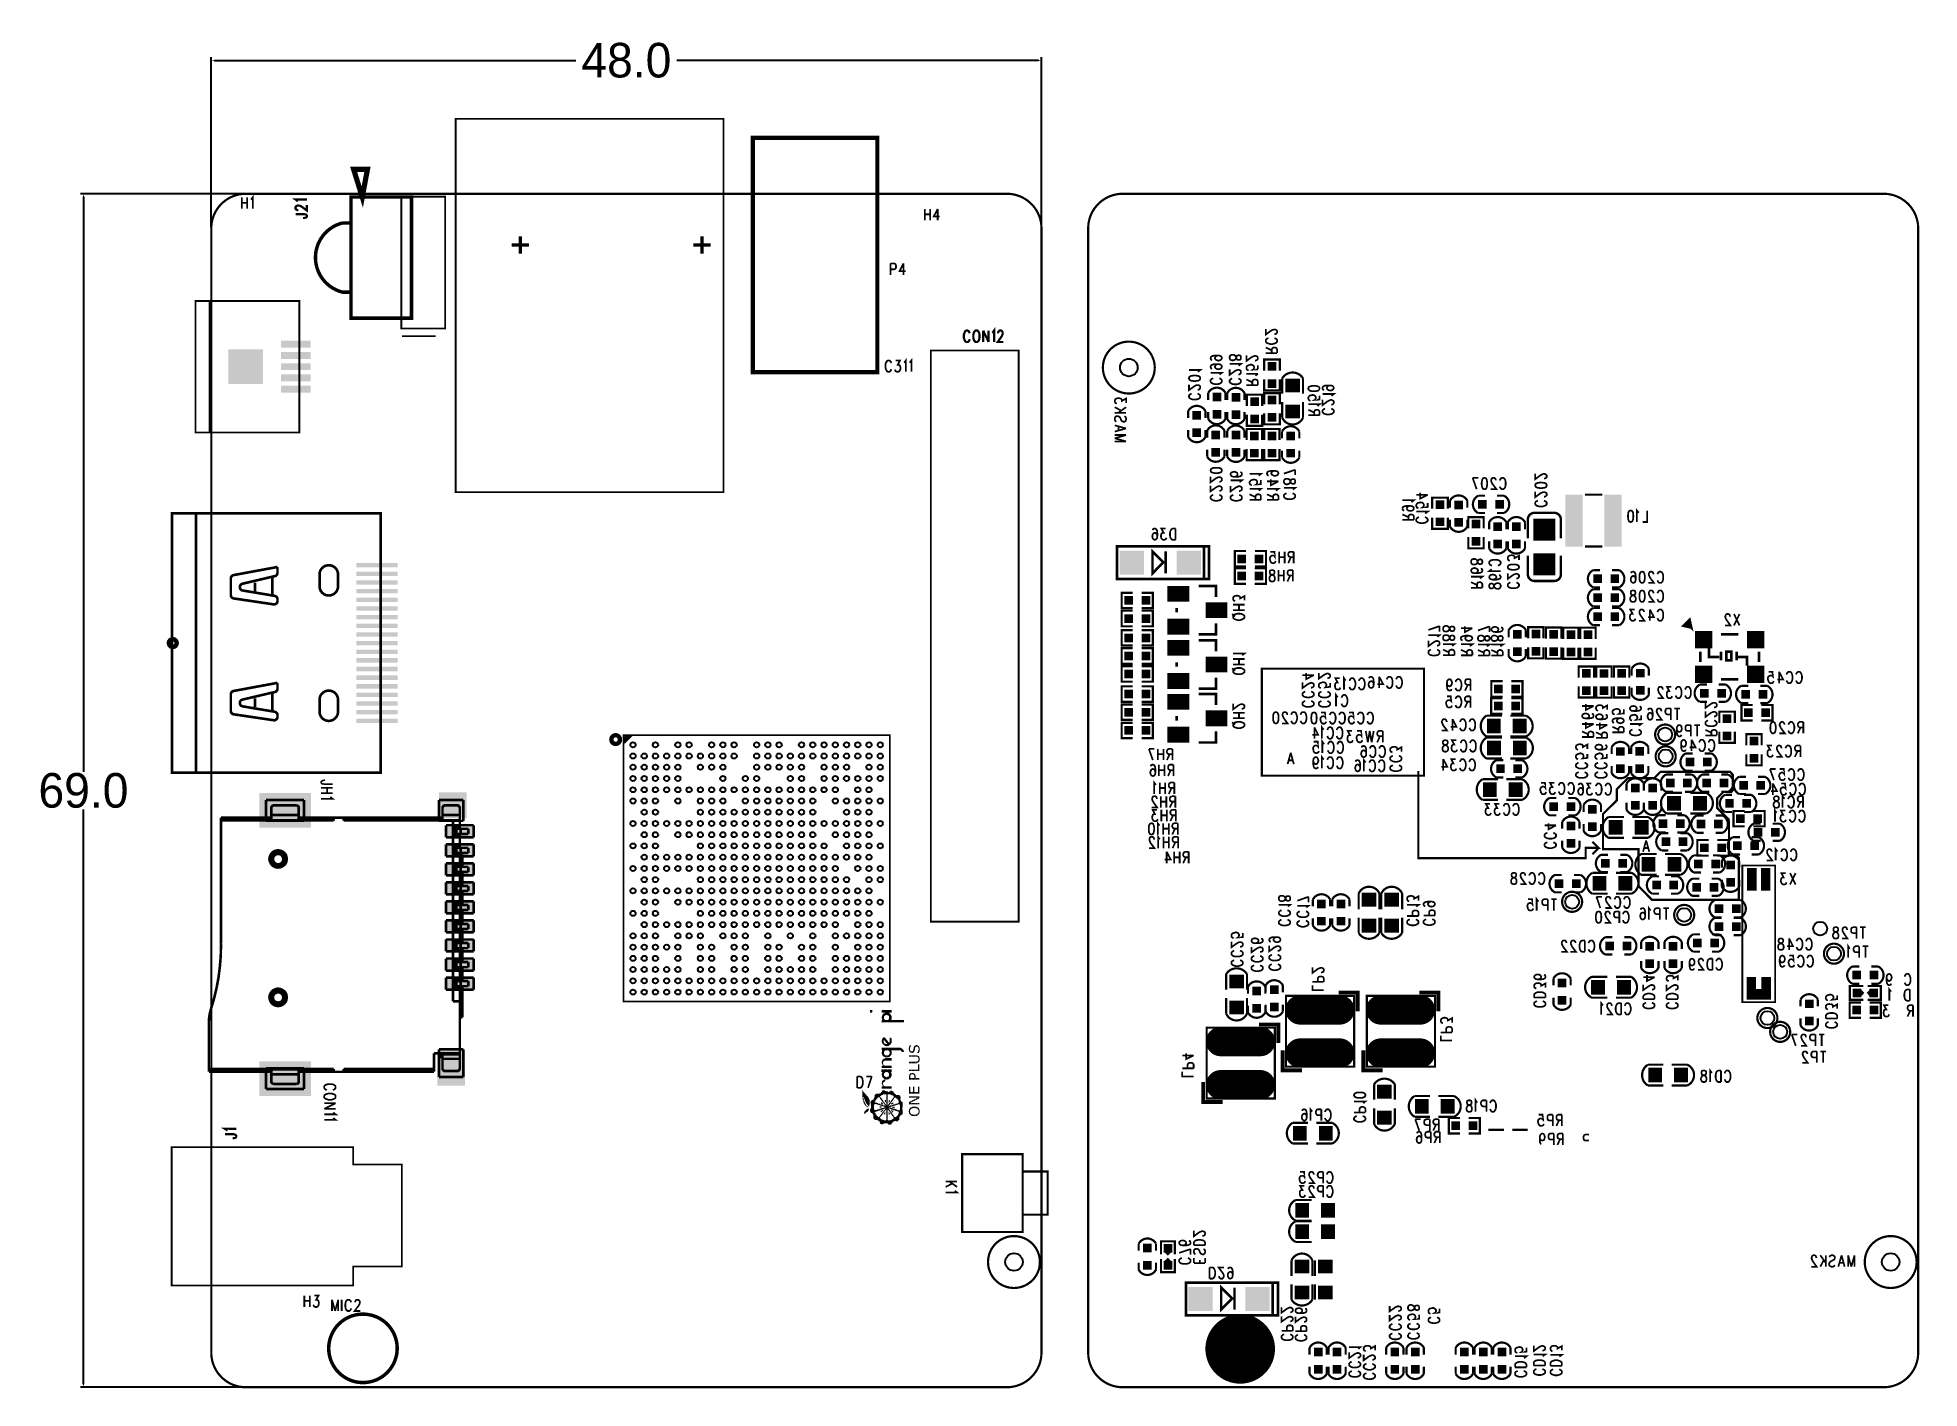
# Model space of a CAD drawing. Extents: x 64 to 173, y 17 to 95.
import ezdxf

# ---------------------------------------------------------------- set-up
doc = ezdxf.new("R2010")
doc.units = 0
doc.header["$MEASUREMENT"] = 0
doc.layers.get('0').update_dxf_attribs({"linetype": 'CONTINUOUS'})
doc.layers.get('Defpoints').update_dxf_attribs({"linetype": 'CONTINUOUS'})
for name, color, linetype in [('PASTEMASKBOTTOM', 5, 'CONTINUOUS'), ('PASTEMASKTOP_PH', 10, 'CONTINUOUS'), ('SILKSCREENBOTTO', 9, 'CONTINUOUS'), ('SILKSCREENTOP_P', 12, 'CONTINUOUS')]:
    doc.layers.add(name, color=color, linetype=linetype)
doc.dimstyles.get("Standard").update_dxf_attribs({"dimtxt": 0.18, "dimasz": 0.18, "dimexe": 0.18, "dimexo": 0.0625, "dimgap": 0.09, "dimtad": 0, "dimtih": 1, "dimtoh": 1, "dimdec": 1, "dimzin": 0, "dimdsep": 46, "dimtxsty": 'Standard', "dimcen": 0.09, "dimadec": 0, "dimazin": 0, "dimtfac": 1, "dimtdec": 1, "dimtofl": 0, "dimtmove": 0, "dimatfit": 3, "dimfxl": 1, "dimtolj": 1, "dimtzin": 0, "dimarcsym": 0})

msp = doc.modelspace()

# ---------------------------------------------------------------- blocks, each defined once
blk = doc.blocks.new('ROUND_26')
blk.add_circle((0, 0), 0.508)
blk = doc.blocks.new('RECTANGLE_72')
blk.add_solid([(0.799972, 0.999998), (0.799972, -0.999998), (-0.799972, 0.999998), (-0.799972, -0.999998)])
blk = doc.blocks.new('ROUND_221')
blk.add_circle((0, 0), 0.15)
blk = doc.blocks.new('RECTANGLE_228')
blk.add_solid([(1.200022, 0.127), (1.200022, -0.127), (-1.200022, 0.127), (-1.200022, -0.127)])
blk = doc.blocks.new('RECTANGLE_239')
blk.add_solid([(0.799972, 0.354964), (0.799972, -0.354964), (-0.799972, 0.354964), (-0.799972, -0.354964)])
blk = doc.blocks.new('RECTANGLE_240')
blk.add_solid([(0.799972, 0.750062), (0.799972, -0.750062), (-0.799972, 0.750062), (-0.799972, -0.750062)])
blk = doc.blocks.new('RECTANGLE_241')
blk.add_solid([(1.499996, 0.999998), (1.499996, -0.999998), (-1.499996, 0.999998), (-1.499996, -0.999998)])
blk = doc.blocks.new('RECTANGLE_249')
blk.add_solid([(0.85001, 0.200024), (0.85001, -0.200024), (-0.85001, 0.200024), (-0.85001, -0.200024)])
blk = doc.blocks.new('SQUARE_252')
blk.add_solid([(0.999998, 0.999998), (0.999998, -0.999998), (-0.999998, 0.999998), (-0.999998, -0.999998)])
blk = doc.blocks.new('SQUARE_9')
blk.add_solid([(0.635, 0.635), (0.635, -0.635), (-0.635, 0.635), (-0.635, -0.635)])
blk = doc.blocks.new('SQUARE_22')
blk.add_solid([(0.499998, 0.499998), (0.499998, -0.499998), (-0.499998, 0.499998), (-0.499998, -0.499998)])
blk = doc.blocks.new('SQUARE_36')
blk.add_solid([(0.700024, 0.700024), (0.700024, -0.700024), (-0.700024, 0.700024), (-0.700024, -0.700024)])
blk = doc.blocks.new('RECTANGLE_38')
blk.add_solid([(0.635, 0.4572), (0.635, -0.4572), (-0.635, 0.4572), (-0.635, -0.4572)])
blk = doc.blocks.new('ROUND_106')
blk.add_circle((0, 0), 0.4)
blk = doc.blocks.new('RECTANGLE_224')
blk.add_solid([(0.424942, 0.40005), (0.424942, -0.40005), (-0.424942, 0.40005), (-0.424942, -0.40005)])
blk = doc.blocks.new('SQUARE_225')
blk.add_solid([(0.250062, 0.250062), (0.250062, -0.250062), (-0.250062, 0.250062), (-0.250062, -0.250062)])
blk = doc.blocks.new('RECTANGLE_226')
blk.add_solid([(0.40005, 0.424942), (0.40005, -0.424942), (-0.40005, 0.424942), (-0.40005, -0.424942)])
blk = doc.blocks.new('SQUARE_227')
blk.add_solid([(0.250062, 0.250062), (0.250062, -0.250062), (-0.250062, 0.250062), (-0.250062, -0.250062)])
blk = doc.blocks.new('RECTANGLE_242')
blk.add_solid([(0.499998, 1.499996), (0.499998, -1.499996), (-0.499998, 1.499996), (-0.499998, -1.499996)])
blk = doc.blocks.new('RECTANGLE_271')
blk.add_solid([(0.274954, 0.649986), (0.274954, -0.649986), (-0.274954, 0.649986), (-0.274954, -0.649986)])
blk = doc.blocks.new('OBLONG_371')
at = {"const_width": 1.70002}
blk.add_lwpolyline([(1.149986, 0), (-1.149986, 0)], dxfattribs=at)
at = {"const_width": 0.85001}
for points in [[(-1.57499, 0, 1), (-0.724982, 0, 1)], [(0.724982, 0, 1), (1.57499, 0, 1)]]:
    blk.add_lwpolyline(points, format="xyb", close=True, dxfattribs=at)
blk = doc.blocks.new('*D177')
at = {"color": 0, "linetype": 'Continuous', "lineweight": -2}
for p, q in [((74.11, 84.26), (74.11, 94.09)), ((74.29, 93.91), (95.19, 93.91)), ((121.93, 93.91), (101.03, 93.91)), ((122.11, 84.26), (122.11, 94.09))]:
    blk.add_line(p, q, dxfattribs=at)
at = {"color": 0, "linetype": 'Continuous'}
for points in [[(74.29, 93.94), (74.29, 93.88), (74.11, 93.91)], [(121.93, 93.94), (121.93, 93.88), (122.11, 93.91)]]:
    blk.add_solid(points, dxfattribs=at)
at = {"layer": 'Defpoints', "color": 0, "linetype": 'Continuous'}
for p in [(122.11, 93.91), (74.11, 84.2), (122.11, 84.2)]:
    blk.add_point(p, dxfattribs=at)
at = {"color": 0, "linetype": 'Continuous', "insert": (98.11, 93.91), "char_height": 2, "attachment_point": 5}
blk.add_mtext('\\A1;48.0', dxfattribs=at)
blk = doc.blocks.new('*D178')
at = {"color": 0, "linetype": 'Continuous', "lineweight": -2}
for p, q in [((76.05, 86.2), (66.54, 86.2)), ((66.72, 86.02), (66.72, 52.78)), ((66.72, 17.37), (66.72, 50.6)), ((76.05, 17.19), (66.54, 17.19))]:
    blk.add_line(p, q, dxfattribs=at)
at = {"color": 0, "linetype": 'Continuous'}
for points in [[(66.69, 86.02), (66.75, 86.02), (66.72, 86.2)], [(66.69, 17.37), (66.75, 17.37), (66.72, 17.19)]]:
    blk.add_solid(points, dxfattribs=at)
at = {"layer": 'Defpoints', "color": 0, "linetype": 'Continuous'}
for p in [(76.11, 86.2), (66.72, 17.19), (76.11, 17.19)]:
    blk.add_point(p, dxfattribs=at)
at = {"color": 0, "linetype": 'Continuous', "insert": (66.72, 51.69), "char_height": 2, "attachment_point": 5}
blk.add_mtext('\\A1;69.0', dxfattribs=at)

# ---------------------------------------------------------------- dimensions: what is measured, and where the dimension line sits
at = {"linetype": 'Continuous'}
dim = msp.add_linear_dim(base=(122.11, 93.91), p1=(74.11, 84.2), p2=(122.11, 84.2), dimstyle='Standard', override={"dimtxt": 2}, dxfattribs=at)
dim.commit()
dim.dimension.update_dxf_attribs({"geometry": '*D177', "text_midpoint": (98.11, 93.91)})
dim = msp.add_linear_dim(base=(66.72, 17.19), p1=(76.11, 86.2), p2=(76.11, 17.19), angle=90, dimstyle='Standard', override={"dimtxt": 2}, dxfattribs=at)
dim.commit()
dim.dimension.update_dxf_attribs({"geometry": '*D178', "text_midpoint": (66.72, 51.69)})

# ---------------------------------------------------------------- linework, layer by layer
at = {"layer": 'PASTEMASKBOTTOM', "color": 5, "const_width": 0.127}
for points in [[(126.81, 86.2, 0.414214), (124.81, 84.2)], [(172.8, 84.2, 0.414214), (170.8, 86.2)], [(124.81, 19.19, 0.414214), (126.81, 17.19)], [(170.8, 17.19, 0.414214), (172.8, 19.19)]]:
    msp.add_lwpolyline(points, format="xyb", dxfattribs=at)
at = {"layer": 'PASTEMASKBOTTOM', "color": 5}
for points, const_width in [([(126.81, 86.2), (170.8, 86.2)], 0.127), ([(124.81, 19.19), (124.81, 84.2)], 0.127), ([(172.8, 84.2), (172.8, 19.19)], 0.127), ([(162.93, 39.66), (162.93, 40.86), (163.38, 40.86), (163.38, 40.15), (163.38, 40.13), (163.39, 40.12), (163.41, 40.11), (163.42, 40.11), (163.74, 40.11), (163.75, 40.11), (163.77, 40.12), (163.78, 40.13), (163.78, 40.15), (163.78, 40.86), (164.23, 40.86), (164.23, 39.66), (162.93, 39.66), (162.93, 40.86)], 0.1), ([(162.98, 39.66), (162.98, 40.86)], 0.1), ([(163.03, 39.66), (163.03, 40.86)], 0.1), ([(163.08, 39.66), (163.08, 40.86)], 0.1), ([(163.13, 39.66), (163.13, 40.86)], 0.1), ([(163.18, 39.66), (163.18, 40.86)], 0.1), ([(163.23, 39.66), (163.23, 40.86)], 0.1), ([(163.28, 39.66), (163.28, 40.86)], 0.1), ([(163.33, 39.66), (163.33, 40.86)], 0.1), ([(163.78, 39.66), (163.78, 40.86)], 0.1), ([(163.83, 39.66), (163.83, 40.86)], 0.1), ([(163.88, 39.66), (163.88, 40.86)], 0.1), ([(163.93, 39.66), (163.93, 40.86)], 0.1), ([(163.98, 39.66), (163.98, 40.86)], 0.1), ([(164.03, 39.66), (164.03, 40.86)], 0.1), ([(164.08, 39.66), (164.08, 40.86)], 0.1), ([(164.13, 39.66), (164.13, 40.86)], 0.1), ([(164.18, 39.66), (164.18, 40.86)], 0.1), ([(163.38, 39.66), (163.38, 40.15)], 0.1), ([(163.43, 39.66), (163.43, 40.11)], 0.1), ([(163.48, 39.66), (163.48, 40.11)], 0.1), ([(163.53, 39.66), (163.53, 40.11)], 0.1), ([(163.58, 39.66), (163.58, 40.11)], 0.1), ([(163.63, 39.66), (163.63, 40.11)], 0.1), ([(163.68, 39.66), (163.68, 40.11)], 0.1), ([(163.73, 39.66), (163.73, 40.11)], 0.1), ([(169.67, 39.99), (169.5, 39.81), (169.5, 40.16), (169.67, 39.99)], 0.0254), ([(169.5, 39.81), (169.5, 40.16)], 0.0254), ([(169.51, 39.83), (169.51, 40.15)], 0.0254), ([(169.53, 39.84), (169.53, 40.13)], 0.0254), ([(169.54, 39.85), (169.54, 40.12)], 0.0254), ([(169.55, 39.86), (169.55, 40.11)], 0.0254), ([(169.56, 39.88), (169.56, 40.09)], 0.0254), ([(169.58, 39.89), (169.58, 40.08)], 0.0254), ([(169.59, 39.9), (169.59, 40.07)], 0.0254), ([(169.6, 39.91), (169.6, 40.06)], 0.0254), ([(169.61, 39.93), (169.61, 40.04)], 0.0254), ([(169.63, 39.94), (169.63, 40.03)], 0.0254), ([(169.64, 39.95), (169.64, 40.02)], 0.0254), ([(169.65, 39.97), (169.65, 40.01)], 0.0254), ([(169.67, 39.98), (169.67, 39.99)], 0.0254), ([(169.98, 39.84), (169.84, 39.99), (169.98, 40.13), (169.98, 39.84)], 0.0254), ([(169.84, 39.98), (169.84, 39.99)], 0.0254), ([(169.86, 39.97), (169.86, 40.01)], 0.0254), ([(169.87, 39.95), (169.87, 40.02)], 0.0254), ([(169.88, 39.94), (169.88, 40.03)], 0.0254), ([(169.89, 39.93), (169.89, 40.04)], 0.0254), ([(169.91, 39.91), (169.91, 40.06)], 0.0254), ([(169.92, 39.9), (169.92, 40.07)], 0.0254), ([(169.93, 39.89), (169.93, 40.08)], 0.0254), ([(169.94, 39.88), (169.94, 40.09)], 0.0254), ([(169.96, 39.86), (169.96, 40.11)], 0.0254), ([(169.97, 39.85), (169.97, 40.12)], 0.0254), ([(129.42, 24.66), (129.59, 24.48), (129.24, 24.48), (129.42, 24.66)], 0.0254), ([(129.56, 24.97), (129.42, 24.82), (129.27, 24.97), (129.56, 24.97)], 0.0254), ([(129.25, 24.48), (129.25, 24.49)], 0.0254), ([(129.26, 24.48), (129.26, 24.5)], 0.0254), ([(129.28, 24.96), (129.28, 24.97)], 0.0254), ([(129.28, 24.48), (129.28, 24.52)], 0.0254), ([(129.29, 24.95), (129.29, 24.97)], 0.0254), ([(129.29, 24.48), (129.29, 24.53)], 0.0254), ([(129.3, 24.93), (129.3, 24.97)], 0.0254), ([(129.3, 24.48), (129.3, 24.54)], 0.0254), ([(129.31, 24.92), (129.31, 24.97)], 0.0254), ([(129.31, 24.48), (129.31, 24.55)], 0.0254), ([(129.33, 24.91), (129.33, 24.97)], 0.0254), ([(129.33, 24.48), (129.33, 24.57)], 0.0254), ([(129.34, 24.9), (129.34, 24.97)], 0.0254), ([(129.34, 24.48), (129.34, 24.58)], 0.0254), ([(129.35, 24.88), (129.35, 24.97)], 0.0254), ([(129.35, 24.48), (129.35, 24.59)], 0.0254), ([(129.36, 24.87), (129.36, 24.97)], 0.0254), ([(129.36, 24.48), (129.36, 24.61)], 0.0254), ([(129.38, 24.86), (129.38, 24.97)], 0.0254), ([(129.38, 24.48), (129.38, 24.62)], 0.0254), ([(129.39, 24.84), (129.39, 24.97)], 0.0254), ([(129.39, 24.48), (129.39, 24.63)], 0.0254), ([(129.4, 24.83), (129.4, 24.97)], 0.0254), ([(129.4, 24.48), (129.4, 24.64)], 0.0254), ([(129.42, 24.82), (129.42, 24.97)], 0.0254), ([(129.42, 24.48), (129.42, 24.66)], 0.0254), ([(129.43, 24.83), (129.43, 24.97)], 0.0254), ([(129.43, 24.48), (129.43, 24.64)], 0.0254), ([(129.44, 24.84), (129.44, 24.97)], 0.0254), ([(129.44, 24.48), (129.44, 24.63)], 0.0254), ([(129.45, 24.86), (129.45, 24.97)], 0.0254), ([(129.45, 24.48), (129.45, 24.62)], 0.0254), ([(129.47, 24.87), (129.47, 24.97)], 0.0254), ([(129.47, 24.48), (129.47, 24.61)], 0.0254), ([(129.48, 24.88), (129.48, 24.97)], 0.0254), ([(129.48, 24.48), (129.48, 24.59)], 0.0254), ([(129.49, 24.9), (129.49, 24.97)], 0.0254), ([(129.49, 24.48), (129.49, 24.58)], 0.0254), ([(129.5, 24.91), (129.5, 24.97)], 0.0254), ([(129.5, 24.48), (129.5, 24.57)], 0.0254), ([(129.52, 24.92), (129.52, 24.97)], 0.0254), ([(129.52, 24.48), (129.52, 24.55)], 0.0254), ([(129.53, 24.93), (129.53, 24.97)], 0.0254), ([(129.53, 24.48), (129.53, 24.54)], 0.0254), ([(129.54, 24.95), (129.54, 24.97)], 0.0254), ([(129.54, 24.48), (129.54, 24.53)], 0.0254), ([(129.55, 24.96), (129.55, 24.97)], 0.0254), ([(129.55, 24.48), (129.55, 24.52)], 0.0254), ([(129.57, 24.48), (129.57, 24.5)], 0.0254), ([(129.58, 24.48), (129.58, 24.49)], 0.0254), ([(170.8, 17.19), (126.81, 17.19)], 0.127)]:
    msp.add_lwpolyline(points, dxfattribs=dict(at, const_width=const_width))
at = {"layer": 'PASTEMASKTOP_PH', "const_width": 0.127}
for points in [[(76.11, 86.2, 0.414214), (74.11, 84.2)], [(122.11, 84.2, 0.414214), (120.11, 86.2)], [(74.11, 19.19, 0.414214), (76.11, 17.19)], [(120.11, 17.19, 0.414214), (122.11, 19.19)]]:
    msp.add_lwpolyline(points, format="xyb", dxfattribs=at)
for points in [[(76.11, 86.2), (120.11, 86.2)], [(74.11, 19.19), (74.11, 84.2)], [(122.11, 84.2), (122.11, 19.19)], [(120.11, 17.19), (76.11, 17.19)]]:
    msp.add_lwpolyline(points, dxfattribs=at)
at = {"layer": 'SILKSCREENBOTTO', "color": 5}
for points, const_width in [([(126.81, 86.2, 0.414214), (124.81, 84.2)], 0.127), ([(172.8, 84.2, 0.414214), (170.8, 86.2)], 0.127), ([(137.23, 75.53, 0.555957), (136.03, 75.53)], 0.127), ([(131.59, 73.63, 0.613356), (130.59, 73.63)], 0.127), ([(132.75, 74.68, 0.613495), (131.75, 74.68)], 0.127), ([(133.85, 74.67, 0.613495), (132.85, 74.67)], 0.127), ([(131.75, 73.19, 0.613222), (132.75, 73.19)], 0.127), ([(132.85, 73.18, 0.613495), (133.85, 73.18)], 0.127), ([(136.03, 73.25, 0.650572), (137.23, 73.25)], 0.127), ([(130.59, 72.14, 0.613427), (131.59, 72.14)], 0.127), ([(132.69, 72.5, 0.613495), (131.69, 72.5)], 0.127), ([(133.85, 72.49, 0.613427), (132.85, 72.49)], 0.127), ([(137.02, 72.45, 0.613427), (136.02, 72.45)], 0.127), ([(131.69, 71.01, 0.613288), (132.69, 71.01)], 0.127), ([(132.85, 71, 0.613427), (133.85, 71)], 0.127), ([(136.02, 70.95, 0.613356), (137.02, 70.95)], 0.127), ([(146.73, 68.45, 0.613356), (145.73, 68.45)], 0.127), ([(147.36, 68.74, 0.613356), (147.36, 67.74)], 0.127), ([(148.85, 67.74, 0.613495), (148.85, 68.74)], 0.127), ([(148.99, 67.2, 0.613427), (147.99, 67.2)], 0.127), ([(150.07, 67.2, 0.613495), (149.07, 67.2)], 0.127), ([(150.62, 67.75, 0.414214), (150.23, 67.37)], 0.14), ([(152.14, 67.37, 0.414214), (151.76, 67.75)], 0.14), ([(145.73, 66.96, 0.613495), (146.73, 66.96)], 0.127), ([(147.99, 65.7, 0.613356), (148.99, 65.7)], 0.127), ([(149.07, 65.7, 0.613356), (150.07, 65.7)], 0.127), ([(150.23, 64.19, 0.414214), (150.62, 63.81)], 0.14), ([(151.76, 63.81, 0.414214), (152.14, 64.19)], 0.14), ([(154.01, 64.44, 0.613356), (154.01, 63.44)], 0.127), ([(155.51, 63.44, 0.613495), (155.5, 64.44)], 0.127), ([(154.01, 63.34, 0.613356), (154.01, 62.34)], 0.127), ([(155.51, 62.34, 0.613495), (155.5, 63.34)], 0.127), ([(154.01, 62.25, 0.613356), (154.01, 61.25)], 0.127), ([(155.51, 61.25, 0.613427), (155.5, 62.25)], 0.127), ([(150.12, 60.96, 0.613495), (149.12, 60.96)], 0.127), ([(149.12, 59.47, 0.613356), (150.12, 59.47)], 0.127), ([(157.23, 58.73, 0.613495), (156.23, 58.73)], 0.127), ([(160.18, 57.82, 0.613288), (160.18, 56.82)], 0.127), ([(161.67, 56.82, 0.613495), (161.67, 57.82)], 0.127), ([(162.57, 57.75, 0.613356), (162.58, 56.75)], 0.127), ([(164.07, 56.75, 0.613356), (164.07, 57.75)], 0.127), ([(156.23, 57.24, 0.613427), (157.23, 57.24)], 0.127), ([(147.84, 56.02, 0.555895), (147.84, 54.82)], 0.127), ([(150.12, 54.82, 0.650572), (150.12, 56.02)], 0.127), ([(147.84, 54.75, 0.556095), (147.84, 53.55)], 0.127), ([(150.13, 53.55, 0.65088), (150.13, 54.75)], 0.127), ([(156.08, 54.2, 0.613495), (155.08, 54.2)], 0.127), ([(157.2, 54.2, 0.613495), (156.2, 54.2)], 0.127), ([(148.41, 53.45, 0.613356), (148.41, 52.45)], 0.127), ([(149.9, 52.45, 0.613427), (149.9, 53.45)], 0.127), ([(159.36, 53.84, 0.613288), (159.36, 52.84)], 0.127), ([(160.85, 52.84, 0.613495), (160.85, 53.84)], 0.127), ([(147.61, 52.35, 0.556157), (147.61, 51.15)], 0.127), ([(149.89, 51.15, 0.650572), (149.89, 52.35)], 0.127), ([(155.08, 52.71, 0.613356), (156.08, 52.71)], 0.127), ([(156.94, 52.09, 0.613356), (155.94, 52.09)], 0.127), ([(156.2, 52.71, 0.613356), (157.2, 52.71)], 0.127), ([(157.95, 52.09, 0.613288), (156.95, 52.09)], 0.127), ([(158.22, 52.62, 0.613427), (158.22, 51.62)], 0.127), ([(159.71, 51.62, 0.613495), (159.71, 52.62)], 0.127), ([(160.32, 52.62, 0.613427), (160.32, 51.62)], 0.127), ([(161.81, 51.62, 0.613356), (161.81, 52.62)], 0.127), ([(162.45, 52.49, 0.613495), (162.45, 51.49)], 0.127), ([(163.95, 51.49, 0.613356), (163.94, 52.49)], 0.127), ([(151.48, 51.26, 0.613495), (151.48, 50.26)], 0.127), ([(152.98, 50.26, 0.613356), (152.97, 51.26)], 0.127), ([(154.46, 50.86, 0.613288), (153.46, 50.86)], 0.127), ([(158.26, 51.56, 0.555895), (158.26, 50.36)], 0.127), ([(160.54, 50.36, 0.65063), (160.54, 51.56)], 0.127), ([(161.64, 51.45, 0.613495), (161.64, 50.45)], 0.127), ([(163.14, 50.45, 0.613356), (163.13, 51.45)], 0.127), ([(153.22, 49.88, 0.613356), (152.22, 49.88)], 0.127), ([(154.89, 50.16, 0.555957), (154.89, 48.96)], 0.127), ([(155.94, 50.59, 0.613495), (156.94, 50.59)], 0.127), ([(156.95, 50.59, 0.613427), (157.95, 50.59)], 0.127), ([(157.17, 48.96, 0.650572), (157.17, 50.16)], 0.127), ([(157.79, 50.27, 0.613495), (157.79, 49.27)], 0.127), ([(159.28, 49.27, 0.613356), (159.28, 50.27)], 0.127), ([(159.99, 50.25, 0.613495), (159.99, 49.25)], 0.127), ([(161.49, 49.25, 0.613217), (161.49, 50.25)], 0.127), ([(153.46, 49.36, 0.613495), (154.46, 49.36)], 0.127), ([(157.96, 49.23, 0.613495), (157.96, 48.23)], 0.127), ([(159.46, 48.23, 0.613288), (159.45, 49.23)], 0.127), ([(162.09, 49, 0.613495), (162.09, 48)], 0.127), ([(163.29, 49.78, 0.613356), (163.29, 48.78)], 0.127), ([(163.58, 48, 0.613356), (163.58, 49)], 0.127), ([(164.79, 48.78, 0.613495), (164.79, 49.78)], 0.127), ([(152.22, 48.39, 0.613495), (153.22, 48.39)], 0.127), ([(154.47, 47.98, 0.613495), (154.47, 46.98)], 0.127), ([(155.97, 46.98, 0.613356), (155.96, 47.98)], 0.127), ([(156.78, 48.02, 0.556157), (156.78, 46.82)], 0.127), ([(159.07, 46.82, 0.650572), (159.07, 48.02)], 0.127), ([(159.84, 47.95, 0.613356), (159.84, 46.95)], 0.127), ([(161.33, 46.95, 0.613288), (161.33, 47.95)], 0.127), ([(162.45, 47.63, 0.613288), (161.45, 47.63)], 0.127), ([(151.79, 46.81, 0.613427), (151.79, 45.81)], 0.127), ([(153.29, 45.81, 0.613288), (153.29, 46.81)], 0.127), ([(153.95, 46.93, 0.556095), (153.95, 45.73)], 0.127), ([(156.23, 45.73, 0.650572), (156.23, 46.93)], 0.127), ([(157.42, 46.73, 0.613427), (157.42, 45.73)], 0.127), ([(158.91, 45.73, 0.613288), (158.91, 46.73)], 0.127), ([(138.8, 45.39, 0.613288), (137.8, 45.39)], 0.127), ([(139.92, 45.39, 0.613288), (138.92, 45.39)], 0.127), ([(141.65, 45.74, 0.650572), (140.45, 45.74)], 0.127), ([(142.96, 45.74, 0.650572), (141.76, 45.74)], 0.127), ([(159.75, 46.6, 0.613495), (159.75, 45.6)], 0.127), ([(161.25, 45.6, 0.613288), (161.24, 46.6)], 0.127), ([(161.45, 46.14, 0.613356), (162.45, 46.14)], 0.127), ([(161.04, 45.36, 0.613288), (161.04, 44.36)], 0.127), ([(162.53, 44.36, 0.613427), (162.53, 45.36)], 0.127), ([(137.8, 43.9, 0.613288), (138.8, 43.9)], 0.127), ([(138.92, 43.9, 0.613288), (139.92, 43.9)], 0.127), ([(140.45, 43.45, 0.556095), (141.65, 43.46)], 0.127), ([(141.76, 43.45, 0.556095), (142.96, 43.46)], 0.127), ([(161.04, 44.33, 0.613356), (161.04, 43.33)], 0.127), ([(162.53, 43.33, 0.613427), (162.53, 44.33)], 0.127), ([(154.71, 43.21, 0.613356), (154.71, 42.21)], 0.127), ([(156.2, 42.21, 0.613288), (156.2, 43.21)], 0.127), ([(157.78, 42.93, 0.613495), (156.78, 42.93)], 0.127), ([(159.13, 42.93, 0.613495), (158.13, 42.93)], 0.127), ([(159.79, 43.38, 0.613288), (159.79, 42.38)], 0.127), ([(161.28, 42.38, 0.613495), (161.28, 43.38)], 0.127), ([(133.99, 41.08, 0.555895), (132.79, 41.08)], 0.127), ([(156.78, 41.44, 0.613356), (157.78, 41.44)], 0.127), ([(158.13, 41.44, 0.613356), (159.13, 41.44)], 0.127), ([(169, 41.52, 0.613495), (169, 40.52)], 0.127), ([(170.49, 40.52, 0.613356), (170.49, 41.52)], 0.127), ([(135.05, 40.35, 0.613495), (134.05, 40.35)], 0.127), ([(136.07, 40.42, 0.613356), (135.07, 40.42)], 0.127), ([(152.71, 40.82, 0.613495), (151.71, 40.82)], 0.127), ([(153.93, 40.92, 0.650572), (153.93, 39.72)], 0.127), ([(156.21, 39.72, 0.556055), (156.21, 40.92)], 0.127), ([(151.71, 39.32, 0.613495), (152.71, 39.32)], 0.127), ([(167, 39.61, 0.613495), (166, 39.61)], 0.127), ([(132.79, 38.79, 0.650572), (133.99, 38.79)], 0.127), ([(134.05, 38.86, 0.613288), (135.05, 38.86)], 0.127), ([(135.07, 38.92, 0.613356), (136.07, 38.92)], 0.127), ([(166, 38.12, 0.613288), (167, 38.12)], 0.127), ([(157.17, 35.84, 0.555895), (157.17, 34.64)], 0.127), ([(159.45, 34.64, 0.65063), (159.45, 35.84)], 0.127), ([(142.54, 34.7, 0.556095), (141.34, 34.7)], 0.127), ([(143.68, 34.03, 0.555957), (143.68, 32.83)], 0.127), ([(145.96, 32.83, 0.650572), (145.96, 34.03)], 0.127), ([(136.63, 32.48, 0.555895), (136.63, 31.28)], 0.127), ([(138.91, 31.28, 0.650572), (138.91, 32.48)], 0.127), ([(141.34, 32.42, 0.650824), (142.54, 32.42)], 0.127), ([(136.82, 28.02, 0.650824), (136.82, 26.82)], 0.127), ([(136.82, 26.79, 0.650824), (136.82, 25.59)], 0.127), ([(128.73, 25.49, 0.613356), (127.73, 25.48)], 0.127), ([(127.73, 23.99, 0.613356), (128.73, 23.99)], 0.127), ([(137.77, 24.53, 0.650572), (136.57, 24.53)], 0.127), ([(136.57, 22.25, 0.555957), (137.77, 22.25)], 0.127), ([(138.61, 19.47, 0.613356), (137.61, 19.47)], 0.127), ([(139.7, 19.47, 0.613356), (138.7, 19.47)], 0.127), ([(143.04, 19.47, 0.613288), (142.04, 19.47)], 0.127), ([(144.22, 19.47, 0.613288), (143.22, 19.47)], 0.127), ([(147.06, 19.47, 0.613288), (146.06, 19.47)], 0.127), ([(148.15, 19.47, 0.613356), (147.15, 19.47)], 0.127), ([(149.23, 19.47, 0.613356), (148.23, 19.47)], 0.127), ([(124.81, 19.19, 0.414214), (126.81, 17.19)], 0.127), ([(170.8, 17.19, 0.414214), (172.8, 19.19)], 0.127), ([(137.61, 17.97, 0.613495), (138.61, 17.98)], 0.127), ([(138.7, 17.97, 0.613427), (139.7, 17.98)], 0.127), ([(142.04, 17.97, 0.613427), (143.04, 17.98)], 0.127), ([(143.22, 17.97, 0.613427), (144.22, 17.98)], 0.127), ([(146.06, 17.97, 0.613427), (147.06, 17.98)], 0.127), ([(147.15, 17.97, 0.613495), (148.15, 17.98)], 0.127), ([(148.23, 17.97, 0.613427), (149.23, 17.98)], 0.127)]:
    msp.add_lwpolyline(points, format="xyb", dxfattribs=dict(at, const_width=const_width))
for points, const_width in [([(126.81, 86.2), (170.8, 86.2)], 0.127), ([(124.81, 19.19), (124.81, 84.2)], 0.127), ([(172.8, 84.2), (172.8, 19.19)], 0.127), ([(135.58, 78.08), (135.61, 78.08), (135.67, 78.1), (135.7, 78.13), (135.73, 78.17), (135.73, 78.26), (135.7, 78.31), (135.67, 78.33), (135.61, 78.35), (135.55, 78.35), (135.48, 78.33), (135.39, 78.29), (135.08, 78.06), (135.08, 78.38)], 0.1), ([(135.58, 77.85), (135.64, 77.83), (135.7, 77.79), (135.73, 77.74), (135.73, 77.65), (135.7, 77.6), (135.64, 77.56), (135.58, 77.54), (135.48, 77.51), (135.33, 77.51), (135.23, 77.54), (135.17, 77.56), (135.11, 77.6), (135.08, 77.65), (135.08, 77.74), (135.11, 77.79), (135.17, 77.83), (135.23, 77.85)], 0.1), ([(135.42, 77.15), (135.08, 77.31)], 0.1), ([(135.73, 76.99), (135.73, 77.19), (135.7, 77.26), (135.67, 77.29), (135.61, 77.31), (135.55, 77.31), (135.48, 77.29), (135.45, 77.26), (135.42, 77.19), (135.42, 76.99)], 0.1), ([(132.33, 76.85), (132.23, 76.83), (132.17, 76.78), (132.14, 76.71), (132.14, 76.69), (132.17, 76.62), (132.23, 76.58), (132.33, 76.55), (132.36, 76.55), (132.45, 76.58), (132.51, 76.62), (132.54, 76.69), (132.54, 76.71), (132.51, 76.78), (132.45, 76.83), (132.33, 76.85), (132.17, 76.85), (132.01, 76.83), (131.92, 76.78), (131.89, 76.71), (131.89, 76.67), (131.92, 76.6), (131.98, 76.58)], 0.1), ([(132.33, 76.35), (132.23, 76.33), (132.17, 76.28), (132.14, 76.21), (132.14, 76.19), (132.17, 76.12), (132.23, 76.08), (132.33, 76.05), (132.36, 76.05), (132.45, 76.08), (132.51, 76.12), (132.54, 76.19), (132.54, 76.21), (132.51, 76.28), (132.45, 76.33), (132.33, 76.35), (132.17, 76.35), (132.01, 76.33), (131.92, 76.28), (131.89, 76.21), (131.89, 76.17), (131.92, 76.1), (131.98, 76.08)], 0.1), ([(133.64, 76.68), (133.61, 76.61), (133.55, 76.59), (133.49, 76.59), (133.42, 76.61), (133.39, 76.66), (133.36, 76.75), (133.33, 76.82), (133.27, 76.86), (133.21, 76.89), (133.11, 76.89), (133.05, 76.86), (133.02, 76.84), (132.99, 76.77), (132.99, 76.68), (133.02, 76.61), (133.05, 76.59), (133.11, 76.57), (133.21, 76.57), (133.27, 76.59), (133.33, 76.64), (133.36, 76.7), (133.39, 76.79), (133.42, 76.84), (133.49, 76.86), (133.55, 76.86), (133.61, 76.84), (133.64, 76.77), (133.64, 76.68)], 0.1), ([(133.52, 76.25), (133.55, 76.29), (133.64, 76.36), (132.99, 76.36)], 0.1), ([(134.62, 76.74), (134.59, 76.78), (134.55, 76.8), (134.49, 76.83), (134.43, 76.83), (134.37, 76.8), (134.27, 76.76), (133.96, 76.53), (133.96, 76.85)], 0.1), ([(134.62, 76.05), (134.34, 76.03), (134.37, 76.05), (134.4, 76.12), (134.4, 76.19), (134.37, 76.26), (134.3, 76.3), (134.21, 76.33), (134.15, 76.3), (134.06, 76.28), (133.99, 76.24), (133.96, 76.17), (133.96, 76.1), (133.99, 76.03), (134.02, 76.01), (134.09, 75.99)], 0.1), ([(134.46, 76.55), (134.49, 76.55), (134.55, 76.58), (134.59, 76.6), (134.62, 76.65)], 0.1), ([(134.62, 76.65), (134.62, 76.74)], 0.1), ([(134.62, 76.28), (134.62, 76.05)], 0.1), ([(134.99, 75.98), (134.99, 76.62), (135.89, 76.62), (135.89, 75.98)], 0.127), ([(135.73, 76.99), (135.08, 76.99)], 0.1), ([(131.17, 75.89), (131.2, 75.94), (131.29, 76.01), (130.64, 76.01)], 0.1), ([(131.29, 75.51), (131.26, 75.44), (131.17, 75.39), (131.01, 75.37), (130.92, 75.37), (130.76, 75.39), (130.67, 75.44), (130.64, 75.51), (130.64, 75.55), (130.67, 75.62), (130.76, 75.67), (130.92, 75.69), (131.01, 75.69), (131.17, 75.67), (131.26, 75.62), (131.29, 75.55), (131.29, 75.51)], 0.1), ([(131.14, 74.87), (131.17, 74.87), (131.23, 74.89), (131.26, 74.92), (131.29, 74.96), (131.29, 75.05), (131.26, 75.1), (131.23, 75.12), (131.17, 75.14), (131.1, 75.14), (131.04, 75.12), (130.95, 75.07), (130.64, 74.85), (130.64, 75.17)], 0.1), ([(132.42, 75.74), (132.45, 75.78), (132.54, 75.85), (131.89, 75.85)], 0.1), ([(132.39, 75.53), (132.45, 75.51), (132.51, 75.46), (132.54, 75.42), (132.54, 75.33), (132.51, 75.28), (132.45, 75.24), (132.39, 75.21), (132.29, 75.19), (132.14, 75.19), (132.04, 75.21), (131.98, 75.24), (131.92, 75.28), (131.89, 75.33), (131.89, 75.42), (131.92, 75.46), (131.98, 75.51), (132.04, 75.53)], 0.1), ([(133.49, 75.75), (133.52, 75.75), (133.58, 75.77), (133.61, 75.79), (133.64, 75.84), (133.64, 75.93), (133.61, 75.98), (133.58, 76), (133.52, 76.02), (133.46, 76.02), (133.39, 76), (133.3, 75.95), (132.99, 75.73), (132.99, 76.05)], 0.1), ([(133.24, 75.18), (133.14, 75.2), (133.08, 75.23), (133.02, 75.27), (132.99, 75.32), (132.99, 75.41), (133.02, 75.45), (133.08, 75.5), (133.14, 75.52)], 0.1), ([(133.39, 75.18), (133.24, 75.18)], 0.1), ([(133.49, 75.52), (133.55, 75.5), (133.61, 75.45), (133.64, 75.41), (133.64, 75.32), (133.61, 75.27), (133.55, 75.23), (133.49, 75.2), (133.39, 75.18)], 0.1), ([(134.62, 75.78), (133.96, 75.78)], 0.1), ([(134.3, 75.3), (133.96, 75.46)], 0.1), ([(134.62, 75.14), (133.96, 75.14)], 0.1), ([(134.62, 75.35), (134.59, 75.42), (134.55, 75.44), (134.49, 75.46), (134.43, 75.46), (134.37, 75.44), (134.34, 75.42), (134.3, 75.35), (134.3, 75.14)], 0.1), ([(134.49, 75.67), (134.52, 75.71), (134.62, 75.78)], 0.1), ([(134.62, 75.14), (134.62, 75.35)], 0.1), ([(134.99, 75.47), (134.99, 74.82), (135.89, 74.82), (135.89, 75.47)], 0.127), ([(136.03, 75.53), (136.03, 74.64)], 0.127), ([(137.23, 74.64), (137.23, 75.53)], 0.127), ([(137.57, 74.85), (137.54, 74.91), (137.54, 74.96), (137.57, 75.03), (137.66, 75.07), (137.82, 75.1), (137.91, 75.1), (138.07, 75.07), (138.16, 75.03), (138.19, 74.96), (138.19, 74.91)], 0.1), ([(138.79, 75.12), (138.7, 75.1), (138.64, 75.05), (138.61, 74.98), (138.61, 74.96), (138.64, 74.89), (138.7, 74.85), (138.79, 74.82), (138.83, 74.82), (138.92, 74.85), (138.98, 74.89), (139.01, 74.96), (139.01, 74.98), (138.98, 75.05), (138.92, 75.1), (138.79, 75.12), (138.64, 75.12), (138.48, 75.1), (138.39, 75.05), (138.36, 74.98), (138.36, 74.94), (138.39, 74.87), (138.45, 74.85)], 0.1), ([(127, 74.11), (127, 74.36), (126.75, 74.22), (126.75, 74.29), (126.72, 74.34), (126.69, 74.36), (126.6, 74.38), (126.53, 74.38), (126.44, 74.36), (126.38, 74.31), (126.35, 74.25), (126.35, 74.18), (126.38, 74.11), (126.41, 74.09), (126.47, 74.06)], 0.1), ([(131.14, 74.64), (131.2, 74.62), (131.26, 74.57), (131.29, 74.53), (131.29, 74.44), (131.26, 74.39), (131.2, 74.35), (131.14, 74.32), (131.04, 74.3), (130.89, 74.3), (130.79, 74.32), (130.73, 74.35), (130.67, 74.39), (130.64, 74.44), (130.64, 74.53), (130.67, 74.57), (130.73, 74.62), (130.79, 74.64)], 0.1), ([(131.75, 74.28), (131.75, 74.68)], 0.127), ([(132.75, 74.68), (132.75, 74.28)], 0.127), ([(132.85, 74.27), (132.85, 74.67)], 0.127), ([(133.85, 74.67), (133.85, 74.27)], 0.127), ([(134.87, 73.93), (134.87, 74.58), (133.98, 74.58), (133.98, 73.93)], 0.127), ([(134.99, 74.02), (134.99, 74.67), (135.89, 74.67), (135.89, 74.02)], 0.127), ([(136.03, 74.16), (136.03, 73.25)], 0.127), ([(137.23, 73.25), (137.23, 74.16)], 0.127), ([(138.19, 74.53), (138.19, 74.3), (137.91, 74.28), (137.94, 74.3), (137.97, 74.37), (137.97, 74.44), (137.94, 74.5), (137.88, 74.55), (137.79, 74.57), (137.72, 74.55), (137.63, 74.53), (137.57, 74.48), (137.54, 74.41), (137.54, 74.35), (137.57, 74.28), (137.6, 74.25), (137.66, 74.23)], 0.1), ([(138.07, 73.91), (138.1, 73.96), (138.19, 74.03), (137.54, 74.03)], 0.1), ([(138.16, 74.85), (138.07, 74.8), (137.91, 74.78), (137.82, 74.78), (137.66, 74.8), (137.57, 74.85)], 0.1), ([(138.19, 74.91), (138.16, 74.85)], 0.1), ([(138.89, 74.5), (138.92, 74.55), (139.01, 74.62), (138.36, 74.62)], 0.1), ([(138.86, 74), (138.89, 74), (138.95, 74.03), (138.98, 74.05), (139.01, 74.1), (139.01, 74.19), (138.98, 74.23), (138.95, 74.25), (138.89, 74.28), (138.83, 74.28), (138.76, 74.25), (138.67, 74.21), (138.36, 73.98), (138.36, 74.3)], 0.1), ([(126.72, 73.66), (126.35, 73.86)], 0.1), ([(127, 73.54), (126.35, 73.54)], 0.1), ([(126.91, 73.34), (126.97, 73.29), (127, 73.22), (127, 73.13), (126.97, 73.06), (126.91, 73.02), (126.85, 73.02), (126.78, 73.04), (126.75, 73.06), (126.72, 73.11), (126.66, 73.25), (126.63, 73.29), (126.6, 73.31), (126.53, 73.34), (126.44, 73.34), (126.38, 73.29), (126.35, 73.22), (126.35, 73.13), (126.38, 73.06), (126.44, 73.02)], 0.1), ([(127, 73.86), (126.56, 73.54)], 0.1), ([(130.59, 73.23), (130.59, 73.63)], 0.127), ([(131.59, 73.63), (131.59, 73.23)], 0.127), ([(131.75, 73.19), (131.75, 73.59)], 0.127), ([(132.75, 73.59), (132.75, 73.19)], 0.127), ([(132.85, 73.18), (132.85, 73.58)], 0.127), ([(133.85, 73.58), (133.85, 73.18)], 0.127), ([(134.87, 73.43), (134.87, 72.78), (133.98, 72.78), (133.98, 73.43)], 0.127), ([(134.99, 73.51), (134.99, 72.87), (135.89, 72.87), (135.89, 73.51)], 0.127), ([(137.88, 73.55), (137.54, 73.71)], 0.1), ([(138.19, 73.39), (137.54, 73.39)], 0.1), ([(138.19, 73.39), (138.19, 73.6), (138.16, 73.66), (138.13, 73.69), (138.07, 73.71), (138.01, 73.71), (137.94, 73.69), (137.91, 73.66), (137.88, 73.6), (137.88, 73.39)], 0.1), ([(138.86, 73.78), (138.92, 73.75), (138.98, 73.71), (139.01, 73.66), (139.01, 73.57), (138.98, 73.53), (138.92, 73.48), (138.86, 73.46), (138.76, 73.44), (138.61, 73.44), (138.51, 73.46), (138.45, 73.48), (138.39, 73.53), (138.36, 73.57), (138.36, 73.66), (138.39, 73.71), (138.45, 73.75), (138.51, 73.78)], 0.1), ([(127, 72.63), (126.35, 72.81)], 0.1), ([(127, 72.63), (126.35, 72.45)], 0.1), ([(127, 72.25), (126.35, 72.06)], 0.1), ([(127, 72.25), (126.35, 72.25)], 0.1), ([(127, 71.88), (126.35, 72.06)], 0.1), ([(127, 71.88), (126.35, 71.88)], 0.1), ([(126.56, 72.52), (126.56, 72.75)], 0.1), ([(130.59, 72.14), (130.59, 72.54)], 0.127), ([(131.59, 72.54), (131.59, 72.14)], 0.127), ([(131.69, 72.1), (131.69, 72.5)], 0.127), ([(132.69, 72.5), (132.69, 72.1)], 0.127), ([(132.85, 72.09), (132.85, 72.49)], 0.127), ([(133.85, 72.49), (133.85, 72.09)], 0.127), ([(134.86, 71.96), (134.86, 72.6), (133.97, 72.6), (133.97, 71.96)], 0.127), ([(135.87, 71.96), (135.87, 72.6), (134.98, 72.6), (134.98, 71.96)], 0.127), ([(136.02, 72.05), (136.02, 72.45)], 0.127), ([(137.02, 72.45), (137.02, 72.05)], 0.127), ([(131.69, 71.01), (131.69, 71.41)], 0.127), ([(132.69, 71.41), (132.69, 71.01)], 0.127), ([(132.85, 71), (132.85, 71.4)], 0.127), ([(133.85, 71.4), (133.85, 71)], 0.127), ([(134.86, 71.45), (134.86, 70.8), (133.97, 70.8), (133.97, 71.45)], 0.127), ([(135.87, 71.45), (135.87, 70.8), (134.98, 70.8), (134.98, 71.45)], 0.127), ([(136.02, 70.95), (136.02, 71.35)], 0.127), ([(137.02, 71.35), (137.02, 70.95)], 0.127), ([(132.54, 70.18), (132.51, 70.11), (132.42, 70.07), (132.26, 70.04), (132.17, 70.04), (132.01, 70.07), (131.92, 70.11), (131.89, 70.18), (131.89, 70.22), (131.92, 70.29), (132.01, 70.34), (132.17, 70.36), (132.26, 70.36), (132.42, 70.34), (132.51, 70.29), (132.54, 70.22), (132.54, 70.18)], 0.1), ([(132.39, 69.54), (132.42, 69.54), (132.48, 69.57), (132.51, 69.59), (132.54, 69.63), (132.54, 69.72), (132.51, 69.77), (132.48, 69.79), (132.42, 69.82), (132.36, 69.82), (132.29, 69.79), (132.2, 69.75), (131.89, 69.52), (131.89, 69.84)], 0.1), ([(133.61, 70.1), (133.67, 70.08), (133.7, 70.01), (133.7, 69.97), (133.67, 69.9), (133.57, 69.85), (133.42, 69.83), (133.26, 69.83), (133.14, 69.85), (133.07, 69.9), (133.04, 69.97), (133.04, 69.99), (133.07, 70.06), (133.14, 70.1), (133.23, 70.13), (133.26, 70.13), (133.36, 70.1), (133.42, 70.06), (133.45, 69.99), (133.45, 69.97), (133.42, 69.9), (133.36, 69.85), (133.26, 69.83)], 0.1), ([(133.57, 69.51), (133.61, 69.56), (133.7, 69.63), (133.04, 69.63)], 0.1), ([(134.68, 69.89), (134.71, 69.93), (134.8, 70), (134.14, 70)], 0.1), ([(134.8, 69.64), (134.8, 69.41), (134.52, 69.39), (134.55, 69.41), (134.58, 69.48), (134.58, 69.55), (134.55, 69.62), (134.49, 69.66), (134.39, 69.68), (134.33, 69.66), (134.24, 69.64), (134.18, 69.59), (134.14, 69.53), (134.14, 69.46), (134.18, 69.39), (134.21, 69.37), (134.27, 69.34)], 0.1), ([(135.5, 69.91), (135.59, 69.89), (135.62, 69.89), (135.71, 69.91), (135.78, 69.96), (135.81, 70.02), (135.81, 70.05), (135.78, 70.12), (135.71, 70.16), (135.59, 70.18), (135.43, 70.18), (135.28, 70.16), (135.18, 70.12), (135.15, 70.05), (135.15, 70), (135.18, 69.93), (135.25, 69.91)], 0.1), ([(135.81, 69.57), (135.37, 69.34), (135.37, 69.68)], 0.1), ([(135.5, 70.16), (135.43, 70.12), (135.4, 70.05), (135.4, 70.02), (135.43, 69.96), (135.5, 69.91)], 0.1), ([(135.59, 70.18), (135.5, 70.16)], 0.1), ([(136.78, 70.24), (136.13, 70.02)], 0.1), ([(136.78, 69.52), (136.75, 69.45), (136.69, 69.43), (136.63, 69.43), (136.56, 69.45), (136.53, 69.49), (136.5, 69.58), (136.47, 69.65), (136.41, 69.7), (136.34, 69.72), (136.25, 69.72), (136.19, 69.7), (136.16, 69.68), (136.13, 69.61), (136.13, 69.52), (136.16, 69.45), (136.19, 69.43), (136.25, 69.4), (136.34, 69.4), (136.41, 69.43), (136.47, 69.47), (136.5, 69.54), (136.53, 69.63)], 0.1), ([(136.53, 69.63), (136.56, 69.68), (136.63, 69.7), (136.69, 69.7), (136.75, 69.68), (136.78, 69.61), (136.78, 69.52)], 0.1), ([(136.78, 69.93), (136.78, 70.24)], 0.1), ([(147.04, 69.77), (147.27, 69.12)], 0.1), ([(147.36, 69.77), (147.04, 69.77)], 0.1), ([(147.75, 69.77), (147.82, 69.74), (147.86, 69.65), (147.88, 69.49), (147.88, 69.4), (147.86, 69.24), (147.82, 69.15), (147.75, 69.12), (147.7, 69.12), (147.63, 69.15), (147.59, 69.24), (147.56, 69.4), (147.56, 69.49), (147.59, 69.65), (147.63, 69.74), (147.7, 69.77), (147.75, 69.77)], 0.1), ([(148.38, 69.62), (148.38, 69.65), (148.36, 69.71), (148.34, 69.74), (148.29, 69.77), (148.2, 69.77), (148.16, 69.74), (148.13, 69.71), (148.11, 69.65), (148.11, 69.58), (148.13, 69.52), (148.18, 69.43), (148.41, 69.12), (148.09, 69.12)], 0.1), ([(148.61, 69.62), (148.63, 69.68), (148.68, 69.74), (148.72, 69.77), (148.82, 69.77), (148.86, 69.74), (148.91, 69.68), (148.93, 69.62), (148.95, 69.52), (148.95, 69.37), (148.93, 69.27), (148.91, 69.21), (148.86, 69.15), (148.82, 69.12), (148.72, 69.12), (148.68, 69.15), (148.63, 69.21), (148.61, 69.27)], 0.1), ([(151.16, 69.73), (151.19, 69.73), (151.25, 69.75), (151.29, 69.77), (151.32, 69.82), (151.32, 69.91), (151.29, 69.95), (151.25, 69.98), (151.19, 70), (151.13, 70), (151.07, 69.98), (150.97, 69.93), (150.66, 69.7), (150.66, 70.02)], 0.1), ([(132.39, 69.02), (132.42, 69.02), (132.48, 69.04), (132.51, 69.07), (132.54, 69.11), (132.54, 69.2), (132.51, 69.25), (132.48, 69.27), (132.42, 69.29), (132.36, 69.29), (132.29, 69.27), (132.2, 69.22), (131.89, 69), (131.89, 69.32)], 0.1), ([(132.39, 68.79), (132.45, 68.77), (132.51, 68.72), (132.54, 68.68), (132.54, 68.59), (132.51, 68.54), (132.45, 68.5), (132.39, 68.47), (132.29, 68.45), (132.14, 68.45), (132.04, 68.47), (131.98, 68.5), (131.92, 68.54), (131.89, 68.59), (131.89, 68.68), (131.92, 68.72), (131.98, 68.77), (132.04, 68.79)], 0.1), ([(133.54, 69.01), (133.57, 69.01), (133.64, 69.04), (133.67, 69.06), (133.7, 69.1), (133.7, 69.2), (133.67, 69.24), (133.64, 69.26), (133.57, 69.29), (133.51, 69.29), (133.45, 69.26), (133.36, 69.22), (133.04, 68.99), (133.04, 69.31)], 0.1), ([(133.54, 68.79), (133.61, 68.76), (133.67, 68.72), (133.7, 68.67), (133.7, 68.58), (133.67, 68.54), (133.61, 68.49), (133.54, 68.47), (133.45, 68.45), (133.29, 68.45), (133.2, 68.47), (133.14, 68.49), (133.07, 68.54), (133.04, 68.58), (133.04, 68.67), (133.07, 68.72), (133.14, 68.76), (133.2, 68.79)], 0.1), ([(134.68, 69.03), (134.71, 69.07), (134.8, 69.14), (134.14, 69.14)], 0.1), ([(134.49, 68.66), (134.14, 68.82)], 0.1), ([(134.8, 68.5), (134.14, 68.5)], 0.1), ([(134.68, 68.82), (134.61, 68.82), (134.55, 68.8), (134.52, 68.78), (134.49, 68.71), (134.49, 68.5)], 0.1), ([(134.8, 68.5), (134.8, 68.71), (134.77, 68.78), (134.74, 68.8), (134.68, 68.82)], 0.1), ([(135.81, 69.57), (135.15, 69.57)], 0.1), ([(135.68, 69.02), (135.71, 69.07), (135.81, 69.14), (135.15, 69.14)], 0.1), ([(135.5, 68.66), (135.15, 68.82)], 0.1), ([(135.81, 68.5), (135.15, 68.5)], 0.1), ([(135.81, 68.5), (135.81, 68.71), (135.78, 68.77), (135.75, 68.8), (135.68, 68.82), (135.62, 68.82), (135.56, 68.8), (135.53, 68.77), (135.5, 68.71)], 0.1), ([(135.5, 68.71), (135.5, 68.5)], 0.1), ([(136.66, 69.08), (136.69, 69.13), (136.78, 69.2), (136.13, 69.2)], 0.1), ([(136.63, 68.88), (136.69, 68.86), (136.75, 68.81), (136.78, 68.77), (136.78, 68.68), (136.75, 68.63), (136.69, 68.58), (136.63, 68.56), (136.53, 68.54), (136.38, 68.54), (136.28, 68.56), (136.22, 68.58), (136.16, 68.63), (136.13, 68.68), (136.13, 68.77), (136.16, 68.81), (136.22, 68.86), (136.28, 68.88)], 0.1), ([(144.44, 68.79), (143.78, 68.79)], 0.1), ([(144.44, 68.79), (144, 68.57), (144, 68.91)], 0.1), ([(145.6, 67.99), (145.6, 68.63), (144.7, 68.63), (144.7, 67.99)], 0.127), ([(147.36, 68.74), (147.76, 68.74)], 0.127), ([(148.45, 68.74), (148.85, 68.74)], 0.127), ([(151.32, 69.32), (151.29, 69.25), (151.19, 69.2), (151.04, 69.18), (150.94, 69.18), (150.79, 69.2), (150.69, 69.25), (150.66, 69.32), (150.66, 69.36), (150.69, 69.43), (150.79, 69.48), (150.94, 69.5), (151.04, 69.5), (151.19, 69.48), (151.29, 69.43), (151.32, 69.36), (151.32, 69.32)], 0.1), ([(151.16, 68.68), (151.19, 68.68), (151.25, 68.7), (151.29, 68.73), (151.32, 68.77), (151.32, 68.86), (151.29, 68.91), (151.25, 68.93), (151.19, 68.95), (151.13, 68.95), (151.07, 68.93), (150.97, 68.89), (150.66, 68.66), (150.66, 68.98)], 0.1), ([(153.54, 68.8), (154.54, 68.8)], 0.127), ([(143.51, 68.36), (143.55, 68.41), (143.64, 68.48), (142.98, 68.48)], 0.1), ([(143.64, 68.02), (143.61, 68.09), (143.55, 68.13), (143.42, 68.16), (143.26, 68.16), (143.11, 68.13), (143.01, 68.09), (142.98, 68.02)], 0.1), ([(142.98, 68.02), (142.98, 67.98), (143.01, 67.91), (143.08, 67.88)], 0.1), ([(143.33, 67.5), (142.98, 67.66)], 0.1), ([(143.42, 68.16), (143.33, 68.13), (143.26, 68.09), (143.23, 68.02)], 0.1), ([(143.23, 68.02), (143.23, 68), (143.26, 67.93), (143.33, 67.88), (143.42, 67.86), (143.45, 67.86), (143.55, 67.88), (143.61, 67.93), (143.64, 68), (143.64, 68.02)], 0.1), ([(143.64, 67.34), (143.64, 67.54), (143.61, 67.61), (143.58, 67.63), (143.51, 67.66), (143.45, 67.66), (143.39, 67.63), (143.36, 67.61), (143.33, 67.54), (143.33, 67.34)], 0.1), ([(144.44, 68.32), (144.44, 68.09), (144.16, 68.07), (144.19, 68.09), (144.22, 68.16), (144.22, 68.23), (144.19, 68.29), (144.12, 68.34), (144.03, 68.36), (143.97, 68.34), (143.87, 68.32), (143.81, 68.27), (143.78, 68.2), (143.78, 68.13), (143.81, 68.07), (143.84, 68.04), (143.91, 68.02)], 0.1), ([(144.31, 67.7), (144.34, 67.75), (144.44, 67.82), (143.78, 67.82)], 0.1), ([(144.28, 67.5), (144.34, 67.48), (144.41, 67.43), (144.44, 67.38), (144.44, 67.29), (144.41, 67.25), (144.34, 67.2), (144.28, 67.18), (144.19, 67.16), (144.03, 67.16), (143.94, 67.18), (143.87, 67.2), (143.81, 67.25), (143.78, 67.29), (143.78, 67.38), (143.81, 67.43), (143.87, 67.48), (143.94, 67.5)], 0.1), ([(145.6, 67.48), (145.6, 66.83), (144.7, 66.83), (144.7, 67.48)], 0.127), ([(145.73, 68.05), (145.73, 68.45)], 0.127), ([(146.73, 68.45), (146.73, 68.05)], 0.127), ([(147.68, 66.86), (147.68, 67.5), (146.79, 67.5), (146.79, 66.86)], 0.127), ([(147.76, 67.74), (147.36, 67.74)], 0.127), ([(148.85, 67.74), (148.45, 67.74)], 0.127), ([(150.62, 67.75), (151.76, 67.75)], 0.14), ([(151.22, 68.16), (151.16, 68.14), (151.07, 68.11), (150.91, 68.11), (150.82, 68.14), (150.75, 68.16), (150.69, 68.2), (150.66, 68.25), (150.66, 68.34), (150.69, 68.39), (150.75, 68.43), (150.82, 68.45)], 0.1), ([(151.16, 68.45), (151.22, 68.43)], 0.1), ([(151.22, 68.43), (151.29, 68.39), (151.32, 68.34), (151.32, 68.25), (151.29, 68.2), (151.22, 68.16)], 0.1), ([(156.2, 67.88), (156.27, 67.85), (156.31, 67.76), (156.33, 67.6), (156.33, 67.51), (156.31, 67.35), (156.27, 67.26), (156.2, 67.22), (156.15, 67.22), (156.08, 67.26), (156.04, 67.35), (156.02, 67.51), (156.02, 67.6), (156.04, 67.76), (156.08, 67.85), (156.15, 67.88), (156.2, 67.88)], 0.1), ([(156.65, 67.76), (156.61, 67.79), (156.54, 67.88), (156.54, 67.22)], 0.1), ([(157.13, 67.88), (157.13, 67.22), (156.86, 67.22)], 0.1), ([(128.54, 66.75), (128.56, 66.81), (128.63, 66.84), (128.68, 66.84), (128.74, 66.81), (128.79, 66.72), (128.81, 66.56), (128.81, 66.41), (128.79, 66.28), (128.74, 66.22), (128.68, 66.19), (128.65, 66.19), (128.59, 66.22), (128.54, 66.28), (128.52, 66.38), (128.52, 66.41), (128.54, 66.5), (128.59, 66.56), (128.65, 66.59), (128.68, 66.59), (128.74, 66.56), (128.79, 66.5), (128.81, 66.41)], 0.1), ([(129.29, 66.84), (129.04, 66.84), (129.18, 66.59), (129.11, 66.59), (129.06, 66.56), (129.04, 66.53), (129.02, 66.44), (129.02, 66.38), (129.04, 66.28), (129.09, 66.22), (129.15, 66.19), (129.22, 66.19), (129.29, 66.22), (129.31, 66.25), (129.34, 66.31)], 0.1), ([(129.86, 66.84), (129.7, 66.84), (129.63, 66.81), (129.59, 66.75), (129.56, 66.69), (129.54, 66.59), (129.54, 66.44), (129.56, 66.34), (129.59, 66.28), (129.63, 66.22), (129.7, 66.19), (129.86, 66.19)], 0.1), ([(129.86, 66.84), (129.86, 66.19)], 0.1), ([(143.64, 67.34), (142.98, 67.34)], 0.1), ([(145.73, 66.96), (145.73, 67.36)], 0.127), ([(146.73, 67.36), (146.73, 66.96)], 0.127), ([(147.68, 66.35), (147.68, 65.7), (146.79, 65.7), (146.79, 66.35)], 0.127), ([(147.99, 66.8), (147.99, 67.2)], 0.127), ([(148.99, 67.2), (148.99, 66.8)], 0.127), ([(149.07, 66.8), (149.07, 67.2)], 0.127), ([(150.07, 67.2), (150.07, 66.8)], 0.127), ([(150.23, 66.28), (150.23, 67.37)], 0.14), ([(152.14, 67.37), (152.14, 66.28)], 0.14), ([(126.48, 63.93), (131.8, 63.93), (131.8, 65.81), (126.48, 65.81), (126.48, 63.93)], 0.15), ([(128.53, 64.25), (128.53, 65.52), (129.16, 64.89), (128.53, 64.25)], 0.15), ([(129.29, 64.25), (129.29, 65.52)], 0.15), ([(131.5, 63.95), (131.5, 65.8)], 0.15), ([(133.94, 64.65), (133.29, 64.65), (133.29, 65.54), (133.94, 65.54)], 0.127), ([(134.45, 64.65), (135.09, 64.65), (135.09, 65.54), (134.45, 65.54)], 0.127), ([(135.35, 65.5), (135.58, 65.5), (135.6, 65.22), (135.58, 65.25), (135.51, 65.28), (135.44, 65.28), (135.38, 65.25), (135.33, 65.19), (135.31, 65.09), (135.33, 65.03), (135.35, 64.94), (135.4, 64.87), (135.47, 64.84), (135.53, 64.84), (135.6, 64.87), (135.63, 64.91), (135.65, 64.97)], 0.1), ([(135.85, 65.5), (135.85, 64.84)], 0.1), ([(136.17, 65.5), (136.17, 64.84)], 0.1), ([(136.69, 65.5), (136.49, 65.5), (136.42, 65.47), (136.4, 65.44), (136.38, 65.37), (136.38, 65.31), (136.4, 65.25), (136.42, 65.22), (136.49, 65.19), (136.69, 65.19)], 0.1), ([(136.69, 65.5), (136.69, 64.84)], 0.1), ([(147.99, 65.7), (147.99, 66.1)], 0.127), ([(148.99, 66.1), (148.99, 65.7)], 0.127), ([(149.07, 65.7), (149.07, 66.1)], 0.127), ([(149.72, 65.02), (149.72, 65.27), (149.47, 65.14), (149.47, 65.2), (149.44, 65.25), (149.41, 65.27), (149.32, 65.3), (149.25, 65.3), (149.16, 65.27), (149.1, 65.23), (149.07, 65.16), (149.07, 65.09), (149.1, 65.02), (149.13, 65), (149.19, 64.98)], 0.1), ([(150.07, 66.1), (150.07, 65.7)], 0.127), ([(150.23, 64.19), (150.23, 65.28)], 0.14), ([(152.14, 65.28), (152.14, 64.19)], 0.14), ([(153.54, 65.8), (154.54, 65.8)], 0.127), ([(133.93, 63.64), (133.29, 63.64), (133.29, 64.54), (133.93, 64.54)], 0.127), ([(134.44, 63.64), (135.09, 63.64), (135.09, 64.54), (134.44, 64.54)], 0.127), ([(135.49, 64.44), (135.56, 64.41), (135.58, 64.35), (135.58, 64.28), (135.56, 64.22), (135.52, 64.19), (135.43, 64.16), (135.36, 64.13), (135.31, 64.06), (135.29, 64), (135.29, 63.91), (135.31, 63.84), (135.33, 63.81), (135.4, 63.78), (135.49, 63.78), (135.56, 63.81), (135.58, 63.84), (135.61, 63.91), (135.61, 64), (135.58, 64.06), (135.54, 64.13), (135.47, 64.16), (135.38, 64.19), (135.33, 64.22), (135.31, 64.28), (135.31, 64.35), (135.33, 64.41), (135.4, 64.44), (135.49, 64.44)], 0.1), ([(135.81, 64.44), (135.81, 63.78)], 0.1), ([(136.17, 65.19), (135.85, 65.19)], 0.1), ([(136.13, 64.44), (136.13, 63.78)], 0.1), ([(136.65, 64.44), (136.45, 64.44), (136.38, 64.41), (136.36, 64.38), (136.33, 64.31), (136.33, 64.25), (136.36, 64.19), (136.38, 64.16), (136.45, 64.13), (136.65, 64.13)], 0.1), ([(136.53, 65.19), (136.38, 64.84)], 0.1), ([(136.65, 64.44), (136.65, 63.78)], 0.1), ([(147.6, 64.88), (147.57, 64.81), (147.51, 64.78), (147.45, 64.78), (147.38, 64.81), (147.35, 64.85), (147.32, 64.94), (147.29, 65.01), (147.23, 65.06), (147.17, 65.08), (147.07, 65.08), (147.01, 65.06), (146.98, 65.03), (146.95, 64.97), (146.95, 64.88), (146.98, 64.81), (147.01, 64.78), (147.07, 64.76), (147.17, 64.76), (147.23, 64.78), (147.29, 64.83), (147.32, 64.9), (147.35, 64.99), (147.38, 65.03), (147.45, 65.06), (147.51, 65.06), (147.57, 65.03), (147.6, 64.97), (147.6, 64.88)], 0.1), ([(147.51, 64.53), (147.57, 64.51), (147.6, 64.44), (147.6, 64.4), (147.57, 64.33), (147.48, 64.28), (147.32, 64.26), (147.17, 64.26), (147.04, 64.28), (146.98, 64.33), (146.95, 64.4), (146.95, 64.42), (146.98, 64.49), (147.04, 64.53), (147.13, 64.56), (147.17, 64.56), (147.26, 64.53), (147.32, 64.49), (147.35, 64.42), (147.35, 64.4), (147.32, 64.33), (147.26, 64.28), (147.17, 64.26)], 0.1), ([(148.13, 64.5), (148.09, 64.45), (148, 64.38), (148.66, 64.38)], 0.1), ([(148.16, 64.7), (148.09, 64.72), (148.03, 64.77), (148, 64.82), (148, 64.91), (148.03, 64.95), (148.09, 65), (148.16, 65.02), (148.25, 65.04), (148.41, 65.04), (148.5, 65.02), (148.56, 65), (148.63, 64.95), (148.66, 64.91), (148.66, 64.82), (148.63, 64.77), (148.56, 64.72), (148.5, 64.7)], 0.1), ([(148.22, 63.88), (148.31, 63.91), (148.38, 63.95), (148.41, 64.02), (148.41, 64.04), (148.38, 64.11), (148.31, 64.16), (148.22, 64.18), (148.19, 64.18), (148.09, 64.16), (148.03, 64.11), (148, 64.04), (148, 64.02), (148.03, 63.95), (148.09, 63.91), (148.22, 63.88), (148.38, 63.88), (148.53, 63.91), (148.63, 63.95), (148.66, 64.02), (148.66, 64.07), (148.63, 64.13), (148.56, 64.16)], 0.1), ([(149.72, 64.59), (149.69, 64.52), (149.6, 64.48), (149.44, 64.45), (149.35, 64.45), (149.19, 64.48), (149.1, 64.52), (149.07, 64.59), (149.07, 64.64), (149.1, 64.7), (149.19, 64.75), (149.35, 64.77), (149.44, 64.77), (149.6, 64.75), (149.69, 64.7), (149.72, 64.64), (149.72, 64.59)], 0.1), ([(149.57, 63.95), (149.6, 63.95), (149.66, 63.98), (149.69, 64), (149.72, 64.05), (149.72, 64.14), (149.69, 64.18), (149.66, 64.2), (149.6, 64.23), (149.54, 64.23), (149.47, 64.2), (149.38, 64.16), (149.07, 63.93), (149.07, 64.25)], 0.1), ([(154.01, 64.44), (154.41, 64.44)], 0.127), ([(155.1, 64.44), (155.5, 64.44)], 0.127), ([(156.34, 64.35), (156.4, 64.32), (156.45, 64.23), (156.47, 64.07), (156.47, 63.92), (156.45, 63.79), (156.4, 63.73), (156.34, 63.7), (156.31, 63.7), (156.25, 63.73), (156.2, 63.79), (156.18, 63.89), (156.18, 63.92), (156.2, 64.01), (156.25, 64.07), (156.31, 64.1), (156.34, 64.1), (156.4, 64.07), (156.45, 64.01), (156.47, 63.92)], 0.1), ([(156.2, 64.26), (156.22, 64.32), (156.29, 64.35)], 0.1), ([(156.29, 64.35), (156.34, 64.35)], 0.1), ([(156.86, 64.35), (156.93, 64.32), (156.97, 64.23), (157, 64.07), (157, 63.98), (156.97, 63.82), (156.93, 63.73), (156.86, 63.7), (156.81, 63.7), (156.75, 63.73), (156.7, 63.82), (156.68, 63.98), (156.68, 64.07), (156.7, 64.23), (156.75, 64.32), (156.81, 64.35)], 0.1), ([(156.81, 64.35), (156.86, 64.35)], 0.1), ([(157.31, 64.35), (157.27, 64.32), (157.25, 64.29), (157.22, 64.23), (157.22, 64.17), (157.25, 64.1), (157.29, 64.01), (157.52, 63.7), (157.2, 63.7)], 0.1), ([(157.4, 64.35), (157.31, 64.35)], 0.1), ([(157.5, 64.2), (157.5, 64.23), (157.47, 64.29), (157.45, 64.32), (157.4, 64.35)], 0.1), ([(157.72, 64.2), (157.75, 64.26), (157.79, 64.32), (157.84, 64.35)], 0.1), ([(157.93, 64.35), (157.97, 64.32), (158.02, 64.26), (158.04, 64.2), (158.06, 64.1), (158.06, 63.95), (158.04, 63.85), (158.02, 63.79), (157.97, 63.73), (157.93, 63.7), (157.84, 63.7), (157.79, 63.73), (157.75, 63.79), (157.72, 63.85)], 0.1), ([(157.84, 64.35), (157.93, 64.35)], 0.1), ([(127.39, 63.13), (126.75, 63.13), (126.75, 62.24), (127.39, 62.24)], 0.127), ([(127.9, 63.13), (128.55, 63.13), (128.55, 62.24), (127.9, 62.24)], 0.127), ([(132.2, 62.88), (132.2, 63.52), (131.19, 63.52)], 0.15), ([(136.13, 64.13), (135.81, 64.13)], 0.1), ([(136.49, 64.13), (136.33, 63.78)], 0.1), ([(147.48, 63.94), (147.51, 63.99), (147.6, 64.06), (146.95, 64.06)], 0.1), ([(147.29, 63.58), (146.95, 63.74)], 0.1), ([(147.6, 63.42), (146.95, 63.42)], 0.1), ([(147.6, 63.42), (147.6, 63.63), (147.57, 63.69), (147.54, 63.72), (147.48, 63.74), (147.42, 63.74), (147.35, 63.72), (147.32, 63.69), (147.29, 63.63), (147.29, 63.42)], 0.1), ([(148, 63.57), (148.03, 63.63), (148.09, 63.66), (148.16, 63.66), (148.22, 63.63), (148.25, 63.59), (148.28, 63.5), (148.31, 63.43), (148.38, 63.38), (148.44, 63.36), (148.53, 63.36), (148.59, 63.38), (148.63, 63.41), (148.66, 63.47), (148.66, 63.57), (148.63, 63.63), (148.59, 63.66), (148.53, 63.68), (148.44, 63.68), (148.38, 63.66), (148.31, 63.61), (148.28, 63.54), (148.25, 63.45), (148.22, 63.41), (148.16, 63.38), (148.09, 63.38), (148.03, 63.41), (148, 63.47), (148, 63.57)], 0.1), ([(149.57, 63.73), (149.63, 63.7), (149.69, 63.66), (149.72, 63.61), (149.72, 63.52), (149.69, 63.48), (149.63, 63.43), (149.57, 63.41), (149.47, 63.39), (149.32, 63.39), (149.22, 63.41), (149.16, 63.43), (149.1, 63.48), (149.07, 63.52), (149.07, 63.61), (149.1, 63.66), (149.16, 63.7), (149.22, 63.73)], 0.1), ([(151.76, 63.81), (150.62, 63.81)], 0.14), ([(154.41, 63.44), (154.01, 63.44)], 0.127), ([(154.01, 63.34), (154.41, 63.34)], 0.127), ([(155.5, 63.44), (155.1, 63.44)], 0.127), ([(155.1, 63.34), (155.5, 63.34)], 0.127), ([(156.36, 63.26), (156.43, 63.23), (156.45, 63.16), (156.45, 63.1), (156.43, 63.04), (156.38, 63.01), (156.29, 62.98), (156.22, 62.94), (156.18, 62.88), (156.15, 62.82), (156.15, 62.73), (156.18, 62.66), (156.2, 62.63), (156.27, 62.6), (156.36, 62.6), (156.43, 62.63), (156.45, 62.66), (156.47, 62.73), (156.47, 62.82), (156.45, 62.88), (156.4, 62.94), (156.34, 62.98), (156.25, 63.01), (156.2, 63.04), (156.18, 63.1), (156.18, 63.16), (156.2, 63.23), (156.27, 63.26), (156.36, 63.26)], 0.1), ([(156.86, 63.26), (156.93, 63.23), (156.97, 63.13), (157, 62.98), (157, 62.88), (156.97, 62.73), (156.93, 62.63), (156.86, 62.6), (156.81, 62.6), (156.75, 62.63), (156.7, 62.73), (156.68, 62.88), (156.68, 62.98), (156.7, 63.13), (156.75, 63.23), (156.81, 63.26), (156.86, 63.26)], 0.1), ([(157.5, 63.1), (157.5, 63.13), (157.47, 63.19), (157.45, 63.23), (157.4, 63.26), (157.31, 63.26), (157.27, 63.23), (157.25, 63.19), (157.22, 63.13), (157.22, 63.07), (157.25, 63.01), (157.29, 62.91), (157.52, 62.6), (157.2, 62.6)], 0.1), ([(157.72, 63.1), (157.75, 63.16), (157.79, 63.23), (157.84, 63.26), (157.93, 63.26), (157.97, 63.23), (158.02, 63.16), (158.04, 63.1), (158.06, 63.01), (158.06, 62.85), (158.04, 62.76), (158.02, 62.69), (157.97, 62.63), (157.93, 62.6), (157.84, 62.6), (157.79, 62.63), (157.75, 62.69), (157.72, 62.76)], 0.1), ([(127.39, 61.19), (126.75, 61.19), (126.75, 62.09), (127.39, 62.09)], 0.127), ([(127.9, 61.19), (128.55, 61.19), (128.55, 62.09), (127.9, 62.09)], 0.127), ([(129.92, 61.99), (129.92, 62.25)], 0.15), ([(133.85, 62.69), (133.85, 62.94), (133.6, 62.8), (133.6, 62.87), (133.56, 62.92), (133.53, 62.94), (133.44, 62.96), (133.38, 62.96), (133.28, 62.94), (133.22, 62.9), (133.19, 62.83), (133.19, 62.76), (133.22, 62.69), (133.25, 62.67), (133.31, 62.65)], 0.1), ([(133.85, 62.44), (133.19, 62.44)], 0.1), ([(133.85, 62.12), (133.19, 62.12)], 0.1), ([(133.53, 62.12), (133.53, 62.44)], 0.1), ([(154.41, 62.34), (154.01, 62.34)], 0.127), ([(154.01, 62.25), (154.41, 62.25)], 0.127), ([(155.5, 62.34), (155.1, 62.34)], 0.127), ([(155.1, 62.25), (155.5, 62.25)], 0.127), ([(156.4, 62.16), (156.15, 62.16), (156.29, 61.91), (156.22, 61.91), (156.18, 61.88), (156.15, 61.85), (156.13, 61.76), (156.13, 61.69), (156.15, 61.6), (156.2, 61.54), (156.27, 61.51), (156.34, 61.51), (156.4, 61.54), (156.43, 61.57), (156.45, 61.63)], 0.1), ([(156.95, 62.01), (156.95, 62.04), (156.93, 62.1), (156.9, 62.13), (156.86, 62.16), (156.77, 62.16), (156.72, 62.13), (156.7, 62.1), (156.68, 62.04), (156.68, 61.97), (156.7, 61.91), (156.75, 61.82), (156.97, 61.51), (156.65, 61.51)], 0.1), ([(157.29, 62.16), (157.52, 61.72), (157.18, 61.72)], 0.1), ([(157.29, 62.16), (157.29, 61.51)], 0.1), ([(157.72, 62.01), (157.75, 62.07), (157.79, 62.13), (157.84, 62.16), (157.93, 62.16), (157.97, 62.13), (158.02, 62.07), (158.04, 62.01), (158.06, 61.91), (158.06, 61.76), (158.04, 61.66), (158.02, 61.6), (157.97, 61.54), (157.93, 61.51), (157.84, 61.51), (157.79, 61.54), (157.75, 61.6), (157.72, 61.66)], 0.1), ([(127.39, 60.08), (126.75, 60.08), (126.75, 60.97), (127.39, 60.97)], 0.127), ([(127.9, 60.08), (128.55, 60.08), (128.55, 60.97), (127.9, 60.97)], 0.127), ([(132.2, 61.36), (132.2, 60.72), (131.19, 60.72)], 0.15), ([(133.31, 61.76), (133.13, 61.9)], 0.1), ([(133.85, 61.69), (133.81, 61.65), (133.75, 61.6), (133.69, 61.58), (133.6, 61.55), (133.44, 61.55), (133.35, 61.58), (133.28, 61.6), (133.22, 61.65), (133.19, 61.69), (133.19, 61.78), (133.22, 61.83), (133.28, 61.87), (133.35, 61.9), (133.44, 61.92), (133.6, 61.92), (133.69, 61.9), (133.75, 61.87), (133.81, 61.83), (133.85, 61.78), (133.85, 61.69)], 0.1), ([(145.13, 61.2), (144.48, 60.98)], 0.1), ([(145.13, 60.88), (145.13, 61.2)], 0.1), ([(145.99, 61), (145.95, 60.93), (145.89, 60.91), (145.83, 60.91), (145.77, 60.93), (145.74, 60.98), (145.7, 61.07), (145.67, 61.14), (145.61, 61.18), (145.55, 61.21), (145.45, 61.21), (145.39, 61.18), (145.36, 61.16), (145.33, 61.09), (145.33, 61), (145.36, 60.93), (145.39, 60.91), (145.45, 60.89), (145.55, 60.89), (145.61, 60.91), (145.67, 60.96), (145.7, 61.03), (145.74, 61.12), (145.77, 61.16), (145.83, 61.18), (145.89, 61.18), (145.95, 61.16), (145.99, 61.09), (145.99, 61)], 0.1), ([(147.02, 61.08), (146.36, 61.08)], 0.1), ([(147.02, 61.08), (146.58, 60.85), (146.58, 61.19)], 0.1), ([(148.01, 61.18), (147.35, 60.95)], 0.1), ([(148.01, 60.86), (148.01, 61.18)], 0.1), ([(148.15, 60.93), (148.12, 61), (148.12, 61.02), (148.15, 61.09)], 0.1), ([(148.15, 61.09), (148.22, 61.13), (148.31, 61.16), (148.34, 61.16), (148.44, 61.13), (148.5, 61.09), (148.53, 61.02), (148.53, 61), (148.5, 60.93), (148.44, 60.88), (148.34, 60.86)], 0.1), ([(148.68, 61.13), (148.75, 61.11), (148.78, 61.04), (148.78, 61), (148.75, 60.93), (148.65, 60.88), (148.5, 60.86), (148.34, 60.86), (148.22, 60.88), (148.15, 60.93)], 0.1), ([(149.12, 60.56), (149.12, 60.96)], 0.127), ([(150.12, 60.96), (150.12, 60.56)], 0.127), ([(151.14, 60.49), (151.14, 61.14), (150.25, 61.14), (150.25, 60.49)], 0.127), ([(152.17, 60.48), (152.17, 61.12), (151.28, 61.12), (151.28, 60.48)], 0.127), ([(153.16, 60.46), (153.16, 61.11), (152.27, 61.11), (152.27, 60.46)], 0.127), ([(153.26, 60.46), (153.26, 61.11), (154.15, 61.11), (154.15, 60.46)], 0.127), ([(154.41, 61.25), (154.01, 61.25)], 0.127), ([(155.5, 61.25), (155.1, 61.25)], 0.127), ([(159.68, 61.12), (159.23, 61.22), (159.58, 61.57), (159.68, 61.12), (159.43, 61.37)], 0.152), ([(159.38, 61.22), (159.58, 61.42)], 0.152), ([(161.92, 61.75), (161.92, 61.78), (161.9, 61.84), (161.88, 61.87), (161.83, 61.9), (161.74, 61.9), (161.69, 61.87), (161.67, 61.84), (161.65, 61.78), (161.65, 61.71), (161.67, 61.65), (161.72, 61.56), (161.94, 61.24), (161.63, 61.24)], 0.1), ([(162.47, 61.9), (162.15, 61.24)], 0.1), ([(162.15, 61.9), (162.47, 61.24)], 0.1), ([(127.39, 59.92), (126.75, 59.92), (126.75, 59.02), (127.39, 59.02)], 0.127), ([(127.9, 59.92), (128.55, 59.92), (128.55, 59.02), (127.9, 59.02)], 0.127), ([(132.2, 59.74), (132.2, 60.38), (131.19, 60.38)], 0.15), ([(145.01, 60.57), (145.04, 60.61), (145.13, 60.68), (144.48, 60.68)], 0.1), ([(144.98, 60.07), (145.01, 60.07), (145.07, 60.09), (145.1, 60.11), (145.13, 60.16), (145.13, 60.25), (145.1, 60.29), (145.07, 60.32), (145.01, 60.34), (144.95, 60.34), (144.88, 60.32), (144.79, 60.27), (144.48, 60.04), (144.48, 60.36)], 0.1), ([(144.98, 59.84), (145.04, 59.82), (145.1, 59.77), (145.13, 59.73), (145.13, 59.63), (145.1, 59.59), (145.04, 59.54), (144.98, 59.52), (144.88, 59.5), (144.73, 59.5), (144.63, 59.52), (144.57, 59.54), (144.51, 59.59), (144.48, 59.63), (144.48, 59.73), (144.51, 59.77), (144.57, 59.82), (144.63, 59.84)], 0.1), ([(145.99, 60.48), (145.95, 60.41), (145.89, 60.39), (145.83, 60.39), (145.77, 60.41), (145.74, 60.46), (145.7, 60.55), (145.67, 60.62), (145.61, 60.66), (145.55, 60.68), (145.45, 60.68), (145.39, 60.66), (145.36, 60.64), (145.33, 60.57), (145.33, 60.48), (145.36, 60.41), (145.39, 60.39), (145.45, 60.37), (145.55, 60.37), (145.61, 60.39), (145.67, 60.43), (145.7, 60.5), (145.74, 60.59), (145.77, 60.64), (145.83, 60.66), (145.89, 60.66), (145.95, 60.64), (145.99, 60.57), (145.99, 60.48)], 0.1), ([(145.86, 60.05), (145.89, 60.09), (145.99, 60.16), (145.33, 60.16)], 0.1), ([(145.67, 59.68), (145.33, 59.84)], 0.1), ([(145.99, 59.52), (145.99, 59.73), (145.95, 59.8), (145.92, 59.82), (145.86, 59.84), (145.8, 59.84), (145.74, 59.82), (145.7, 59.8), (145.67, 59.73), (145.67, 59.52)], 0.1), ([(146.8, 60.65), (146.71, 60.62), (146.64, 60.58), (146.61, 60.51), (146.61, 60.49), (146.64, 60.42), (146.71, 60.37), (146.8, 60.35), (146.83, 60.35), (146.92, 60.37), (146.99, 60.42), (147.02, 60.49), (147.02, 60.51), (146.99, 60.58), (146.92, 60.62), (146.8, 60.65), (146.64, 60.65), (146.49, 60.62), (146.39, 60.58), (146.36, 60.51), (146.36, 60.46), (146.39, 60.4), (146.46, 60.37)], 0.1), ([(146.89, 60.03), (146.92, 60.08), (147.02, 60.15), (146.36, 60.15)], 0.1), ([(146.71, 59.67), (146.36, 59.83)], 0.1), ([(147.02, 59.51), (147.02, 59.71), (146.99, 59.78), (146.96, 59.8), (146.89, 59.83), (146.83, 59.83), (146.77, 59.8), (146.74, 59.78), (146.71, 59.71), (146.71, 59.51)], 0.1), ([(148.01, 60.45), (147.98, 60.38), (147.91, 60.36), (147.85, 60.36), (147.79, 60.38), (147.76, 60.43), (147.73, 60.52), (147.69, 60.59), (147.63, 60.63), (147.57, 60.66), (147.48, 60.66), (147.41, 60.63), (147.38, 60.61), (147.35, 60.54), (147.35, 60.45), (147.38, 60.38), (147.41, 60.36), (147.48, 60.34), (147.57, 60.34), (147.63, 60.36), (147.69, 60.41), (147.73, 60.47), (147.76, 60.57), (147.79, 60.61), (147.85, 60.63), (147.91, 60.63), (147.98, 60.61), (148.01, 60.54), (148.01, 60.45)], 0.1), ([(147.88, 60.02), (147.91, 60.07), (148.01, 60.13), (147.35, 60.13)], 0.1), ([(147.69, 59.66), (147.35, 59.82)], 0.1), ([(148.01, 59.5), (148.01, 59.7), (147.98, 59.77), (147.94, 59.79), (147.88, 59.82), (147.82, 59.82), (147.76, 59.79), (147.73, 59.77), (147.69, 59.7), (147.69, 59.5)], 0.1), ([(148.15, 60.61), (148.12, 60.54), (148.12, 60.45), (148.15, 60.38)], 0.1), ([(148.65, 60.02), (148.68, 60.07), (148.78, 60.13), (148.12, 60.13)], 0.1), ([(148.47, 59.66), (148.12, 59.82)], 0.1), ([(148.78, 60.45), (148.75, 60.38), (148.68, 60.36), (148.62, 60.36), (148.56, 60.38), (148.53, 60.43), (148.5, 60.52), (148.47, 60.59), (148.4, 60.63), (148.34, 60.66), (148.25, 60.66), (148.19, 60.63), (148.15, 60.61)], 0.1), ([(148.15, 60.38), (148.19, 60.36), (148.25, 60.34), (148.34, 60.34), (148.4, 60.36), (148.47, 60.41), (148.5, 60.48), (148.53, 60.57), (148.56, 60.61), (148.62, 60.63), (148.68, 60.63), (148.75, 60.61), (148.78, 60.54), (148.78, 60.45)], 0.1), ([(148.78, 59.5), (148.78, 59.7), (148.75, 59.77), (148.72, 59.79), (148.65, 59.82), (148.59, 59.82), (148.53, 59.79), (148.5, 59.77), (148.47, 59.7), (148.47, 59.5)], 0.1), ([(149.12, 59.47), (149.12, 59.87)], 0.127), ([(150.12, 59.87), (150.12, 59.47)], 0.127), ([(151.14, 59.98), (151.14, 59.34), (150.25, 59.34), (150.25, 59.98)], 0.127), ([(152.17, 59.97), (152.17, 59.32), (151.28, 59.32), (151.28, 59.97)], 0.127), ([(153.16, 59.96), (153.16, 59.31), (152.27, 59.31), (152.27, 59.96)], 0.127), ([(153.26, 59.95), (153.26, 59.31), (154.15, 59.31), (154.15, 59.95)], 0.127), ([(161.3, 59.42), (160.7, 59.42), (160.7, 59.92)], 0.15), ([(161.4, 60.72), (162.4, 60.72)], 0.15), ([(127.39, 57.99), (126.75, 57.99), (126.75, 58.88), (127.39, 58.88)], 0.127), ([(127.9, 57.99), (128.55, 57.99), (128.55, 58.88), (127.9, 58.88)], 0.127), ([(129.92, 58.86), (129.92, 59.11)], 0.15), ([(133.31, 58.62), (133.13, 58.76)], 0.1), ([(133.72, 59.51), (133.75, 59.55), (133.85, 59.62), (133.19, 59.62)], 0.1), ([(133.85, 59.3), (133.19, 59.3)], 0.1), ([(133.85, 58.98), (133.19, 58.98)], 0.1), ([(133.85, 58.55), (133.81, 58.51), (133.75, 58.46), (133.69, 58.44), (133.6, 58.42), (133.44, 58.42), (133.35, 58.44), (133.28, 58.46), (133.22, 58.51), (133.19, 58.55), (133.19, 58.64), (133.22, 58.69), (133.28, 58.73), (133.35, 58.76), (133.44, 58.78), (133.6, 58.78), (133.69, 58.76), (133.75, 58.73), (133.81, 58.69), (133.85, 58.64), (133.85, 58.55)], 0.1), ([(133.53, 58.98), (133.53, 59.3)], 0.1), ([(134.85, 52.55), (134.85, 58.74), (144.23, 58.74), (144.23, 52.55), (134.85, 52.55)], 0.127), ([(145.99, 59.52), (145.33, 59.52)], 0.1), ([(147.02, 59.51), (146.36, 59.51)], 0.1), ([(148.01, 59.5), (147.35, 59.5)], 0.1), ([(148.78, 59.5), (148.12, 59.5)], 0.1), ([(154.06, 58.22), (154.06, 58.87), (153.17, 58.87), (153.17, 58.22)], 0.127), ([(154.19, 58.22), (154.19, 58.86), (155.08, 58.86), (155.08, 58.22)], 0.127), ([(155.21, 58.22), (155.21, 58.87), (156.1, 58.87), (156.1, 58.22)], 0.127), ([(156.23, 58.33), (156.23, 58.73)], 0.127), ([(157.23, 58.73), (157.23, 58.33)], 0.127), ([(160.2, 59.12), (160.2, 59.72)], 0.15), ([(161.4, 59.22), (161.4, 59.72)], 0.15), ([(161.7, 59.22), (161.7, 59.72), (162, 59.72), (162, 59.22), (161.7, 59.22)], 0.15), ([(162.3, 59.22), (162.3, 59.72)], 0.15), ([(162.3, 59.42), (162.9, 59.42), (162.9, 58.92)], 0.15), ([(163.6, 59.12), (163.6, 59.72)], 0.15), ([(127.39, 56.82), (126.75, 56.82), (126.75, 57.72), (127.39, 57.72)], 0.127), ([(127.9, 56.82), (128.55, 56.82), (128.55, 57.72), (127.9, 57.72)], 0.127), ([(132.2, 58.22), (132.2, 57.59), (131.19, 57.59)], 0.15), ([(137.86, 58.37), (137.2, 58.37)], 0.1), ([(137.7, 57.64), (137.73, 57.64), (137.8, 57.67), (137.83, 57.69), (137.86, 57.74), (137.86, 57.83), (137.83, 57.87), (137.8, 57.89), (137.73, 57.92), (137.67, 57.92), (137.61, 57.89), (137.52, 57.85), (137.2, 57.62), (137.2, 57.94)], 0.1), ([(137.86, 58.37), (137.42, 58.14), (137.42, 58.49)], 0.1), ([(138.64, 58.19), (138.67, 58.19), (138.74, 58.21), (138.77, 58.23), (138.8, 58.28), (138.8, 58.37), (138.77, 58.41), (138.74, 58.43), (138.67, 58.46), (138.61, 58.46), (138.55, 58.43), (138.46, 58.39), (138.14, 58.16), (138.14, 58.48)], 0.1), ([(138.8, 57.91), (138.8, 57.69), (138.52, 57.66), (138.55, 57.69), (138.58, 57.75), (138.58, 57.82), (138.55, 57.89), (138.49, 57.94), (138.39, 57.96), (138.33, 57.94), (138.24, 57.91), (138.17, 57.87), (138.14, 57.8), (138.14, 57.73), (138.17, 57.66), (138.21, 57.64), (138.27, 57.62)], 0.1), ([(139.35, 58.19), (139.1, 58.19), (139.23, 57.94), (139.17, 57.94), (139.12, 57.9), (139.1, 57.87), (139.08, 57.78), (139.08, 57.72), (139.1, 57.62), (139.14, 57.56), (139.21, 57.53), (139.28, 57.53), (139.35, 57.56), (139.37, 57.59), (139.39, 57.65)], 0.1), ([(139.71, 58.06), (139.67, 58.09), (139.6, 58.19), (139.6, 57.53)], 0.1), ([(139.92, 58.03), (139.94, 58.09), (139.98, 58.15), (140.03, 58.19), (140.12, 58.19), (140.17, 58.15), (140.21, 58.09), (140.23, 58.03), (140.26, 57.94), (140.26, 57.78), (140.23, 57.69), (140.21, 57.62), (140.17, 57.56), (140.12, 57.53), (140.03, 57.53), (139.98, 57.56), (139.94, 57.62), (139.92, 57.69)], 0.1), ([(140.46, 58.03), (140.48, 58.09), (140.53, 58.15), (140.57, 58.19), (140.67, 58.19), (140.71, 58.15), (140.76, 58.09), (140.78, 58.03), (140.8, 57.94), (140.8, 57.78), (140.78, 57.69), (140.76, 57.62), (140.71, 57.56), (140.67, 57.53), (140.57, 57.53), (140.53, 57.56), (140.48, 57.62), (140.46, 57.69)], 0.1), ([(141.16, 57.62), (141.09, 57.65), (141.05, 57.71), (141.02, 57.8), (141.02, 57.84), (141.05, 57.93), (141.09, 57.99), (141.16, 58.02)], 0.1), ([(141.05, 58.18), (141.07, 58.24), (141.14, 58.27), (141.18, 58.27), (141.25, 58.24), (141.3, 58.15), (141.32, 57.99), (141.32, 57.84), (141.3, 57.71), (141.25, 57.65), (141.18, 57.62), (141.16, 57.62)], 0.1), ([(141.16, 58.02), (141.18, 58.02), (141.25, 57.99), (141.3, 57.93), (141.32, 57.84)], 0.1), ([(141.64, 58.27), (141.87, 57.84), (141.52, 57.84)], 0.1), ([(141.64, 58.27), (141.64, 57.62)], 0.1), ([(142.07, 58.12), (142.09, 58.18), (142.14, 58.24), (142.18, 58.27), (142.27, 58.27), (142.32, 58.24), (142.37, 58.18), (142.39, 58.12), (142.41, 58.02), (142.41, 57.87), (142.39, 57.77), (142.37, 57.71), (142.32, 57.65), (142.27, 57.62), (142.18, 57.62), (142.14, 57.65), (142.09, 57.71), (142.07, 57.77)], 0.1), ([(142.62, 58.12), (142.64, 58.18), (142.68, 58.24), (142.73, 58.27), (142.82, 58.27), (142.87, 58.24), (142.91, 58.18), (142.93, 58.12), (142.96, 58.02), (142.96, 57.87), (142.93, 57.77), (142.91, 57.71), (142.87, 57.65), (142.82, 57.62), (142.73, 57.62), (142.68, 57.65), (142.64, 57.71), (142.62, 57.77)], 0.1), ([(145.55, 57.91), (145.57, 57.81), (145.62, 57.75), (145.69, 57.72), (145.71, 57.72), (145.78, 57.75), (145.82, 57.81), (145.85, 57.91), (145.85, 57.94), (145.82, 58.03), (145.78, 58.1), (145.71, 58.13), (145.69, 58.13), (145.62, 58.1), (145.57, 58.03), (145.55, 57.91), (145.55, 57.75), (145.57, 57.6), (145.62, 57.5), (145.69, 57.47), (145.73, 57.47), (145.8, 57.5), (145.82, 57.56)], 0.1), ([(146.05, 57.97), (146.07, 58.03), (146.12, 58.1), (146.17, 58.13), (146.26, 58.13), (146.3, 58.1), (146.35, 58.03), (146.37, 57.97), (146.39, 57.88), (146.39, 57.72), (146.37, 57.63), (146.35, 57.56), (146.3, 57.5), (146.26, 57.47), (146.17, 57.47), (146.12, 57.5), (146.07, 57.56), (146.05, 57.63)], 0.1), ([(146.92, 58.13), (146.71, 58.13), (146.64, 58.1), (146.62, 58.06), (146.6, 58), (146.6, 57.94), (146.62, 57.88), (146.64, 57.85), (146.71, 57.81), (146.92, 57.81)], 0.1), ([(146.76, 57.81), (146.6, 57.47)], 0.1), ([(146.92, 58.13), (146.92, 57.47)], 0.1), ([(148.77, 58.02), (148.12, 58.02), (148.12, 57.12), (148.77, 57.12)], 0.127), ([(149.27, 58.02), (149.92, 58.02), (149.92, 57.12), (149.27, 57.12)], 0.127), ([(154.06, 57.71), (154.06, 57.07), (153.17, 57.07), (153.17, 57.71)], 0.127), ([(154.19, 57.71), (154.19, 57.06), (155.08, 57.06), (155.08, 57.71)], 0.127), ([(155.21, 57.71), (155.21, 57.07), (156.1, 57.07), (156.1, 57.71)], 0.127), ([(156.23, 57.24), (156.23, 57.64)], 0.127), ([(157.23, 57.64), (157.23, 57.24)], 0.127), ([(158.03, 57.53), (158.03, 57.56), (158.01, 57.63), (157.98, 57.66), (157.94, 57.69), (157.85, 57.69), (157.8, 57.66), (157.78, 57.63), (157.76, 57.56), (157.76, 57.5), (157.78, 57.44), (157.82, 57.34), (158.05, 57.03), (157.73, 57.03)], 0.1), ([(158.53, 57.69), (158.28, 57.69), (158.41, 57.44), (158.35, 57.44), (158.3, 57.41), (158.28, 57.38), (158.26, 57.28), (158.26, 57.22), (158.28, 57.13), (158.32, 57.06), (158.39, 57.03), (158.46, 57.03), (158.53, 57.06), (158.55, 57.09)], 0.1), ([(158.78, 57.53), (158.8, 57.59), (158.85, 57.66), (158.89, 57.69), (158.98, 57.69), (159.03, 57.66), (159.07, 57.59), (159.1, 57.53), (159.12, 57.44), (159.12, 57.28), (159.1, 57.19), (159.07, 57.13), (159.03, 57.06), (158.98, 57.03), (158.89, 57.03), (158.85, 57.06), (158.8, 57.13), (158.78, 57.19)], 0.1), ([(159.32, 57.53), (159.35, 57.59), (159.39, 57.66), (159.44, 57.69), (159.53, 57.69), (159.57, 57.66), (159.62, 57.59), (159.64, 57.53), (159.66, 57.44), (159.66, 57.28), (159.64, 57.19), (159.62, 57.13), (159.57, 57.06), (159.53, 57.03), (159.44, 57.03), (159.39, 57.06), (159.35, 57.13), (159.32, 57.19)], 0.1), ([(160.18, 57.82), (160.58, 57.82)], 0.127), ([(161.27, 57.82), (161.67, 57.82)], 0.127), ([(161.4, 58.12), (162.4, 58.12)], 0.15), ([(162.58, 57.75), (162.97, 57.75)], 0.127), ([(163.67, 57.75), (164.07, 57.75)], 0.127), ([(164.15, 58.56), (164.37, 58.56), (164.4, 58.28), (164.37, 58.31), (164.31, 58.34), (164.24, 58.34), (164.17, 58.31), (164.12, 58.25), (164.1, 58.15), (164.12, 58.09), (164.15, 58), (164.19, 57.93), (164.26, 57.9), (164.33, 57.9), (164.4, 57.93), (164.42, 57.97), (164.44, 58.03)], 0.1), ([(164.76, 58.56), (164.99, 58.12), (164.65, 58.12)], 0.1), ([(164.76, 58.56), (164.76, 57.9)], 0.1), ([(165.19, 58.4), (165.21, 58.47), (165.26, 58.53), (165.31, 58.56), (165.4, 58.56), (165.44, 58.53), (165.49, 58.47), (165.51, 58.4), (165.53, 58.31), (165.53, 58.15), (165.51, 58.06), (165.49, 58), (165.44, 57.93), (165.4, 57.9), (165.31, 57.9), (165.26, 57.93), (165.21, 58), (165.19, 58.06)], 0.1), ([(165.74, 58.4), (165.76, 58.47), (165.81, 58.53), (165.85, 58.56), (165.94, 58.56), (165.99, 58.53), (166.03, 58.47), (166.06, 58.4), (166.08, 58.31), (166.08, 58.15), (166.06, 58.06), (166.03, 58), (165.99, 57.93), (165.94, 57.9), (165.85, 57.9), (165.81, 57.93), (165.76, 58), (165.74, 58.06)], 0.1), ([(127.39, 55.78), (126.75, 55.78), (126.75, 56.67), (127.39, 56.67)], 0.127), ([(127.9, 55.78), (128.55, 55.78), (128.55, 56.67), (127.9, 56.67)], 0.127), ([(132.2, 56.63), (132.2, 57.27), (131.19, 57.27)], 0.15), ([(133.69, 56.42), (133.72, 56.42), (133.78, 56.44), (133.81, 56.46), (133.85, 56.51), (133.85, 56.6), (133.81, 56.64), (133.78, 56.67), (133.72, 56.69), (133.66, 56.69), (133.6, 56.67), (133.5, 56.62), (133.19, 56.39), (133.19, 56.71)], 0.1), ([(137.7, 57.42), (137.77, 57.39), (137.83, 57.35), (137.86, 57.3), (137.86, 57.21), (137.83, 57.17), (137.77, 57.12), (137.7, 57.1), (137.61, 57.08), (137.45, 57.08), (137.36, 57.1), (137.3, 57.12), (137.23, 57.17), (137.2, 57.21), (137.2, 57.3), (137.23, 57.35), (137.3, 57.39), (137.36, 57.42)], 0.1), ([(137.7, 56.87), (137.77, 56.85), (137.83, 56.8), (137.86, 56.76), (137.86, 56.67), (137.83, 56.62), (137.77, 56.58), (137.7, 56.55), (137.61, 56.53), (137.45, 56.53), (137.36, 56.55), (137.3, 56.58), (137.23, 56.62), (137.2, 56.67), (137.2, 56.76), (137.23, 56.8), (137.3, 56.85), (137.36, 56.87)], 0.1), ([(138.64, 57.41), (138.71, 57.39), (138.77, 57.34), (138.8, 57.3), (138.8, 57.21), (138.77, 57.16), (138.71, 57.12), (138.64, 57.09), (138.55, 57.07), (138.39, 57.07), (138.3, 57.09), (138.24, 57.12), (138.17, 57.16), (138.14, 57.21), (138.14, 57.3), (138.17, 57.34), (138.24, 57.39), (138.3, 57.41)], 0.1), ([(138.64, 56.87), (138.71, 56.84), (138.77, 56.8), (138.8, 56.75), (138.8, 56.66), (138.77, 56.62), (138.71, 56.57), (138.64, 56.55), (138.55, 56.53), (138.39, 56.53), (138.3, 56.55), (138.24, 56.57), (138.17, 56.62), (138.14, 56.66), (138.14, 56.75), (138.17, 56.8), (138.24, 56.84), (138.3, 56.87)], 0.1), ([(139.25, 57.09), (139.21, 57.12), (139.14, 57.22), (139.14, 56.56)], 0.1), ([(139.46, 57.06), (139.48, 57.12), (139.53, 57.19), (139.57, 57.22), (139.66, 57.22), (139.71, 57.19), (139.75, 57.12), (139.78, 57.06), (139.8, 56.97), (139.8, 56.81), (139.78, 56.72), (139.75, 56.65), (139.71, 56.59), (139.66, 56.56), (139.57, 56.56), (139.53, 56.59), (139.48, 56.65), (139.46, 56.72)], 0.1), ([(145.55, 57.14), (145.77, 57.14), (145.8, 56.86), (145.77, 56.89), (145.71, 56.92), (145.64, 56.92), (145.57, 56.89), (145.52, 56.83), (145.5, 56.74), (145.52, 56.67), (145.55, 56.58), (145.59, 56.52), (145.66, 56.49), (145.73, 56.49), (145.8, 56.52), (145.82, 56.55), (145.84, 56.61)], 0.1), ([(146.05, 56.99), (146.07, 57.05), (146.11, 57.11), (146.16, 57.14), (146.25, 57.14), (146.3, 57.11), (146.34, 57.05), (146.36, 56.99), (146.39, 56.89), (146.39, 56.74), (146.36, 56.64), (146.34, 56.58), (146.3, 56.52), (146.25, 56.49), (146.16, 56.49), (146.11, 56.52), (146.07, 56.58), (146.05, 56.64)], 0.1), ([(146.91, 57.14), (146.71, 57.14), (146.64, 57.11), (146.61, 57.08), (146.59, 57.02), (146.59, 56.95), (146.61, 56.89), (146.64, 56.86), (146.71, 56.83), (146.91, 56.83)], 0.1), ([(146.75, 56.83), (146.59, 56.49)], 0.1), ([(146.91, 57.14), (146.91, 56.49)], 0.1), ([(148.76, 57.03), (148.11, 57.03), (148.11, 56.14), (148.76, 56.14)], 0.127), ([(149.27, 57.03), (149.92, 57.03), (149.92, 56.14), (149.27, 56.14)], 0.127), ([(154.03, 56.58), (153.37, 56.58)], 0.1), ([(154.03, 56.58), (153.59, 56.36), (153.59, 56.7)], 0.1), ([(154.82, 56.36), (154.82, 56.61), (154.57, 56.47), (154.57, 56.54), (154.54, 56.58), (154.51, 56.61), (154.42, 56.63), (154.36, 56.63), (154.26, 56.61), (154.2, 56.56), (154.17, 56.49), (154.17, 56.42), (154.2, 56.36), (154.23, 56.33), (154.29, 56.31)], 0.1), ([(156.69, 56.56), (156.75, 56.54), (156.78, 56.47), (156.78, 56.42), (156.75, 56.36), (156.66, 56.31), (156.5, 56.29), (156.35, 56.29), (156.22, 56.31), (156.16, 56.36), (156.13, 56.42), (156.13, 56.45), (156.16, 56.51), (156.22, 56.56), (156.31, 56.58), (156.35, 56.58), (156.44, 56.56), (156.5, 56.51), (156.53, 56.45), (156.53, 56.42), (156.5, 56.36), (156.44, 56.31), (156.35, 56.29)], 0.1), ([(158.55, 57.09), (158.57, 57.16)], 0.1), ([(160.58, 56.82), (160.18, 56.82)], 0.127), ([(161, 56.5), (161.03, 56.5), (161.09, 56.52), (161.12, 56.54), (161.15, 56.59), (161.15, 56.68), (161.12, 56.72), (161.09, 56.75), (161.03, 56.77), (160.97, 56.77), (160.9, 56.75), (160.81, 56.7), (160.5, 56.47), (160.5, 56.79)], 0.1), ([(161.67, 56.82), (161.27, 56.82)], 0.127), ([(162.97, 56.75), (162.58, 56.75)], 0.127), ([(163.22, 56.64), (162.58, 56.64), (162.58, 55.74), (163.22, 55.74)], 0.127), ([(164.07, 56.75), (163.67, 56.75)], 0.127), ([(163.73, 56.64), (164.38, 56.64), (164.38, 55.74), (163.73, 55.74)], 0.127), ([(127.39, 55.61), (126.75, 55.61), (126.75, 54.72), (127.39, 54.72)], 0.127), ([(127.9, 55.61), (128.55, 55.61), (128.55, 54.72), (127.9, 54.72)], 0.127), ([(129.92, 55.74), (129.92, 56)], 0.15), ([(133.31, 55.51), (133.13, 55.64)], 0.1), ([(133.85, 56.19), (133.19, 56.19)], 0.1), ([(133.85, 55.87), (133.19, 55.87)], 0.1), ([(133.85, 55.44), (133.81, 55.39), (133.75, 55.35), (133.69, 55.33), (133.6, 55.3), (133.44, 55.3), (133.35, 55.33), (133.28, 55.35), (133.22, 55.39), (133.19, 55.44), (133.19, 55.53), (133.22, 55.58), (133.28, 55.62), (133.35, 55.64), (133.44, 55.67), (133.6, 55.67), (133.69, 55.64), (133.75, 55.62), (133.81, 55.58), (133.85, 55.53), (133.85, 55.44)], 0.1), ([(133.53, 55.87), (133.53, 56.19)], 0.1), ([(135.68, 56.23), (135.75, 56.2), (135.8, 56.11), (135.82, 55.95), (135.82, 55.86), (135.8, 55.7), (135.75, 55.61), (135.68, 55.57), (135.64, 55.57), (135.57, 55.61), (135.52, 55.7), (135.5, 55.86), (135.5, 55.95), (135.52, 56.11), (135.57, 56.2), (135.64, 56.23), (135.68, 56.23)], 0.1), ([(136.32, 56.07), (136.32, 56.11), (136.3, 56.17), (136.27, 56.2), (136.23, 56.23), (136.14, 56.23), (136.09, 56.2), (136.07, 56.17), (136.05, 56.11), (136.05, 56.04), (136.07, 55.98), (136.11, 55.89), (136.34, 55.57), (136.02, 55.57)], 0.1), ([(136.55, 56.07), (136.57, 56.14), (136.61, 56.2), (136.66, 56.23), (136.75, 56.23), (136.8, 56.2), (136.84, 56.14), (136.86, 56.07), (136.89, 55.98), (136.89, 55.82), (136.86, 55.73), (136.84, 55.67), (136.8, 55.61), (136.75, 55.57), (136.66, 55.57), (136.61, 55.61), (136.57, 55.67), (136.55, 55.73)], 0.1), ([(137.09, 56.07), (137.11, 56.14), (137.16, 56.2), (137.2, 56.23), (137.3, 56.23), (137.34, 56.2), (137.39, 56.14), (137.41, 56.07), (137.43, 55.98), (137.43, 55.82), (137.41, 55.73), (137.39, 55.67), (137.34, 55.61), (137.3, 55.57), (137.2, 55.57), (137.16, 55.61), (137.11, 55.67), (137.09, 55.73)], 0.1), ([(137.89, 56.21), (137.96, 56.18), (138, 56.09), (138.02, 55.93), (138.02, 55.84), (138, 55.68), (137.96, 55.59), (137.89, 55.56), (137.84, 55.56), (137.77, 55.59), (137.73, 55.68), (137.71, 55.84), (137.71, 55.93), (137.73, 56.09), (137.77, 56.18), (137.84, 56.21), (137.89, 56.21)], 0.1), ([(138.28, 56.21), (138.5, 56.21), (138.52, 55.93), (138.5, 55.96), (138.43, 55.99), (138.37, 55.99), (138.3, 55.96), (138.25, 55.9), (138.23, 55.81), (138.25, 55.74), (138.28, 55.65), (138.32, 55.59), (138.39, 55.56), (138.46, 55.56), (138.52, 55.59), (138.55, 55.62), (138.57, 55.68)], 0.1), ([(138.43, 55.22), (138.39, 55.25), (138.32, 55.35), (138.32, 54.69)], 0.1), ([(138.77, 56.06), (138.8, 56.12), (138.84, 56.18), (138.89, 56.21), (138.98, 56.21), (139.02, 56.18), (139.07, 56.12), (139.09, 56.06), (139.12, 55.96), (139.12, 55.81), (139.09, 55.71), (139.07, 55.65), (139.02, 55.59), (138.98, 55.56), (138.89, 55.56), (138.84, 55.59), (138.8, 55.65), (138.77, 55.71)], 0.1), ([(139.32, 56.06), (139.34, 56.12), (139.39, 56.18), (139.43, 56.21), (139.52, 56.21), (139.57, 56.18), (139.62, 56.12), (139.64, 56.06), (139.66, 55.96), (139.66, 55.81), (139.64, 55.71), (139.62, 55.65), (139.57, 55.59), (139.52, 55.56), (139.43, 55.56), (139.39, 55.59), (139.34, 55.65), (139.32, 55.71)], 0.1), ([(139.9, 56.21), (140.13, 56.21), (140.15, 55.93), (140.13, 55.96), (140.06, 55.99), (139.99, 55.99), (139.92, 55.96), (139.88, 55.9), (139.86, 55.81), (139.88, 55.74), (139.9, 55.65), (139.95, 55.59), (140.01, 55.56), (140.08, 55.56), (140.15, 55.59), (140.17, 55.62), (140.2, 55.68)], 0.1), ([(140.4, 56.06), (140.42, 56.12), (140.47, 56.18), (140.51, 56.21), (140.61, 56.21), (140.65, 56.18), (140.7, 56.12), (140.72, 56.06), (140.74, 55.96), (140.74, 55.81), (140.72, 55.71), (140.7, 55.65), (140.65, 55.59), (140.61, 55.56), (140.51, 55.56), (140.47, 55.59), (140.42, 55.65), (140.4, 55.71)], 0.1), ([(140.95, 56.06), (140.97, 56.12), (141.01, 56.18), (141.06, 56.21), (141.15, 56.21), (141.2, 56.18), (141.24, 56.12), (141.26, 56.06), (141.29, 55.96), (141.29, 55.81), (141.26, 55.71), (141.24, 55.65), (141.2, 55.59), (141.15, 55.56), (141.06, 55.56), (141.01, 55.59), (140.97, 55.65), (140.95, 55.71)], 0.1), ([(145.54, 55.66), (145.54, 55.69), (145.51, 55.75), (145.49, 55.79), (145.44, 55.82), (145.35, 55.82), (145.31, 55.79), (145.29, 55.75), (145.26, 55.69), (145.26, 55.63), (145.29, 55.57), (145.33, 55.47), (145.56, 55.16), (145.24, 55.16)], 0.1), ([(145.88, 55.82), (146.1, 55.38), (145.76, 55.38)], 0.1), ([(145.88, 55.82), (145.88, 55.16)], 0.1), ([(146.31, 55.66), (146.33, 55.72), (146.38, 55.79), (146.42, 55.82), (146.51, 55.82), (146.56, 55.79), (146.6, 55.72), (146.63, 55.66), (146.65, 55.57), (146.65, 55.41), (146.63, 55.32), (146.6, 55.25), (146.56, 55.19), (146.51, 55.16), (146.42, 55.16), (146.38, 55.19), (146.33, 55.25), (146.31, 55.32)], 0.1), ([(146.85, 55.66), (146.88, 55.72), (146.92, 55.79), (146.97, 55.82), (147.06, 55.82), (147.1, 55.79), (147.15, 55.72), (147.17, 55.66), (147.19, 55.57), (147.19, 55.41), (147.17, 55.32), (147.15, 55.25), (147.1, 55.19), (147.06, 55.16), (146.97, 55.16), (146.92, 55.19), (146.88, 55.25), (146.85, 55.32)], 0.1), ([(148.73, 56.02), (147.84, 56.02)], 0.127), ([(150.12, 56.02), (149.21, 56.02)], 0.127), ([(153.93, 56.13), (154, 56.11), (154.03, 56.04), (154.03, 55.99), (154, 55.92), (153.9, 55.88), (153.75, 55.86), (153.59, 55.86), (153.46, 55.88), (153.4, 55.92), (153.37, 55.99), (153.37, 56.01), (153.4, 56.08), (153.46, 56.13), (153.56, 56.15)], 0.1), ([(154.03, 55.54), (153.37, 55.54)], 0.1), ([(153.56, 56.15), (153.59, 56.15)], 0.1), ([(153.59, 56.15), (153.68, 56.13), (153.75, 56.08), (153.78, 56.01), (153.78, 55.99), (153.75, 55.92), (153.68, 55.88), (153.59, 55.86)], 0.1), ([(154.03, 55.54), (153.59, 55.31), (153.59, 55.65)], 0.1), ([(154.73, 56.08), (154.79, 56.06), (154.82, 55.99), (154.82, 55.95), (154.79, 55.88), (154.7, 55.83), (154.54, 55.81), (154.39, 55.81), (154.26, 55.83), (154.2, 55.88), (154.17, 55.95), (154.17, 55.97), (154.2, 56.04), (154.26, 56.08), (154.36, 56.11), (154.39, 56.11), (154.48, 56.08), (154.54, 56.04), (154.57, 55.97), (154.57, 55.95), (154.54, 55.88), (154.48, 55.83), (154.39, 55.81)], 0.1), ([(154.82, 55.49), (154.17, 55.49)], 0.1), ([(154.82, 55.49), (154.39, 55.26), (154.39, 55.61)], 0.1), ([(155.78, 56.38), (155.78, 56.15), (155.5, 56.13), (155.53, 56.15), (155.56, 56.22), (155.56, 56.29), (155.53, 56.36), (155.47, 56.4), (155.37, 56.42), (155.31, 56.4), (155.22, 56.38), (155.16, 56.33), (155.12, 56.27), (155.12, 56.2), (155.16, 56.13), (155.19, 56.11), (155.25, 56.08)], 0.1), ([(155.56, 55.88), (155.47, 55.86), (155.41, 55.81), (155.37, 55.74), (155.37, 55.72), (155.41, 55.65), (155.47, 55.61), (155.56, 55.58), (155.59, 55.58), (155.69, 55.61), (155.75, 55.65), (155.78, 55.72), (155.78, 55.74), (155.75, 55.81), (155.69, 55.86), (155.56, 55.88), (155.41, 55.88), (155.25, 55.86), (155.16, 55.81), (155.12, 55.74), (155.12, 55.7), (155.16, 55.63), (155.22, 55.61)], 0.1), ([(156.78, 56.04), (156.78, 55.81), (156.5, 55.79), (156.53, 55.81), (156.56, 55.88), (156.56, 55.95), (156.53, 56.01), (156.47, 56.06), (156.38, 56.08), (156.31, 56.06), (156.22, 56.04), (156.16, 55.99), (156.13, 55.92), (156.13, 55.86), (156.16, 55.79), (156.19, 55.76), (156.25, 55.74)], 0.1), ([(156.66, 55.42), (156.69, 55.47), (156.78, 55.54), (156.13, 55.54)], 0.1), ([(157.18, 56.34), (157.2, 56.41), (157.27, 56.44), (157.31, 56.44), (157.38, 56.41), (157.43, 56.31), (157.45, 56.16), (157.45, 56), (157.43, 55.88), (157.38, 55.81), (157.31, 55.78), (157.29, 55.78), (157.22, 55.81), (157.18, 55.88), (157.15, 55.97), (157.15, 56), (157.18, 56.09), (157.22, 56.16), (157.29, 56.19), (157.31, 56.19), (157.38, 56.16), (157.43, 56.09), (157.45, 56)], 0.1), ([(157.95, 56.28), (157.95, 56.31), (157.93, 56.38), (157.9, 56.41), (157.86, 56.44), (157.77, 56.44), (157.72, 56.41), (157.7, 56.38), (157.68, 56.31), (157.68, 56.25), (157.7, 56.19), (157.75, 56.09), (157.97, 55.78), (157.65, 55.78)], 0.1), ([(158.5, 56.44), (158.29, 56.44), (158.22, 56.41), (158.2, 56.38), (158.18, 56.31), (158.18, 56.22), (158.2, 56.16), (158.22, 56.13), (158.29, 56.09), (158.5, 56.09)], 0.1), ([(158.5, 56.44), (158.5, 55.78)], 0.1), ([(159.02, 56.44), (158.7, 56.44)], 0.1), ([(158.84, 55.26), (158.86, 55.17), (158.91, 55.11), (158.97, 55.08), (159, 55.08), (159.07, 55.11), (159.11, 55.17), (159.13, 55.26), (159.13, 55.29), (159.11, 55.39), (159.07, 55.45), (159, 55.48), (158.97, 55.48), (158.91, 55.45), (158.86, 55.39), (158.84, 55.26), (158.84, 55.11), (158.86, 54.95), (158.91, 54.86), (158.97, 54.82), (159.02, 54.82), (159.09, 54.86), (159.11, 54.92)], 0.1), ([(158.86, 56.44), (158.86, 55.78)], 0.1), ([(159.66, 55.48), (159.45, 55.48), (159.38, 55.45), (159.36, 55.42), (159.34, 55.36), (159.34, 55.26), (159.36, 55.2), (159.38, 55.17), (159.45, 55.14), (159.66, 55.14)], 0.1), ([(159.66, 55.48), (159.66, 54.82)], 0.1), ([(160.18, 55.48), (159.86, 55.48)], 0.1), ([(160.02, 55.48), (160.02, 54.82)], 0.1), ([(161.12, 56.2), (161.09, 56.22), (161.03, 56.25), (160.97, 56.25), (160.9, 56.22), (160.81, 56.18), (160.5, 55.95), (160.5, 56.27)], 0.1), ([(161, 55.75), (161.06, 55.72), (161.12, 55.68), (161.15, 55.63), (161.15, 55.54), (161.12, 55.5), (161.06, 55.45), (161, 55.43), (160.9, 55.41), (160.75, 55.41), (160.65, 55.43), (160.59, 55.45), (160.53, 55.5), (160.5, 55.54), (160.5, 55.63), (160.53, 55.68), (160.59, 55.72), (160.65, 55.75)], 0.1), ([(161, 55.97), (161.03, 55.97), (161.09, 56), (161.12, 56.02), (161.15, 56.06), (161.15, 56.16), (161.12, 56.2)], 0.1), ([(162.2, 55.6), (162.2, 56.25), (161.3, 56.25), (161.3, 55.6)], 0.127), ([(164.43, 55.66), (164.5, 55.62), (164.54, 55.53), (164.57, 55.37), (164.57, 55.28), (164.54, 55.12), (164.5, 55.03), (164.43, 55), (164.39, 55), (164.32, 55.03), (164.27, 55.12), (164.25, 55.28), (164.25, 55.37), (164.27, 55.53), (164.32, 55.62), (164.39, 55.66), (164.43, 55.66)], 0.1), ([(165.07, 55.5), (165.07, 55.53), (165.04, 55.59), (165.02, 55.62), (164.98, 55.66), (164.89, 55.66), (164.84, 55.62), (164.82, 55.59), (164.79, 55.53), (164.79, 55.47), (164.82, 55.41), (164.86, 55.31), (165.09, 55), (164.77, 55)], 0.1), ([(165.29, 55.5), (165.32, 55.56), (165.36, 55.62), (165.41, 55.66), (165.5, 55.66), (165.54, 55.62), (165.59, 55.56), (165.61, 55.5), (165.64, 55.41), (165.64, 55.25), (165.61, 55.16), (165.59, 55.09), (165.54, 55.03), (165.5, 55), (165.41, 55), (165.36, 55.03), (165.32, 55.09), (165.29, 55.16)], 0.1), ([(166.16, 55.66), (165.95, 55.66), (165.89, 55.62), (165.86, 55.59), (165.84, 55.53), (165.84, 55.47), (165.86, 55.41), (165.89, 55.37), (165.95, 55.34), (166.16, 55.34)], 0.1), ([(166.16, 55.66), (166.16, 55)], 0.1), ([(132.2, 55.11), (132.2, 54.47), (131.19, 54.47)], 0.15), ([(137.89, 55.35), (138.11, 54.91), (137.77, 54.91)], 0.1), ([(137.85, 54.52), (138.08, 54.52), (138.1, 54.24), (138.08, 54.27), (138.01, 54.3), (137.94, 54.3), (137.88, 54.27), (137.83, 54.2), (137.81, 54.11), (137.83, 54.05), (137.85, 53.95), (137.9, 53.89), (137.97, 53.86), (138.03, 53.86), (138.1, 53.89), (138.13, 53.92), (138.15, 53.98)], 0.1), ([(137.89, 55.35), (137.89, 54.69)], 0.1), ([(138.47, 54.39), (138.42, 54.42), (138.35, 54.52), (138.35, 53.86)], 0.1), ([(138.64, 55.19), (138.66, 55.25), (138.7, 55.32), (138.75, 55.35), (138.84, 55.35), (138.89, 55.32), (138.93, 55.25), (138.95, 55.19), (138.98, 55.1), (138.98, 54.94), (138.95, 54.85), (138.93, 54.78), (138.89, 54.72), (138.84, 54.69), (138.75, 54.69), (138.7, 54.72), (138.66, 54.78), (138.64, 54.85)], 0.1), ([(138.67, 54.36), (138.69, 54.42), (138.74, 54.49), (138.78, 54.52), (138.88, 54.52), (138.92, 54.49), (138.97, 54.42), (138.99, 54.36), (139.01, 54.27), (139.01, 54.11), (138.99, 54.02), (138.97, 53.95), (138.92, 53.89), (138.88, 53.86), (138.78, 53.86), (138.74, 53.89), (138.69, 53.95), (138.67, 54.02)], 0.1), ([(139.18, 55.19), (139.2, 55.25), (139.25, 55.32), (139.3, 55.35), (139.39, 55.35), (139.43, 55.32), (139.48, 55.25), (139.5, 55.19), (139.52, 55.1), (139.52, 54.94), (139.5, 54.85), (139.48, 54.78), (139.43, 54.72), (139.39, 54.69), (139.3, 54.69), (139.25, 54.72), (139.2, 54.78), (139.18, 54.85)], 0.1), ([(139.22, 54.36), (139.24, 54.42), (139.28, 54.49), (139.33, 54.52), (139.42, 54.52), (139.47, 54.49), (139.51, 54.42), (139.53, 54.36), (139.56, 54.27), (139.56, 54.11), (139.53, 54.02), (139.51, 53.95), (139.47, 53.89), (139.42, 53.86), (139.33, 53.86), (139.28, 53.89), (139.24, 53.95), (139.22, 54.02)], 0.1), ([(140.07, 55.14), (139.82, 55.14), (139.95, 54.89), (139.89, 54.89), (139.84, 54.86), (139.82, 54.83), (139.8, 54.73), (139.8, 54.67), (139.82, 54.58), (139.86, 54.51), (139.93, 54.48), (140, 54.48), (140.07, 54.51), (140.09, 54.55), (140.11, 54.61)], 0.1), ([(140.36, 55.14), (140.59, 55.14), (140.61, 54.86), (140.59, 54.89), (140.52, 54.92), (140.45, 54.92), (140.39, 54.89), (140.34, 54.83), (140.32, 54.73), (140.34, 54.67), (140.36, 54.58), (140.41, 54.51), (140.48, 54.48), (140.55, 54.48), (140.61, 54.51), (140.64, 54.55), (140.66, 54.61)], 0.1), ([(140.86, 55.14), (140.98, 54.48)], 0.1), ([(141.09, 55.14), (140.98, 54.48)], 0.1), ([(141.09, 55.14), (141.2, 54.48)], 0.1), ([(141.32, 55.14), (141.2, 54.48)], 0.1), ([(141.84, 55.14), (141.64, 55.14), (141.57, 55.11), (141.55, 55.08), (141.52, 55.01), (141.52, 54.95), (141.55, 54.89), (141.57, 54.86), (141.64, 54.83), (141.84, 54.83)], 0.1), ([(141.68, 54.83), (141.52, 54.48)], 0.1), ([(141.84, 55.14), (141.84, 54.48)], 0.1), ([(145.5, 54.6), (145.57, 54.57), (145.6, 54.5), (145.6, 54.44), (145.57, 54.38), (145.53, 54.35), (145.44, 54.32), (145.37, 54.28), (145.32, 54.22), (145.3, 54.16), (145.3, 54.06), (145.32, 54), (145.34, 53.97), (145.41, 53.94), (145.5, 53.94), (145.57, 53.97), (145.6, 54), (145.62, 54.06), (145.62, 54.16), (145.6, 54.22), (145.55, 54.28), (145.48, 54.32), (145.39, 54.35), (145.34, 54.38), (145.32, 54.44), (145.32, 54.5), (145.34, 54.57), (145.41, 54.6), (145.5, 54.6)], 0.1), ([(146.09, 54.6), (145.84, 54.6), (145.98, 54.35), (145.91, 54.35), (145.87, 54.32), (145.84, 54.28), (145.82, 54.19), (145.82, 54.13), (145.84, 54.03), (145.89, 53.97), (145.96, 53.94), (146.03, 53.94), (146.09, 53.97), (146.12, 54), (146.14, 54.06)], 0.1), ([(146.34, 54.44), (146.37, 54.5), (146.41, 54.57), (146.46, 54.6), (146.55, 54.6), (146.6, 54.57), (146.64, 54.5), (146.66, 54.44), (146.69, 54.35), (146.69, 54.19), (146.66, 54.1), (146.64, 54.03), (146.6, 53.97), (146.55, 53.94), (146.46, 53.94), (146.41, 53.97), (146.37, 54.03), (146.34, 54.1)], 0.1), ([(146.89, 54.44), (146.91, 54.5), (146.96, 54.57), (147, 54.6), (147.09, 54.6), (147.14, 54.57), (147.19, 54.5), (147.21, 54.44), (147.23, 54.35), (147.23, 54.19), (147.21, 54.1), (147.19, 54.03), (147.14, 53.97), (147.09, 53.94), (147, 53.94), (146.96, 53.97), (146.91, 54.03), (146.89, 54.1)], 0.1), ([(147.84, 54.82), (148.73, 54.82)], 0.127), ([(148.74, 54.75), (147.84, 54.75)], 0.127), ([(149.21, 54.82), (150.12, 54.82)], 0.127), ([(150.13, 54.75), (149.22, 54.75)], 0.127), ([(153.67, 54.1), (153.67, 54.35), (153.42, 54.21), (153.42, 54.28), (153.39, 54.33), (153.35, 54.35), (153.26, 54.37), (153.2, 54.37), (153.11, 54.35), (153.04, 54.3), (153.01, 54.23), (153.01, 54.17), (153.04, 54.1), (153.07, 54.08), (153.14, 54.05)], 0.1), ([(153.71, 54.95), (153.37, 55.11)], 0.1), ([(154.03, 54.79), (153.37, 54.79)], 0.1), ([(154.03, 54.79), (154.03, 54.99), (154, 55.06), (153.96, 55.08), (153.9, 55.11), (153.84, 55.11), (153.78, 55.08), (153.75, 55.06), (153.71, 54.99), (153.71, 54.79)], 0.1), ([(154.7, 54.33), (154.76, 54.3), (154.79, 54.24), (154.79, 54.19), (154.76, 54.12), (154.66, 54.08), (154.51, 54.05), (154.35, 54.05), (154.23, 54.08), (154.16, 54.12), (154.13, 54.19), (154.13, 54.21), (154.16, 54.28), (154.23, 54.33), (154.32, 54.35), (154.35, 54.35), (154.45, 54.33), (154.51, 54.28), (154.54, 54.21), (154.54, 54.19), (154.51, 54.12), (154.45, 54.08), (154.35, 54.05)], 0.1), ([(154.51, 54.9), (154.17, 55.06)], 0.1), ([(154.82, 54.74), (154.17, 54.74)], 0.1), ([(154.82, 54.74), (154.82, 54.95), (154.79, 55.01), (154.76, 55.04), (154.7, 55.06), (154.64, 55.06), (154.57, 55.04), (154.54, 55.01), (154.51, 54.95), (154.51, 54.74)], 0.1), ([(155.47, 55.22), (155.12, 55.38)], 0.1), ([(155.78, 55.06), (155.12, 55.06)], 0.1), ([(155.78, 55.06), (155.78, 55.27), (155.75, 55.33), (155.72, 55.36), (155.66, 55.38), (155.59, 55.38), (155.53, 55.36), (155.5, 55.33), (155.47, 55.27), (155.47, 55.06)], 0.1), ([(156.63, 55.22), (156.69, 55.2), (156.75, 55.15), (156.78, 55.11), (156.78, 55.01), (156.75, 54.97), (156.69, 54.92), (156.63, 54.9), (156.53, 54.88), (156.38, 54.88), (156.28, 54.9), (156.22, 54.92), (156.16, 54.97), (156.13, 55.01), (156.13, 55.11), (156.16, 55.15), (156.22, 55.2), (156.28, 55.22)], 0.1), ([(159.09, 54.41), (159.11, 54.31), (159.16, 54.25), (159.23, 54.22), (159.25, 54.22), (159.32, 54.25), (159.36, 54.31), (159.38, 54.41), (159.38, 54.44), (159.36, 54.53), (159.32, 54.59), (159.25, 54.63), (159.23, 54.63), (159.16, 54.59), (159.11, 54.53), (159.09, 54.41), (159.09, 54.25), (159.11, 54.09)], 0.1), ([(159.7, 54.63), (159.93, 54.19), (159.59, 54.19)], 0.1), ([(159.7, 54.63), (159.7, 53.97)], 0.1), ([(160.14, 54.47), (160.16, 54.53), (160.2, 54.59), (160.25, 54.63), (160.34, 54.63), (160.38, 54.59), (160.43, 54.53), (160.45, 54.47), (160.48, 54.38), (160.48, 54.22), (160.45, 54.13), (160.43, 54.06), (160.38, 54), (160.34, 53.97), (160.25, 53.97), (160.2, 54), (160.16, 54.06), (160.14, 54.13)], 0.1), ([(160.84, 55.04), (160.5, 55.2)], 0.1), ([(161.15, 54.88), (160.5, 54.88)], 0.1), ([(160.68, 54.47), (160.7, 54.53), (160.75, 54.59), (160.79, 54.63), (160.88, 54.63), (160.93, 54.59), (160.98, 54.53), (161, 54.47), (161.02, 54.38), (161.02, 54.22), (161, 54.13), (160.98, 54.06), (160.93, 54), (160.88, 53.97), (160.79, 53.97), (160.75, 54), (160.7, 54.06), (160.68, 54.13)], 0.1), ([(161.15, 54.88), (161.15, 55.09), (161.12, 55.16), (161.09, 55.18), (161.03, 55.2), (160.97, 55.2), (160.9, 55.18), (160.87, 55.16), (160.84, 55.09), (160.84, 54.88)], 0.1), ([(162.2, 55.1), (162.2, 54.45), (161.3, 54.45), (161.3, 55.1)], 0.127), ([(163.75, 54.3), (163.75, 54.95), (162.86, 54.95), (162.86, 54.3)], 0.127), ([(166, 55.34), (165.84, 55)], 0.1), ([(128.32, 54.1), (128.55, 53.45)], 0.1), ([(128.64, 54.1), (128.32, 54.1)], 0.1), ([(128.84, 54.1), (128.84, 53.45)], 0.1), ([(129.16, 53.79), (128.84, 53.79)], 0.1), ([(129.16, 54.1), (129.16, 53.45)], 0.1), ([(129.68, 54.1), (129.48, 54.1), (129.41, 54.07), (129.39, 54.04), (129.36, 53.98), (129.36, 53.91), (129.39, 53.85), (129.41, 53.82), (129.48, 53.79), (129.68, 53.79)], 0.1), ([(129.52, 53.79), (129.36, 53.45)], 0.1), ([(129.68, 54.1), (129.68, 53.45)], 0.1), ([(136.52, 53.88), (136.34, 53.22)], 0.1), ([(136.63, 53.44), (136.41, 53.44)], 0.1), ([(136.52, 53.88), (136.7, 53.22)], 0.1), ([(137.82, 53.41), (137.84, 53.32), (137.89, 53.25), (137.96, 53.22), (137.98, 53.22), (138.05, 53.25), (138.09, 53.32), (138.12, 53.41), (138.12, 53.44), (138.09, 53.53), (138.05, 53.6), (137.98, 53.63), (137.96, 53.63), (137.89, 53.6), (137.84, 53.53), (137.82, 53.41), (137.82, 53.25), (137.84, 53.1), (137.89, 53), (137.96, 52.97), (138, 52.97), (138.07, 53), (138.09, 53.07)], 0.1), ([(138.44, 53.5), (138.39, 53.53), (138.32, 53.63), (138.32, 52.97)], 0.1), ([(138.64, 53.47), (138.66, 53.53), (138.71, 53.6), (138.75, 53.63), (138.84, 53.63), (138.89, 53.6), (138.94, 53.53), (138.96, 53.47), (138.98, 53.38), (138.98, 53.22), (138.96, 53.13), (138.94, 53.07), (138.89, 53), (138.84, 52.97), (138.75, 52.97), (138.71, 53), (138.66, 53.07), (138.64, 53.13)], 0.1), ([(139.19, 53.47), (139.21, 53.53), (139.25, 53.6), (139.3, 53.63), (139.39, 53.63), (139.44, 53.6), (139.48, 53.53), (139.5, 53.47), (139.53, 53.38), (139.53, 53.22), (139.5, 53.13), (139.48, 53.07), (139.44, 53), (139.39, 52.97), (139.3, 52.97), (139.25, 53), (139.21, 53.07), (139.19, 53.13)], 0.1), ([(140.27, 53.36), (140.29, 53.42), (140.36, 53.45), (140.41, 53.45), (140.47, 53.42), (140.52, 53.33), (140.54, 53.17), (140.54, 53.01), (140.52, 52.89), (140.47, 52.83), (140.41, 52.8), (140.38, 52.8), (140.32, 52.83), (140.27, 52.89), (140.25, 52.98), (140.25, 53.01), (140.27, 53.11), (140.32, 53.17), (140.38, 53.2), (140.41, 53.2), (140.47, 53.17), (140.52, 53.11), (140.54, 53.01)], 0.1), ([(140.62, 54.18), (140.64, 54.24), (140.71, 54.27), (140.75, 54.27), (140.82, 54.24), (140.87, 54.15), (140.89, 53.99), (140.89, 53.84), (140.87, 53.71), (140.82, 53.65), (140.75, 53.62), (140.73, 53.62), (140.66, 53.65), (140.62, 53.71), (140.59, 53.81), (140.59, 53.84), (140.62, 53.93), (140.66, 53.99), (140.73, 54.02), (140.75, 54.02), (140.82, 53.99), (140.87, 53.93), (140.89, 53.84)], 0.1), ([(140.86, 53.33), (140.82, 53.36), (140.75, 53.45), (140.75, 52.8)], 0.1), ([(141.07, 53.3), (141.09, 53.36), (141.13, 53.42), (141.18, 53.45), (141.27, 53.45), (141.32, 53.42), (141.36, 53.36), (141.38, 53.3), (141.41, 53.2), (141.41, 53.05), (141.38, 52.95), (141.36, 52.89), (141.32, 52.83), (141.27, 52.8), (141.18, 52.8), (141.13, 52.83), (141.09, 52.89), (141.07, 52.95)], 0.1), ([(141.09, 54.12), (141.12, 54.18), (141.16, 54.24), (141.21, 54.27), (141.3, 54.27), (141.34, 54.24), (141.39, 54.18), (141.41, 54.12), (141.43, 54.02), (141.43, 53.87), (141.41, 53.77), (141.39, 53.71), (141.34, 53.65), (141.3, 53.62), (141.21, 53.62), (141.16, 53.65), (141.12, 53.71), (141.09, 53.77)], 0.1), ([(141.61, 53.3), (141.63, 53.36), (141.68, 53.42), (141.73, 53.45), (141.82, 53.45), (141.86, 53.42), (141.91, 53.36), (141.93, 53.3), (141.95, 53.2), (141.95, 53.05), (141.93, 52.95), (141.91, 52.89), (141.86, 52.83), (141.82, 52.8), (141.73, 52.8), (141.68, 52.83), (141.63, 52.89), (141.61, 52.95)], 0.1), ([(141.64, 54.12), (141.66, 54.18), (141.71, 54.24), (141.75, 54.27), (141.84, 54.27), (141.89, 54.24), (141.93, 54.18), (141.96, 54.12), (141.98, 54.02), (141.98, 53.87), (141.96, 53.77), (141.93, 53.71), (141.89, 53.65), (141.84, 53.62), (141.75, 53.62), (141.71, 53.65), (141.66, 53.71), (141.64, 53.77)], 0.1), ([(142.93, 53.95), (142.93, 54.2), (142.68, 54.06), (142.68, 54.13), (142.65, 54.18), (142.62, 54.2), (142.52, 54.22), (142.46, 54.22), (142.37, 54.2), (142.3, 54.15), (142.27, 54.09), (142.27, 54.02), (142.3, 53.95), (142.34, 53.93), (142.4, 53.9)], 0.1), ([(142.3, 53.45), (142.27, 53.5), (142.27, 53.59), (142.3, 53.63), (142.37, 53.68), (142.43, 53.7)], 0.1), ([(142.9, 53.45), (142.84, 53.41), (142.77, 53.38), (142.68, 53.36), (142.52, 53.36), (142.43, 53.38), (142.37, 53.41), (142.3, 53.45)], 0.1), ([(142.77, 53.7), (142.84, 53.68), (142.9, 53.63), (142.93, 53.59), (142.93, 53.5), (142.9, 53.45)], 0.1), ([(145.34, 53.51), (145.57, 53.07), (145.23, 53.07)], 0.1), ([(145.34, 53.51), (145.34, 52.85)], 0.1), ([(146.05, 53.51), (145.8, 53.51), (145.93, 53.26), (145.87, 53.26), (145.82, 53.22), (145.8, 53.19), (145.78, 53.1), (145.78, 53.04), (145.8, 52.94), (145.84, 52.88), (145.91, 52.85), (145.98, 52.85), (146.05, 52.88), (146.07, 52.91), (146.09, 52.97)], 0.1), ([(146.3, 53.35), (146.32, 53.41)], 0.1), ([(146.59, 53.41), (146.62, 53.35), (146.64, 53.26), (146.64, 53.1), (146.62, 53.01), (146.59, 52.94), (146.55, 52.88), (146.5, 52.85), (146.41, 52.85), (146.37, 52.88), (146.32, 52.94), (146.3, 53.01)], 0.1), ([(146.32, 53.41), (146.37, 53.47), (146.41, 53.51), (146.5, 53.51), (146.55, 53.47), (146.59, 53.41)], 0.1), ([(146.84, 53.35), (146.87, 53.41)], 0.1), ([(147.14, 53.41), (147.16, 53.35), (147.18, 53.26), (147.18, 53.1), (147.16, 53.01), (147.14, 52.94), (147.09, 52.88), (147.05, 52.85), (146.96, 52.85), (146.91, 52.88), (146.87, 52.94), (146.84, 53.01)], 0.1), ([(146.87, 53.41), (146.91, 53.47), (146.96, 53.51), (147.05, 53.51), (147.09, 53.47), (147.14, 53.41)], 0.1), ([(147.84, 53.55), (148.74, 53.55)], 0.127), ([(148.41, 53.45), (148.81, 53.45)], 0.127), ([(149.22, 53.55), (150.13, 53.55)], 0.127), ([(149.5, 53.45), (149.9, 53.45)], 0.127), ([(153.67, 53.8), (153.67, 53.58), (153.39, 53.55), (153.42, 53.58), (153.45, 53.64), (153.45, 53.71), (153.42, 53.78), (153.35, 53.83), (153.26, 53.85), (153.2, 53.83), (153.11, 53.8), (153.04, 53.76), (153.01, 53.69), (153.01, 53.62), (153.04, 53.55), (153.07, 53.53), (153.14, 53.51)], 0.1), ([(153.51, 53.3), (153.57, 53.28), (153.64, 53.23), (153.67, 53.19), (153.67, 53.1), (153.64, 53.05), (153.57, 53.01), (153.51, 52.98), (153.42, 52.96), (153.26, 52.96), (153.17, 52.98), (153.11, 53.01), (153.04, 53.05), (153.01, 53.1), (153.01, 53.19), (153.04, 53.23), (153.11, 53.28), (153.17, 53.3)], 0.1), ([(154.79, 53.8), (154.79, 53.58), (154.51, 53.55), (154.54, 53.58), (154.57, 53.65), (154.57, 53.71), (154.54, 53.78), (154.48, 53.83), (154.38, 53.85), (154.32, 53.83), (154.23, 53.8), (154.16, 53.76), (154.13, 53.69), (154.13, 53.62), (154.16, 53.55), (154.2, 53.53), (154.26, 53.51)], 0.1), ([(154.63, 53.3), (154.7, 53.28), (154.76, 53.24), (154.79, 53.19), (154.79, 53.1), (154.76, 53.05), (154.7, 53.01), (154.63, 52.99), (154.54, 52.96), (154.38, 52.96), (154.29, 52.99), (154.23, 53.01), (154.16, 53.05), (154.13, 53.1), (154.13, 53.19), (154.16, 53.24), (154.23, 53.28), (154.29, 53.3)], 0.1), ([(155.08, 53.8), (155.08, 54.2)], 0.127), ([(156.08, 54.2), (156.08, 53.8)], 0.127), ([(156.2, 53.8), (156.2, 54.2)], 0.127), ([(157.2, 54.2), (157.2, 53.8)], 0.127), ([(159.11, 54.09), (159.16, 54), (159.23, 53.97), (159.27, 53.97), (159.34, 54), (159.36, 54.06)], 0.1), ([(159.36, 53.84), (159.76, 53.84)], 0.127), ([(160.45, 53.84), (160.85, 53.84)], 0.127), ([(163.75, 53.79), (163.75, 53.15), (162.86, 53.15), (162.86, 53.79)], 0.127), ([(164.35, 54.29), (164.1, 54.29), (164.24, 54.04), (164.17, 54.04), (164.12, 54.01), (164.1, 53.98), (164.08, 53.89), (164.08, 53.83), (164.1, 53.73), (164.15, 53.67), (164.21, 53.64), (164.28, 53.64), (164.35, 53.67), (164.37, 53.7), (164.4, 53.76)], 0.1), ([(164.9, 54.14), (164.9, 54.17), (164.87, 54.23), (164.85, 54.26), (164.81, 54.29), (164.71, 54.29), (164.67, 54.26), (164.65, 54.23), (164.62, 54.17), (164.62, 54.11), (164.65, 54.04), (164.69, 53.95), (164.92, 53.64), (164.6, 53.64)], 0.1), ([(165.12, 54.14), (165.15, 54.2), (165.19, 54.26), (165.24, 54.29), (165.33, 54.29), (165.37, 54.26), (165.42, 54.2), (165.44, 54.14), (165.46, 54.04), (165.46, 53.89), (165.44, 53.79), (165.42, 53.73), (165.37, 53.67), (165.33, 53.64), (165.24, 53.64), (165.19, 53.67), (165.15, 53.73), (165.12, 53.79)], 0.1), ([(165.99, 54.29), (165.78, 54.29), (165.71, 54.26), (165.69, 54.23), (165.67, 54.17), (165.67, 54.11), (165.69, 54.04), (165.71, 54.01), (165.78, 53.98), (165.99, 53.98)], 0.1), ([(165.83, 53.98), (165.67, 53.64)], 0.1), ([(165.99, 54.29), (165.99, 53.64)], 0.1), ([(128.43, 53.09), (128.45, 53.16), (128.52, 53.19), (128.56, 53.19), (128.63, 53.16), (128.68, 53.06), (128.7, 52.91), (128.7, 52.75), (128.68, 52.62), (128.63, 52.56), (128.56, 52.53), (128.54, 52.53), (128.47, 52.56), (128.43, 52.62), (128.4, 52.72), (128.4, 52.75), (128.43, 52.84), (128.47, 52.91), (128.54, 52.94), (128.56, 52.94), (128.63, 52.91), (128.68, 52.84), (128.7, 52.75)], 0.1), ([(128.74, 52.03), (128.7, 52.06), (128.63, 52.15), (128.63, 51.49)], 0.1), ([(128.9, 53.19), (128.9, 52.53)], 0.1), ([(129.22, 52.87), (128.9, 52.87)], 0.1), ([(129.22, 53.19), (129.22, 52.53)], 0.1), ([(129.74, 53.19), (129.54, 53.19), (129.47, 53.16), (129.45, 53.12), (129.43, 53.06), (129.43, 53), (129.45, 52.94), (129.47, 52.91), (129.54, 52.87), (129.74, 52.87)], 0.1), ([(129.58, 52.87), (129.43, 52.53)], 0.1), ([(129.74, 53.19), (129.74, 52.53)], 0.1), ([(142.77, 53.15), (142.84, 53.13), (142.9, 53.09), (142.93, 53.04), (142.93, 52.95), (142.9, 52.9), (142.84, 52.86), (142.77, 52.84), (142.68, 52.81), (142.52, 52.81), (142.43, 52.84), (142.37, 52.86), (142.3, 52.9), (142.27, 52.95), (142.27, 53.04), (142.3, 53.09), (142.37, 53.13), (142.43, 53.15)], 0.1), ([(143.9, 52.83), (143.9, 47.78), (153.57, 47.78), (153.57, 48.38), (154.32, 48.38), (153.97, 48.73)], 0.127), ([(148.5, 52.35), (147.61, 52.35)], 0.127), ([(148.81, 52.45), (148.41, 52.45)], 0.127), ([(149.89, 52.35), (148.99, 52.35)], 0.127), ([(149.9, 52.45), (149.5, 52.45)], 0.127), ([(153.51, 52.76), (153.57, 52.73), (153.64, 52.69), (153.67, 52.64), (153.67, 52.55), (153.64, 52.51), (153.57, 52.46), (153.51, 52.44), (153.42, 52.42), (153.26, 52.42), (153.17, 52.44), (153.11, 52.46), (153.04, 52.51), (153.01, 52.55), (153.01, 52.64), (153.04, 52.69), (153.11, 52.73), (153.17, 52.76)], 0.1), ([(154.63, 52.76), (154.7, 52.74), (154.76, 52.69), (154.79, 52.65), (154.79, 52.55), (154.76, 52.51), (154.7, 52.46), (154.63, 52.44), (154.54, 52.42), (154.38, 52.42), (154.29, 52.44), (154.23, 52.46), (154.16, 52.51), (154.13, 52.55), (154.13, 52.65), (154.16, 52.69), (154.23, 52.74), (154.29, 52.76)], 0.1), ([(161.88, 49.98), (161.18, 50.68), (161.18, 51.25), (161.55, 51.62), (162, 51.62), (162.08, 51.71), (162.08, 52.61), (161.93, 52.77), (157.89, 52.77), (157.54, 52.41), (156.01, 52.41), (155.38, 51.78), (155.38, 51.13), (155.35, 51.1), (154.58, 50.34), (154.58, 48.3), (156.59, 48.3), (156.59, 48.27)], 0.127), ([(155.08, 52.71), (155.08, 53.11)], 0.127), ([(156.08, 53.11), (156.08, 52.71)], 0.127), ([(156.2, 52.71), (156.2, 53.11)], 0.127), ([(157.2, 53.11), (157.2, 52.71)], 0.127), ([(158.22, 52.62), (158.62, 52.62)], 0.127), ([(159.31, 52.62), (159.71, 52.62)], 0.127), ([(159.76, 52.84), (159.36, 52.84)], 0.127), ([(160.32, 52.62), (160.72, 52.62)], 0.127), ([(160.85, 52.84), (160.45, 52.84)], 0.127), ([(161.41, 52.62), (161.81, 52.62)], 0.127), ([(162.45, 52.49), (162.85, 52.49)], 0.127), ([(163.54, 52.49), (163.95, 52.49)], 0.127), ([(164.23, 52.94), (164.46, 52.29)], 0.1), ([(164.55, 52.94), (164.23, 52.94)], 0.1), ([(164.8, 52.94), (165.03, 52.94), (165.05, 52.66), (165.03, 52.69), (164.96, 52.73), (164.89, 52.73), (164.82, 52.69), (164.78, 52.63), (164.75, 52.54), (164.78, 52.48), (164.8, 52.38), (164.85, 52.32), (164.91, 52.29), (164.98, 52.29), (165.05, 52.32), (165.07, 52.35), (165.1, 52.41)], 0.1), ([(165.3, 52.79), (165.32, 52.85), (165.37, 52.91), (165.41, 52.94), (165.5, 52.94), (165.55, 52.91), (165.6, 52.85)], 0.1), ([(165.6, 52.38), (165.55, 52.32), (165.5, 52.29), (165.41, 52.29), (165.37, 52.32), (165.32, 52.38), (165.3, 52.44)], 0.1), ([(165.6, 52.85), (165.62, 52.79), (165.64, 52.69), (165.64, 52.54), (165.62, 52.44), (165.6, 52.38)], 0.1), ([(165.85, 52.79), (165.87, 52.85), (165.91, 52.91), (165.96, 52.94), (166.05, 52.94), (166.1, 52.91), (166.14, 52.85), (166.16, 52.79), (166.19, 52.69), (166.19, 52.54), (166.16, 52.44), (166.14, 52.38), (166.1, 52.32), (166.05, 52.29), (165.96, 52.29), (165.91, 52.32), (165.87, 52.38), (165.85, 52.44)], 0.1), ([(128.78, 51.21), (128.78, 51.24), (128.76, 51.3), (128.74, 51.33), (128.69, 51.36), (128.6, 51.36), (128.55, 51.33), (128.53, 51.3), (128.51, 51.24), (128.51, 51.18), (128.53, 51.11), (128.58, 51.02), (128.8, 50.71), (128.49, 50.71)], 0.1), ([(128.95, 52.15), (128.95, 51.49)], 0.1), ([(129.26, 51.84), (128.95, 51.84)], 0.1), ([(129.01, 51.36), (129.01, 50.71)], 0.1), ([(129.26, 52.15), (129.26, 51.49)], 0.1), ([(129.33, 51.36), (129.33, 50.71)], 0.1), ([(129.79, 52.15), (129.58, 52.15), (129.51, 52.12), (129.49, 52.09), (129.47, 52.03), (129.47, 51.96), (129.49, 51.9), (129.51, 51.87), (129.58, 51.84), (129.79, 51.84)], 0.1), ([(129.63, 51.84), (129.47, 51.49)], 0.1), ([(129.65, 51.36), (129.58, 51.33), (129.55, 51.3), (129.53, 51.24), (129.53, 51.18), (129.55, 51.11), (129.58, 51.08), (129.65, 51.05)], 0.1), ([(129.85, 51.36), (129.65, 51.36)], 0.1), ([(129.79, 52.15), (129.79, 51.49)], 0.1), ([(129.85, 51.36), (129.85, 50.71)], 0.1), ([(147.61, 51.15), (148.5, 51.15)], 0.127), ([(148.99, 51.15), (149.89, 51.15)], 0.127), ([(150.99, 52.14), (151.22, 52.14), (151.24, 51.86), (151.22, 51.89), (151.15, 51.92), (151.08, 51.92), (151.01, 51.89), (150.97, 51.83), (150.94, 51.73), (150.97, 51.67), (150.99, 51.58), (151.04, 51.51), (151.1, 51.48), (151.17, 51.48), (151.24, 51.51), (151.26, 51.55), (151.29, 51.61)], 0.1), ([(151.48, 51.26), (151.88, 51.26)], 0.127), ([(151.76, 52.14), (151.51, 52.14), (151.65, 51.89), (151.58, 51.89), (151.54, 51.86), (151.51, 51.83), (151.49, 51.73), (151.49, 51.67), (151.51, 51.58), (151.56, 51.51), (151.63, 51.48), (151.69, 51.48), (151.76, 51.51), (151.79, 51.55), (151.81, 51.61)], 0.1), ([(152.01, 51.98), (152.04, 52.05), (152.08, 52.11), (152.13, 52.14), (152.22, 52.14), (152.26, 52.11), (152.31, 52.05), (152.33, 51.98), (152.35, 51.89), (152.35, 51.73), (152.33, 51.64), (152.31, 51.58), (152.26, 51.51), (152.22, 51.48), (152.13, 51.48), (152.08, 51.51), (152.04, 51.58), (152.01, 51.64)], 0.1), ([(152.56, 51.98), (152.58, 52.05), (152.63, 52.11), (152.67, 52.14), (152.76, 52.14), (152.81, 52.11), (152.85, 52.05), (152.88, 51.98), (152.9, 51.89), (152.9, 51.73), (152.88, 51.64), (152.85, 51.58), (152.81, 51.51), (152.76, 51.48), (152.67, 51.48), (152.63, 51.51), (152.58, 51.58), (152.56, 51.64)], 0.1), ([(152.57, 51.26), (152.98, 51.26)], 0.127), ([(153.16, 52), (153.18, 52.06), (153.25, 52.1), (153.3, 52.1), (153.37, 52.06), (153.41, 51.97), (153.43, 51.81), (153.43, 51.66), (153.41, 51.53), (153.37, 51.47), (153.3, 51.44), (153.27, 51.44), (153.21, 51.47), (153.16, 51.53), (153.14, 51.63), (153.14, 51.66), (153.16, 51.75), (153.21, 51.81), (153.27, 51.85), (153.3, 51.85), (153.37, 51.81), (153.41, 51.75), (153.43, 51.66)], 0.1), ([(153.91, 52.1), (153.66, 52.1), (153.8, 51.85), (153.73, 51.85), (153.68, 51.81), (153.66, 51.78), (153.64, 51.69), (153.64, 51.63), (153.66, 51.53), (153.71, 51.47), (153.77, 51.44), (153.84, 51.44), (153.91, 51.47), (153.93, 51.5), (153.96, 51.56)], 0.1), ([(154.16, 51.94), (154.18, 52), (154.23, 52.06), (154.27, 52.1), (154.37, 52.1), (154.41, 52.06), (154.46, 52), (154.48, 51.94), (154.5, 51.85), (154.5, 51.69), (154.48, 51.6), (154.46, 51.53), (154.41, 51.47), (154.37, 51.44), (154.27, 51.44), (154.23, 51.47), (154.18, 51.53), (154.16, 51.6)], 0.1), ([(154.71, 51.94), (154.73, 52), (154.77, 52.06), (154.82, 52.1), (154.91, 52.1), (154.96, 52.06), (155, 52), (155.02, 51.94), (155.05, 51.85), (155.05, 51.69), (155.02, 51.6), (155, 51.53), (154.96, 51.47), (154.91, 51.44), (154.82, 51.44), (154.77, 51.47), (154.73, 51.53), (154.71, 51.6)], 0.1), ([(155.94, 51.69), (155.94, 52.09)], 0.127), ([(156.94, 52.09), (156.94, 51.69)], 0.127), ([(156.95, 51.69), (156.95, 52.09)], 0.127), ([(157.95, 52.09), (157.95, 51.69)], 0.127), ([(158.62, 51.62), (158.22, 51.62)], 0.127), ([(159.15, 51.56), (158.26, 51.56)], 0.127), ([(159.71, 51.62), (159.31, 51.62)], 0.127), ([(160.54, 51.56), (159.63, 51.56)], 0.127), ([(160.72, 51.62), (160.32, 51.62)], 0.127), ([(161.81, 51.62), (161.41, 51.62)], 0.127), ([(161.64, 51.45), (162.04, 51.45)], 0.127), ([(162.85, 51.49), (162.45, 51.49)], 0.127), ([(162.73, 51.45), (163.13, 51.45)], 0.127), ([(163.95, 51.49), (163.54, 51.49)], 0.127), ([(164.4, 52.1), (164.63, 51.66), (164.29, 51.66)], 0.1), ([(164.4, 52.1), (164.4, 51.44)], 0.1), ([(164.64, 51.36), (164.71, 51.33), (164.74, 51.26), (164.74, 51.2), (164.71, 51.14), (164.67, 51.11), (164.58, 51.08), (164.51, 51.04), (164.46, 50.98), (164.44, 50.92), (164.44, 50.83), (164.46, 50.76), (164.49, 50.73), (164.55, 50.7), (164.64, 50.7), (164.71, 50.73), (164.74, 50.76), (164.76, 50.83), (164.76, 50.92), (164.74, 50.98), (164.69, 51.04), (164.62, 51.08), (164.53, 51.11), (164.49, 51.14), (164.46, 51.2), (164.46, 51.26), (164.49, 51.33), (164.55, 51.36), (164.64, 51.36)], 0.1), ([(164.88, 52.1), (165.1, 52.1), (165.13, 51.82), (165.1, 51.85), (165.03, 51.88), (164.97, 51.88), (164.9, 51.85), (164.85, 51.79), (164.83, 51.69), (164.85, 51.63), (164.88, 51.54), (164.92, 51.47), (164.99, 51.44), (165.06, 51.44), (165.13, 51.47), (165.15, 51.51), (165.17, 51.57)], 0.1), ([(165.08, 51.23), (165.03, 51.26), (164.96, 51.36), (164.96, 50.7)], 0.1), ([(165.28, 51.2), (165.3, 51.26), (165.35, 51.33), (165.39, 51.36), (165.49, 51.36), (165.53, 51.33), (165.58, 51.26), (165.6, 51.2), (165.62, 51.11), (165.62, 50.95), (165.6, 50.86), (165.58, 50.79), (165.53, 50.73), (165.49, 50.7), (165.39, 50.7), (165.35, 50.73), (165.3, 50.79), (165.28, 50.86)], 0.1), ([(165.38, 51.94), (165.4, 52.01), (165.44, 52.07), (165.49, 52.1), (165.58, 52.1), (165.63, 52.07), (165.67, 52.01), (165.69, 51.94), (165.72, 51.85), (165.72, 51.69), (165.69, 51.6), (165.67, 51.54), (165.63, 51.47), (165.58, 51.44), (165.49, 51.44), (165.44, 51.47), (165.4, 51.54), (165.38, 51.6)], 0.1), ([(166.14, 51.36), (165.94, 51.36), (165.87, 51.33), (165.85, 51.29), (165.83, 51.23), (165.83, 51.17), (165.85, 51.11), (165.87, 51.08), (165.94, 51.04), (166.14, 51.04)], 0.1), ([(165.92, 51.94), (165.94, 52.01), (165.99, 52.07), (166.03, 52.1), (166.13, 52.1), (166.17, 52.07), (166.22, 52.01), (166.24, 51.94), (166.26, 51.85), (166.26, 51.69), (166.24, 51.6), (166.22, 51.54), (166.17, 51.47), (166.13, 51.44), (166.03, 51.44), (165.99, 51.47), (165.94, 51.54), (165.92, 51.6)], 0.1), ([(166.14, 51.36), (166.14, 50.7)], 0.1), ([(128.79, 50.58), (128.54, 50.58), (128.67, 50.33), (128.61, 50.33), (128.56, 50.3), (128.54, 50.26), (128.51, 50.17), (128.51, 50.11), (128.54, 50.01), (128.58, 49.95), (128.65, 49.92), (128.72, 49.92), (128.79, 49.95), (128.81, 49.98), (128.83, 50.05)], 0.1), ([(129.33, 51.05), (129.01, 51.05)], 0.1), ([(129.04, 50.58), (129.04, 49.92)], 0.1), ([(129.36, 50.26), (129.04, 50.26)], 0.1), ([(129.36, 50.58), (129.36, 49.92)], 0.1), ([(129.69, 51.05), (129.53, 50.71)], 0.1), ([(129.88, 50.58), (129.67, 50.58), (129.61, 50.55), (129.58, 50.51), (129.56, 50.45), (129.56, 50.39), (129.58, 50.33), (129.61, 50.3), (129.67, 50.26), (129.88, 50.26)], 0.1), ([(129.72, 50.26), (129.56, 49.92)], 0.1), ([(129.65, 51.05), (129.85, 51.05)], 0.1), ([(129.88, 50.58), (129.88, 49.92)], 0.1), ([(148.05, 50.93), (147.8, 50.93), (147.94, 50.68), (147.87, 50.68), (147.83, 50.65), (147.8, 50.62), (147.78, 50.52), (147.78, 50.46), (147.8, 50.37), (147.85, 50.31), (147.92, 50.27), (147.98, 50.27), (148.05, 50.31), (148.08, 50.34), (148.1, 50.4)], 0.1), ([(148.58, 50.93), (148.33, 50.93), (148.46, 50.68), (148.39, 50.68), (148.35, 50.65), (148.33, 50.62), (148.3, 50.52), (148.3, 50.46), (148.33, 50.37), (148.37, 50.31), (148.44, 50.27), (148.51, 50.27), (148.58, 50.31), (148.6, 50.34), (148.62, 50.4)], 0.1), ([(148.83, 50.78), (148.85, 50.84)], 0.1), ([(148.85, 50.37), (148.83, 50.43)], 0.1), ([(148.85, 50.84), (148.89, 50.9), (148.94, 50.93), (149.03, 50.93), (149.08, 50.9), (149.12, 50.84), (149.14, 50.78), (149.17, 50.68), (149.17, 50.52), (149.14, 50.43), (149.12, 50.37), (149.08, 50.31), (149.03, 50.27), (148.94, 50.27), (148.89, 50.31), (148.85, 50.37)], 0.1), ([(149.37, 50.78), (149.39, 50.84), (149.44, 50.9), (149.49, 50.93), (149.58, 50.93), (149.62, 50.9), (149.67, 50.84), (149.69, 50.78), (149.71, 50.68), (149.71, 50.52), (149.69, 50.43), (149.67, 50.37), (149.62, 50.31), (149.58, 50.27), (149.49, 50.27), (149.44, 50.31), (149.39, 50.37), (149.37, 50.43)], 0.1), ([(151.88, 50.26), (151.48, 50.26)], 0.127), ([(152.98, 50.26), (152.57, 50.26)], 0.127), ([(153.46, 50.46), (153.46, 50.86)], 0.127), ([(154.46, 50.86), (154.46, 50.46)], 0.127), ([(155.79, 50.16), (154.89, 50.16)], 0.127), ([(155.94, 50.59), (155.94, 50.99)], 0.127), ([(157.17, 50.16), (156.27, 50.16)], 0.127), ([(156.94, 50.99), (156.94, 50.59)], 0.127), ([(156.95, 50.59), (156.95, 50.99)], 0.127), ([(157.79, 50.27), (158.19, 50.27)], 0.127), ([(157.95, 50.99), (157.95, 50.59)], 0.127), ([(158.26, 50.36), (159.15, 50.36)], 0.127), ([(158.88, 50.27), (159.28, 50.27)], 0.127), ([(159.63, 50.36), (160.54, 50.36)], 0.127), ([(159.99, 50.25), (160.39, 50.25)], 0.127), ([(161.09, 50.25), (161.49, 50.25)], 0.127), ([(162.04, 50.45), (161.64, 50.45)], 0.127), ([(162.77, 50.51), (162.12, 50.51), (162.12, 49.62), (162.77, 49.62)], 0.127), ([(163.13, 50.45), (162.73, 50.45)], 0.127), ([(163.27, 50.51), (163.92, 50.51), (163.92, 49.62), (163.27, 49.62)], 0.127), ([(164.63, 50.42), (164.58, 50.45), (164.52, 50.54), (164.52, 49.89)], 0.1), ([(165.11, 50.54), (164.86, 50.54), (164.99, 50.29), (164.93, 50.29), (164.88, 50.26), (164.86, 50.23), (164.83, 50.14), (164.83, 50.07), (164.86, 49.98), (164.9, 49.92), (164.97, 49.89), (165.04, 49.89), (165.11, 49.92), (165.13, 49.95), (165.15, 50.01)], 0.1), ([(165.36, 50.39), (165.38, 50.45), (165.43, 50.51), (165.47, 50.54), (165.56, 50.54), (165.61, 50.51), (165.65, 50.45), (165.68, 50.39), (165.7, 50.29), (165.7, 50.14), (165.68, 50.04), (165.65, 49.98), (165.61, 49.92), (165.56, 49.89), (165.47, 49.89), (165.43, 49.92), (165.38, 49.98), (165.36, 50.04)], 0.1), ([(165.99, 51.04), (165.83, 50.7)], 0.1), ([(165.9, 50.39), (165.93, 50.45), (165.97, 50.51), (166.02, 50.54), (166.11, 50.54), (166.15, 50.51), (166.2, 50.45), (166.22, 50.39), (166.24, 50.29), (166.24, 50.14), (166.22, 50.04), (166.2, 49.98), (166.15, 49.92), (166.11, 49.89), (166.02, 49.89), (165.97, 49.92), (165.93, 49.98), (165.9, 50.04)], 0.1), ([(128.49, 49.8), (128.56, 49.77), (128.6, 49.68), (128.63, 49.52), (128.63, 49.43), (128.6, 49.27), (128.56, 49.18), (128.49, 49.15), (128.45, 49.15), (128.38, 49.18), (128.33, 49.27), (128.31, 49.43), (128.31, 49.52), (128.33, 49.68), (128.38, 49.77), (128.45, 49.8), (128.49, 49.8)], 0.1), ([(128.62, 48.86), (128.62, 48.89), (128.6, 48.96), (128.57, 48.99), (128.53, 49.02), (128.44, 49.02), (128.39, 48.99), (128.37, 48.96), (128.35, 48.89), (128.35, 48.83), (128.37, 48.77), (128.41, 48.67), (128.64, 48.36), (128.32, 48.36)], 0.1), ([(128.95, 49.68), (128.9, 49.71), (128.83, 49.8), (128.83, 49.15)], 0.1), ([(128.96, 48.89), (128.91, 48.92), (128.85, 49.02), (128.85, 48.36)], 0.1), ([(129.15, 49.8), (129.15, 49.15)], 0.1), ([(129.47, 49.49), (129.15, 49.49)], 0.1), ([(129.16, 49.02), (129.16, 48.36)], 0.1), ([(129.47, 49.8), (129.47, 49.15)], 0.1), ([(129.48, 49.02), (129.48, 48.36)], 0.1), ([(129.99, 49.8), (129.79, 49.8), (129.72, 49.77), (129.7, 49.74), (129.67, 49.68), (129.67, 49.62), (129.7, 49.55), (129.72, 49.52), (129.79, 49.49), (129.99, 49.49)], 0.1), ([(129.83, 49.49), (129.67, 49.15)], 0.1), ([(130.01, 49.02), (129.8, 49.02), (129.73, 48.99), (129.71, 48.96), (129.69, 48.89), (129.69, 48.83), (129.71, 48.77), (129.73, 48.74), (129.8, 48.71), (130.01, 48.71)], 0.1), ([(129.99, 49.8), (129.99, 49.15)], 0.1), ([(130.01, 49.02), (130.01, 48.36)], 0.1), ([(151.86, 49.68), (151.2, 49.68)], 0.1), ([(151.7, 49.25), (151.76, 49.23), (151.83, 49.18), (151.86, 49.14), (151.86, 49.04), (151.83, 49), (151.76, 48.95), (151.7, 48.93), (151.61, 48.91), (151.45, 48.91), (151.36, 48.93), (151.3, 48.95), (151.23, 49), (151.2, 49.04), (151.2, 49.14), (151.23, 49.18), (151.3, 49.23), (151.36, 49.25)], 0.1), ([(151.86, 49.68), (151.42, 49.45), (151.42, 49.79)], 0.1), ([(152.22, 49.48), (152.22, 49.88)], 0.127), ([(153.22, 49.88), (153.22, 49.48)], 0.127), ([(153.46, 49.36), (153.46, 49.76)], 0.127), ([(154.46, 49.76), (154.46, 49.36)], 0.127), ([(154.89, 48.96), (155.79, 48.96)], 0.127), ([(156.27, 48.96), (157.17, 48.96)], 0.127), ([(157.1, 45.68), (157.41, 45.37), (162.43, 45.37), (162.43, 47.8), (162.3, 47.93), (161.94, 47.93), (161.86, 48.01), (161.86, 49.97)], 0.127), ([(158.19, 49.27), (157.79, 49.27)], 0.127), ([(157.96, 49.23), (158.36, 49.23)], 0.127), ([(159.28, 49.27), (158.88, 49.27)], 0.127), ([(159.05, 49.23), (159.45, 49.23)], 0.127), ([(160.39, 49.25), (159.99, 49.25)], 0.127), ([(161.49, 49.25), (161.09, 49.25)], 0.127), ([(162.09, 49), (162.49, 49)], 0.127), ([(163.18, 49), (163.58, 49)], 0.127), ([(163.29, 49.78), (163.69, 49.78)], 0.127), ([(164.39, 49.78), (164.79, 49.78)], 0.127), ([(129.48, 48.71), (129.16, 48.71)], 0.1), ([(129.35, 48.15), (129.58, 47.71), (129.24, 47.71)], 0.1), ([(129.35, 48.15), (129.35, 47.49)], 0.1), ([(129.85, 48.71), (129.69, 48.36)], 0.1), ([(129.78, 48.15), (129.78, 47.49)], 0.1), ([(130.1, 47.83), (129.78, 47.83)], 0.1), ([(130.1, 48.15), (130.1, 47.49)], 0.1), ([(130.62, 48.15), (130.42, 48.15), (130.35, 48.12), (130.33, 48.08), (130.3, 48.02), (130.3, 47.96), (130.33, 47.9), (130.35, 47.87), (130.42, 47.83), (130.62, 47.83)], 0.1), ([(130.46, 47.83), (130.3, 47.49)], 0.1), ([(130.62, 48.15), (130.62, 47.49)], 0.1), ([(151.7, 48.7), (151.76, 48.68), (151.83, 48.64), (151.86, 48.59), (151.86, 48.5), (151.83, 48.45), (151.76, 48.41), (151.7, 48.39), (151.61, 48.36), (151.45, 48.36), (151.36, 48.39), (151.3, 48.41), (151.23, 48.45), (151.2, 48.5), (151.2, 48.59), (151.23, 48.64), (151.3, 48.68), (151.36, 48.7)], 0.1), ([(152.22, 48.39), (152.22, 48.79)], 0.127), ([(153.22, 48.79), (153.22, 48.39)], 0.127), ([(154.3, 48.34), (153.97, 48.01)], 0.127), ([(154.47, 47.98), (154.87, 47.98)], 0.127), ([(155.57, 47.98), (155.97, 47.98)], 0.127), ([(157.12, 45.67), (156.63, 46.17), (156.63, 48.3), (155.67, 48.3)], 0.127), ([(157.68, 48.02), (156.78, 48.02)], 0.127), ([(157.07, 48.81), (156.89, 48.15)], 0.1), ([(157.18, 48.37), (156.96, 48.37)], 0.1), ([(157.07, 48.81), (157.25, 48.15)], 0.1), ([(158.36, 48.23), (157.96, 48.23)], 0.127), ([(159.07, 48.02), (158.16, 48.02)], 0.127), ([(159.45, 48.23), (159.05, 48.23)], 0.127), ([(159.84, 47.95), (160.24, 47.95)], 0.127), ([(160.68, 47.93), (160.03, 47.93), (160.03, 48.83), (160.68, 48.83)], 0.127), ([(160.93, 47.95), (161.33, 47.95)], 0.127), ([(161.19, 47.93), (161.84, 47.93), (161.84, 48.83), (161.19, 48.83)], 0.127), ([(162.49, 48), (162.09, 48)], 0.127), ([(163.58, 48), (163.18, 48)], 0.127), ([(163.69, 48.78), (163.29, 48.78)], 0.127), ([(164.33, 48.15), (164.33, 48.18), (164.31, 48.24), (164.29, 48.27), (164.24, 48.3), (164.15, 48.3), (164.11, 48.27), (164.08, 48.24), (164.06, 48.18), (164.06, 48.11), (164.08, 48.05), (164.13, 47.96), (164.36, 47.65), (164.04, 47.65)], 0.1), ([(164.79, 48.78), (164.39, 48.78)], 0.127), ([(164.67, 48.18), (164.63, 48.21), (164.56, 48.3), (164.56, 47.65)], 0.1), ([(164.88, 48.15), (164.9, 48.21), (164.95, 48.27), (164.99, 48.3), (165.08, 48.3), (165.13, 48.27), (165.17, 48.21), (165.2, 48.15), (165.22, 48.05), (165.22, 47.9), (165.2, 47.8), (165.17, 47.74), (165.13, 47.68), (165.08, 47.65), (164.99, 47.65), (164.95, 47.68), (164.9, 47.74), (164.88, 47.8)], 0.1), ([(165.42, 48.15), (165.45, 48.21), (165.49, 48.27), (165.54, 48.3), (165.63, 48.3), (165.67, 48.27), (165.72, 48.21), (165.74, 48.15), (165.76, 48.05), (165.76, 47.9), (165.74, 47.8), (165.72, 47.74), (165.67, 47.68), (165.63, 47.65), (165.54, 47.65), (165.49, 47.68), (165.45, 47.74), (165.42, 47.8)], 0.1), ([(149.47, 46.93), (149.54, 46.9), (149.56, 46.84), (149.56, 46.78), (149.54, 46.72), (149.49, 46.68), (149.4, 46.65), (149.33, 46.62), (149.29, 46.56), (149.26, 46.5), (149.26, 46.4), (149.29, 46.34), (149.31, 46.31), (149.38, 46.28), (149.47, 46.28), (149.54, 46.31), (149.56, 46.34), (149.58, 46.4), (149.58, 46.5), (149.56, 46.56), (149.51, 46.62), (149.45, 46.65), (149.35, 46.68), (149.31, 46.72), (149.29, 46.78), (149.29, 46.84), (149.31, 46.9), (149.38, 46.93), (149.47, 46.93)], 0.1), ([(150.08, 46.78), (150.08, 46.81), (150.06, 46.87), (150.04, 46.9), (149.99, 46.93), (149.9, 46.93), (149.85, 46.9), (149.83, 46.87), (149.81, 46.81), (149.81, 46.75), (149.83, 46.68), (149.88, 46.59), (150.1, 46.28), (149.79, 46.28)], 0.1), ([(150.31, 46.78), (150.33, 46.84), (150.38, 46.9), (150.42, 46.93), (150.51, 46.93), (150.56, 46.9), (150.6, 46.84), (150.63, 46.78), (150.65, 46.68), (150.65, 46.53), (150.63, 46.43), (150.6, 46.37), (150.56, 46.31), (150.51, 46.28), (150.42, 46.28), (150.38, 46.31), (150.33, 46.37), (150.31, 46.43)], 0.1), ([(150.85, 46.78), (150.88, 46.84), (150.92, 46.9)], 0.1), ([(150.92, 46.9), (150.97, 46.93), (151.06, 46.93), (151.1, 46.9), (151.15, 46.84), (151.17, 46.78), (151.2, 46.68), (151.2, 46.53), (151.17, 46.43), (151.15, 46.37), (151.1, 46.31), (151.06, 46.28), (150.97, 46.28), (150.92, 46.31)], 0.1), ([(151.79, 46.81), (152.19, 46.81)], 0.127), ([(152.89, 46.81), (153.29, 46.81)], 0.127), ([(154.85, 46.93), (153.95, 46.93)], 0.127), ([(154.87, 46.98), (154.47, 46.98)], 0.127), ([(156.23, 46.93), (155.33, 46.93)], 0.127), ([(155.97, 46.98), (155.57, 46.98)], 0.127), ([(156.78, 46.82), (157.68, 46.82)], 0.127), ([(157.42, 46.73), (157.82, 46.73)], 0.127), ([(158.16, 46.82), (159.07, 46.82)], 0.127), ([(158.51, 46.73), (158.91, 46.73)], 0.127), ([(160.24, 46.95), (159.84, 46.95)], 0.127), ([(161.33, 46.95), (160.93, 46.95)], 0.127), ([(161.45, 47.23), (161.45, 47.63)], 0.127), ([(162.45, 47.63), (162.45, 47.23)], 0.127), ([(162.63, 47.36), (164.53, 47.36), (164.53, 39.46), (162.63, 39.46), (162.63, 47.36)], 0.102), ([(165.14, 46.92), (164.89, 46.92), (165.02, 46.67), (164.96, 46.67), (164.91, 46.64)], 0.1), ([(165.71, 46.92), (165.39, 46.26)], 0.1), ([(165.39, 46.92), (165.71, 46.26)], 0.1), ([(140.45, 45.74), (140.45, 44.83)], 0.127), ([(141.65, 44.83), (141.65, 45.74)], 0.127), ([(141.76, 45.74), (141.76, 44.83)], 0.127), ([(142.96, 44.83), (142.96, 45.74)], 0.127), ([(150.92, 46.31), (150.88, 46.37), (150.85, 46.43)], 0.1), ([(152.19, 45.81), (151.79, 45.81)], 0.127), ([(153.29, 45.81), (152.89, 45.81)], 0.127), ([(153.95, 45.73), (154.85, 45.73)], 0.127), ([(155.33, 45.73), (156.23, 45.73)], 0.127), ([(157.82, 45.73), (157.42, 45.73)], 0.127), ([(158.91, 45.73), (158.51, 45.73)], 0.127), ([(159.75, 46.6), (160.15, 46.6)], 0.127), ([(160.85, 46.6), (161.25, 46.6)], 0.127), ([(161.45, 46.14), (161.45, 46.54)], 0.127), ([(162.45, 46.54), (162.45, 46.14)], 0.127), ([(164.91, 46.64), (164.89, 46.61), (164.86, 46.51), (164.86, 46.45), (164.89, 46.36), (164.93, 46.29), (165, 46.26), (165.07, 46.26), (165.14, 46.29), (165.16, 46.32), (165.18, 46.39)], 0.1), ([(136.49, 45.41), (136.46, 45.34), (136.4, 45.32), (136.33, 45.32), (136.27, 45.34), (136.24, 45.39), (136.21, 45.48), (136.18, 45.54), (136.12, 45.59), (136.05, 45.61), (135.96, 45.61), (135.9, 45.59), (135.87, 45.57), (135.83, 45.5), (135.83, 45.41), (135.87, 45.34), (135.9, 45.32), (135.96, 45.29), (136.05, 45.29), (136.12, 45.32), (136.18, 45.36), (136.21, 45.43), (136.24, 45.52), (136.27, 45.57), (136.33, 45.59), (136.4, 45.59), (136.46, 45.57), (136.49, 45.5), (136.49, 45.41)], 0.1), ([(136.37, 44.98), (136.4, 45.02), (136.49, 45.09), (135.83, 45.09)], 0.1), ([(136.33, 44.77), (136.4, 44.75), (136.46, 44.7), (136.49, 44.66), (136.49, 44.57), (136.46, 44.52), (136.4, 44.48), (136.33, 44.45), (136.24, 44.43), (136.08, 44.43), (135.99, 44.45), (135.93, 44.48), (135.87, 44.52), (135.83, 44.57), (135.83, 44.66), (135.87, 44.7), (135.93, 44.75), (135.99, 44.77)], 0.1), ([(137.55, 45.55), (136.9, 45.32)], 0.1), ([(137.43, 44.92), (137.46, 44.96), (137.55, 45.03), (136.9, 45.03)], 0.1), ([(137.4, 44.71), (137.46, 44.69), (137.52, 44.64), (137.55, 44.6), (137.55, 44.51), (137.52, 44.46), (137.46, 44.41), (137.4, 44.39), (137.3, 44.37), (137.15, 44.37), (137.05, 44.39), (136.99, 44.41), (136.93, 44.46), (136.9, 44.51), (136.9, 44.6), (136.93, 44.64), (136.99, 44.69), (137.05, 44.71)], 0.1), ([(137.55, 45.23), (137.55, 45.55)], 0.1), ([(137.8, 44.99), (137.8, 45.39)], 0.127), ([(138.8, 45.39), (138.8, 44.99)], 0.127), ([(138.92, 44.99), (138.92, 45.39)], 0.127), ([(139.92, 45.39), (139.92, 44.99)], 0.127), ([(143.91, 45.33), (143.91, 45.58), (143.66, 45.44), (143.66, 45.51), (143.62, 45.56), (143.59, 45.58), (143.5, 45.6), (143.44, 45.6), (143.34, 45.58), (143.28, 45.54), (143.25, 45.47), (143.25, 45.4), (143.28, 45.33), (143.31, 45.31), (143.37, 45.29)], 0.1), ([(143.78, 44.97), (143.81, 45.01), (143.91, 45.08), (143.25, 45.08)], 0.1), ([(143.91, 44.44), (143.91, 44.65), (143.87, 44.72), (143.84, 44.74), (143.78, 44.76), (143.69, 44.76), (143.62, 44.74), (143.59, 44.72), (143.56, 44.65), (143.56, 44.44)], 0.1), ([(144.64, 45.28), (144.55, 45.25), (144.49, 45.21), (144.45, 45.14), (144.45, 45.12), (144.49, 45.05), (144.55, 45), (144.64, 44.98), (144.67, 44.98), (144.77, 45), (144.83, 45.05), (144.86, 45.12), (144.86, 45.14), (144.83, 45.21), (144.77, 45.25), (144.64, 45.28), (144.49, 45.28), (144.33, 45.25), (144.24, 45.21), (144.2, 45.14), (144.2, 45.1), (144.24, 45.03), (144.3, 45)], 0.1), ([(144.86, 44.46), (144.86, 44.66), (144.83, 44.73), (144.8, 44.75), (144.74, 44.78), (144.64, 44.78), (144.58, 44.75), (144.55, 44.73), (144.52, 44.66), (144.52, 44.46)], 0.1), ([(150.24, 45.41), (150.47, 45.41), (150.49, 45.13), (150.47, 45.16), (150.4, 45.19), (150.33, 45.19), (150.26, 45.16), (150.22, 45.1), (150.2, 45), (150.22, 44.94), (150.24, 44.85), (150.29, 44.78), (150.36, 44.75), (150.42, 44.75), (150.49, 44.78), (150.52, 44.81), (150.54, 44.88)], 0.1), ([(150.86, 45.28), (150.81, 45.31), (150.74, 45.41), (150.74, 44.75)], 0.1), ([(151.38, 45.41), (151.17, 45.41), (151.11, 45.38), (151.08, 45.35), (151.06, 45.28), (151.06, 45.19), (151.08, 45.13), (151.11, 45.1), (151.17, 45.06), (151.38, 45.06)], 0.1), ([(151.38, 45.41), (151.38, 44.75)], 0.1), ([(151.9, 45.41), (151.58, 45.41)], 0.1), ([(151.74, 45.41), (151.74, 44.75)], 0.1), ([(154.34, 44.7), (154.41, 44.67), (154.46, 44.57), (154.48, 44.42), (154.48, 44.32), (154.46, 44.17), (154.41, 44.07), (154.34, 44.04), (154.3, 44.04), (154.23, 44.07), (154.18, 44.17), (154.16, 44.32), (154.16, 44.42), (154.18, 44.57), (154.23, 44.67), (154.3, 44.7), (154.34, 44.7)], 0.1), ([(154.2, 45.55), (154.42, 44.9)], 0.1), ([(154.52, 45.55), (154.2, 45.55)], 0.1), ([(154.98, 44.54), (154.98, 44.57), (154.96, 44.63), (154.93, 44.67), (154.89, 44.7), (154.8, 44.7), (154.75, 44.67), (154.73, 44.63), (154.71, 44.57), (154.71, 44.51), (154.73, 44.45), (154.77, 44.35), (155, 44.04), (154.68, 44.04)], 0.1), ([(155.01, 45.4), (155.01, 45.43), (154.99, 45.49), (154.97, 45.52), (154.92, 45.55), (154.83, 45.55), (154.79, 45.52), (154.76, 45.49), (154.74, 45.43), (154.74, 45.37), (154.76, 45.3), (154.81, 45.21), (155.04, 44.9), (154.72, 44.9)], 0.1), ([(155.52, 44.7), (155.32, 44.7), (155.25, 44.67), (155.23, 44.63), (155.21, 44.57), (155.21, 44.48), (155.23, 44.42), (155.25, 44.38), (155.32, 44.35), (155.52, 44.35)], 0.1), ([(155.24, 45.4), (155.27, 45.46), (155.31, 45.52), (155.36, 45.55), (155.45, 45.55), (155.49, 45.52), (155.54, 45.46), (155.56, 45.4), (155.58, 45.3), (155.58, 45.15), (155.56, 45.05), (155.54, 44.99), (155.49, 44.93), (155.45, 44.9), (155.36, 44.9), (155.31, 44.93), (155.27, 44.99), (155.24, 45.05)], 0.1), ([(155.52, 44.7), (155.52, 44.04)], 0.1), ([(155.73, 44.54), (155.75, 44.6), (155.8, 44.67), (155.84, 44.7), (155.93, 44.7), (155.98, 44.67), (156.02, 44.6), (156.05, 44.54), (156.07, 44.45), (156.07, 44.29), (156.05, 44.2), (156.02, 44.13), (155.98, 44.07), (155.93, 44.04), (155.84, 44.04), (155.8, 44.07), (155.75, 44.13), (155.73, 44.2)], 0.1), ([(155.79, 45.4), (155.81, 45.46), (155.86, 45.52), (155.9, 45.55), (155.99, 45.55), (156.04, 45.52), (156.08, 45.46), (156.11, 45.4), (156.13, 45.3), (156.13, 45.15), (156.11, 45.05), (156.08, 44.99), (156.04, 44.93), (155.99, 44.9), (155.9, 44.9), (155.86, 44.93), (155.81, 44.99), (155.79, 45.05)], 0.1), ([(156.75, 44.8), (156.77, 44.86), (156.84, 44.89), (156.89, 44.89), (156.95, 44.86), (157, 44.77), (157.02, 44.61), (157.02, 44.45), (157, 44.33), (156.95, 44.27), (156.89, 44.23), (156.86, 44.23), (156.79, 44.27), (156.75, 44.33), (156.73, 44.42), (156.73, 44.45), (156.75, 44.55), (156.79, 44.61), (156.86, 44.64), (156.89, 44.64), (156.95, 44.61), (157, 44.55), (157.02, 44.45)], 0.1), ([(157.34, 44.77), (157.29, 44.8), (157.23, 44.89), (157.23, 44.23)], 0.1), ([(157.86, 44.89), (157.66, 44.89), (157.59, 44.86), (157.57, 44.83), (157.54, 44.77), (157.54, 44.67), (157.57, 44.61), (157.59, 44.58), (157.66, 44.55), (157.86, 44.55)], 0.1), ([(157.86, 44.89), (157.86, 44.23)], 0.1), ([(158.39, 44.89), (158.07, 44.89)], 0.1), ([(158.23, 44.89), (158.23, 44.23)], 0.1), ([(160.15, 45.6), (159.75, 45.6)], 0.127), ([(161.25, 45.6), (160.85, 45.6)], 0.127), ([(161.04, 45.36), (161.44, 45.36)], 0.127), ([(162.13, 45.36), (162.53, 45.36)], 0.127), ([(133.75, 43.45), (133.75, 43.22), (133.47, 43.2), (133.5, 43.22), (133.53, 43.29), (133.53, 43.36), (133.5, 43.43), (133.44, 43.47), (133.34, 43.5), (133.28, 43.47), (133.19, 43.45), (133.13, 43.41), (133.09, 43.34), (133.09, 43.27), (133.13, 43.2), (133.16, 43.18), (133.22, 43.16)], 0.1), ([(136.33, 44.23), (136.4, 44.2), (136.46, 44.16), (136.49, 44.11), (136.49, 44.02), (136.46, 43.98), (136.4, 43.93), (136.33, 43.91), (136.24, 43.89), (136.08, 43.89), (135.99, 43.91), (135.93, 43.93), (135.87, 43.98), (135.83, 44.02), (135.83, 44.11), (135.87, 44.16), (135.93, 44.2), (135.99, 44.23)], 0.1), ([(137.4, 44.17), (137.46, 44.14), (137.52, 44.1), (137.55, 44.05), (137.55, 43.96), (137.52, 43.92), (137.46, 43.87), (137.4, 43.85), (137.3, 43.82), (137.15, 43.82), (137.05, 43.85), (136.99, 43.87), (136.93, 43.92), (136.9, 43.96), (136.9, 44.05), (136.93, 44.1), (136.99, 44.14), (137.05, 44.17)], 0.1), ([(137.8, 43.9), (137.8, 44.3)], 0.127), ([(138.8, 44.3), (138.8, 43.9)], 0.127), ([(138.92, 43.9), (138.92, 44.3)], 0.127), ([(139.92, 44.3), (139.92, 43.9)], 0.127), ([(140.45, 44.35), (140.45, 43.46)], 0.127), ([(141.65, 43.46), (141.65, 44.35)], 0.127), ([(141.76, 44.35), (141.76, 43.46)], 0.127), ([(142.96, 43.46), (142.96, 44.35)], 0.127), ([(143.91, 44.44), (143.25, 44.44)], 0.1), ([(143.75, 44.24), (143.81, 44.22), (143.87, 44.17), (143.91, 44.13), (143.91, 44.04), (143.87, 43.99), (143.81, 43.95), (143.75, 43.92), (143.66, 43.9), (143.5, 43.9), (143.41, 43.92), (143.34, 43.95), (143.28, 43.99), (143.25, 44.04), (143.25, 44.13), (143.28, 44.17), (143.34, 44.22), (143.41, 44.24)], 0.1), ([(144.86, 44.46), (144.2, 44.46)], 0.1), ([(144.7, 44.25), (144.77, 44.23), (144.83, 44.19), (144.86, 44.14), (144.86, 44.05), (144.83, 44), (144.77, 43.96), (144.7, 43.94), (144.61, 43.91), (144.45, 43.91), (144.36, 43.94), (144.3, 43.96), (144.24, 44), (144.2, 44.05), (144.2, 44.14), (144.24, 44.19), (144.3, 44.23), (144.36, 44.25)], 0.1), ([(161.44, 44.36), (161.04, 44.36)], 0.127), ([(161.04, 44.33), (161.44, 44.33)], 0.127), ([(162.53, 44.36), (162.13, 44.36)], 0.127), ([(162.13, 44.33), (162.53, 44.33)], 0.127), ([(168.08, 43.79), (168.15, 43.76), (168.17, 43.7), (168.17, 43.63), (168.15, 43.57), (168.1, 43.54), (168.01, 43.51), (167.94, 43.48), (167.9, 43.41), (167.87, 43.35), (167.87, 43.26), (167.9, 43.2), (167.92, 43.16), (167.99, 43.13), (168.08, 43.13), (168.15, 43.16), (168.17, 43.2), (168.19, 43.26), (168.19, 43.35), (168.17, 43.41), (168.12, 43.48), (168.06, 43.51), (167.96, 43.54), (167.92, 43.57), (167.9, 43.63), (167.9, 43.7), (167.92, 43.76), (167.99, 43.79), (168.08, 43.79)], 0.1), ([(168.69, 43.63), (168.69, 43.66), (168.67, 43.73), (168.65, 43.76), (168.6, 43.79), (168.51, 43.79), (168.46, 43.76), (168.44, 43.73), (168.42, 43.66), (168.42, 43.6), (168.44, 43.54), (168.49, 43.45), (168.71, 43.13), (168.4, 43.13)], 0.1), ([(169.03, 43.79), (168.96, 43.76), (168.94, 43.73), (168.92, 43.66), (168.92, 43.57), (168.94, 43.51), (168.96, 43.48), (169.03, 43.45)], 0.1), ([(169.24, 43.79), (169.03, 43.79)], 0.1), ([(169.24, 43.79), (169.24, 43.13)], 0.1), ([(169.76, 43.79), (169.44, 43.79)], 0.1), ([(169.6, 43.79), (169.6, 43.13)], 0.1), ([(133.59, 42.66), (133.63, 42.66), (133.69, 42.68), (133.72, 42.7), (133.75, 42.75), (133.75, 42.84), (133.72, 42.88), (133.69, 42.91), (133.63, 42.93), (133.56, 42.93), (133.5, 42.91), (133.41, 42.86), (133.09, 42.63), (133.09, 42.95)], 0.1), ([(133.59, 42.43), (133.66, 42.41), (133.72, 42.36), (133.75, 42.32), (133.75, 42.22), (133.72, 42.18), (133.66, 42.13), (133.59, 42.11), (133.5, 42.09), (133.34, 42.09), (133.25, 42.11), (133.19, 42.13), (133.13, 42.18), (133.09, 42.22), (133.09, 42.32), (133.13, 42.36), (133.19, 42.41), (133.25, 42.43)], 0.1), ([(134.81, 43.13), (134.88, 43.11), (134.91, 43.04), (134.91, 43), (134.88, 42.93), (134.78, 42.88), (134.63, 42.86), (134.47, 42.86), (134.35, 42.88), (134.28, 42.93), (134.25, 43), (134.25, 43.02), (134.28, 43.09), (134.35, 43.13), (134.44, 43.15), (134.47, 43.15), (134.56, 43.13), (134.63, 43.09), (134.66, 43.02), (134.66, 43), (134.63, 42.93), (134.56, 42.88), (134.47, 42.86)], 0.1), ([(134.75, 42.36), (134.78, 42.36), (134.85, 42.38), (134.88, 42.4), (134.91, 42.45), (134.91, 42.54), (134.88, 42.59), (134.85, 42.61), (134.78, 42.63), (134.72, 42.63), (134.66, 42.61), (134.56, 42.56), (134.25, 42.34), (134.25, 42.65)], 0.1), ([(135.71, 43.22), (135.62, 43.2), (135.56, 43.15), (135.52, 43.08), (135.52, 43.06), (135.56, 42.99), (135.62, 42.95), (135.71, 42.92), (135.74, 42.92), (135.84, 42.95), (135.9, 42.99), (135.93, 43.06), (135.93, 43.08), (135.9, 43.15), (135.84, 43.2), (135.71, 43.22), (135.56, 43.22), (135.4, 43.2), (135.31, 43.15), (135.28, 43.08), (135.28, 43.04), (135.31, 42.97), (135.37, 42.95)], 0.1), ([(135.77, 42.42), (135.81, 42.42), (135.87, 42.45), (135.9, 42.47), (135.93, 42.51), (135.93, 42.61), (135.9, 42.65), (135.87, 42.67), (135.81, 42.7), (135.74, 42.7), (135.68, 42.67), (135.59, 42.63), (135.28, 42.4), (135.28, 42.72)], 0.1), ([(152.47, 42.87), (152.47, 42.9), (152.44, 42.96), (152.42, 42.99), (152.38, 43.02), (152.28, 43.02), (152.24, 42.99), (152.22, 42.96), (152.19, 42.9), (152.19, 42.83), (152.22, 42.77), (152.26, 42.68), (152.49, 42.37), (152.17, 42.37)], 0.1), ([(152.99, 42.87), (152.99, 42.9), (152.97, 42.96), (152.94, 42.99), (152.9, 43.02), (152.81, 43.02), (152.76, 42.99), (152.74, 42.96), (152.72, 42.9), (152.72, 42.83), (152.74, 42.77), (152.78, 42.68), (153.01, 42.37), (152.69, 42.37)], 0.1), ([(153.53, 43.02), (153.38, 43.02), (153.31, 42.99), (153.26, 42.93), (153.24, 42.87), (153.22, 42.77), (153.22, 42.62), (153.24, 42.52), (153.26, 42.46), (153.31, 42.4), (153.38, 42.37), (153.53, 42.37)], 0.1), ([(153.53, 43.02), (153.53, 42.37)], 0.1), ([(153.74, 42.87), (153.76, 42.93), (153.81, 42.99), (153.85, 43.02), (153.94, 43.02), (153.99, 42.99), (154.03, 42.93), (154.06, 42.87), (154.08, 42.77), (154.08, 42.62), (154.06, 42.52), (154.03, 42.46), (153.99, 42.4), (153.94, 42.37), (153.85, 42.37), (153.81, 42.4), (153.76, 42.46), (153.74, 42.52)], 0.1), ([(154.71, 43.21), (155.11, 43.21)], 0.127), ([(155.8, 43.21), (156.2, 43.21)], 0.127), ([(156.78, 42.53), (156.78, 42.93)], 0.127), ([(157.78, 42.93), (157.78, 42.53)], 0.127), ([(158.13, 42.53), (158.13, 42.93)], 0.127), ([(159.13, 42.93), (159.13, 42.53)], 0.127), ([(159.79, 43.38), (160.19, 43.38)], 0.127), ([(160.19, 42.38), (159.79, 42.38)], 0.127), ([(160.88, 43.38), (161.28, 43.38)], 0.127), ([(161.28, 42.38), (160.88, 42.38)], 0.127), ([(161.44, 43.33), (161.04, 43.33)], 0.127), ([(162.53, 43.33), (162.13, 43.33)], 0.127), ([(164.9, 43.14), (164.97, 43.1), (165, 43.04), (165, 42.98), (164.97, 42.92), (164.93, 42.89), (164.84, 42.85), (164.77, 42.82), (164.72, 42.76), (164.7, 42.7), (164.7, 42.6), (164.72, 42.54), (164.75, 42.51), (164.81, 42.48), (164.9, 42.48), (164.97, 42.51), (165, 42.54), (165.02, 42.6), (165.02, 42.7), (165, 42.76), (164.95, 42.82), (164.88, 42.85), (164.79, 42.89), (164.75, 42.92), (164.72, 42.98), (164.72, 43.04), (164.75, 43.1), (164.81, 43.14), (164.9, 43.14)], 0.1), ([(165.34, 43.14), (165.56, 42.7), (165.22, 42.7)], 0.1), ([(165.34, 43.14), (165.34, 42.48)], 0.1), ([(165.77, 42.98), (165.79, 43.04), (165.84, 43.1), (165.88, 43.14), (165.97, 43.14), (166.02, 43.1), (166.06, 43.04), (166.09, 42.98), (166.11, 42.89), (166.11, 42.73), (166.09, 42.64), (166.06, 42.57), (166.02, 42.51), (165.97, 42.48), (165.88, 42.48), (165.84, 42.51), (165.79, 42.57), (165.77, 42.64)], 0.1), ([(166.31, 42.98), (166.34, 43.04), (166.38, 43.1), (166.43, 43.14), (166.52, 43.14), (166.56, 43.1), (166.61, 43.04), (166.63, 42.98), (166.65, 42.89), (166.65, 42.73), (166.63, 42.64), (166.61, 42.57), (166.56, 42.51), (166.52, 42.48), (166.43, 42.48), (166.38, 42.51), (166.34, 42.57), (166.31, 42.64)], 0.1), ([(168.86, 42.56), (168.81, 42.59), (168.75, 42.69), (168.75, 42.03)], 0.1), ([(169.03, 43.45), (169.24, 43.45)], 0.1), ([(169.38, 42.69), (169.18, 42.69), (169.11, 42.65), (169.09, 42.62), (169.06, 42.56), (169.06, 42.47), (169.09, 42.41), (169.11, 42.37), (169.18, 42.34), (169.38, 42.34)], 0.1), ([(169.38, 42.69), (169.38, 42.03)], 0.1), ([(169.91, 42.69), (169.59, 42.69)], 0.1), ([(169.75, 42.69), (169.75, 42.03)], 0.1), ([(133.59, 41.88), (133.66, 41.86), (133.72, 41.82), (133.75, 41.77), (133.75, 41.68), (133.72, 41.63), (133.66, 41.59), (133.59, 41.57), (133.5, 41.54), (133.34, 41.54), (133.25, 41.57), (133.19, 41.59), (133.13, 41.63), (133.09, 41.68), (133.09, 41.77), (133.13, 41.82), (133.19, 41.86), (133.25, 41.88)], 0.1), ([(134.75, 42.13), (134.81, 42.11), (134.88, 42.06), (134.91, 42.02), (134.91, 41.93), (134.88, 41.88), (134.81, 41.84), (134.75, 41.81), (134.66, 41.79), (134.5, 41.79), (134.41, 41.81), (134.35, 41.84), (134.28, 41.88), (134.25, 41.93), (134.25, 42.02), (134.28, 42.06), (134.35, 42.11), (134.41, 42.13)], 0.1), ([(134.75, 41.59), (134.81, 41.56), (134.88, 41.52), (134.91, 41.47), (134.91, 41.38), (134.88, 41.34), (134.81, 41.29), (134.75, 41.27), (134.66, 41.25), (134.5, 41.25), (134.41, 41.27), (134.35, 41.29), (134.28, 41.34), (134.25, 41.38), (134.25, 41.47), (134.28, 41.52), (134.35, 41.56), (134.41, 41.59)], 0.1), ([(135.77, 42.2), (135.84, 42.17), (135.9, 42.13), (135.93, 42.08), (135.93, 41.99), (135.9, 41.95), (135.84, 41.9), (135.77, 41.88), (135.68, 41.86), (135.52, 41.86), (135.43, 41.88), (135.37, 41.9), (135.31, 41.95), (135.28, 41.99), (135.28, 42.08), (135.31, 42.13), (135.37, 42.17), (135.43, 42.2)], 0.1), ([(135.77, 41.65), (135.84, 41.63), (135.9, 41.58), (135.93, 41.54), (135.93, 41.45), (135.9, 41.4), (135.84, 41.36), (135.77, 41.33), (135.68, 41.31), (135.52, 41.31), (135.43, 41.33), (135.37, 41.36), (135.31, 41.4), (135.28, 41.45), (135.28, 41.54), (135.31, 41.58), (135.37, 41.63), (135.43, 41.65)], 0.1), ([(138.28, 41.17), (138.31, 41.17), (138.37, 41.19), (138.4, 41.22), (138.43, 41.26), (138.43, 41.35), (138.4, 41.4), (138.37, 41.42), (138.31, 41.44), (138.25, 41.44), (138.18, 41.42), (138.09, 41.38), (137.78, 41.15), (137.78, 41.47)], 0.1), ([(155.11, 42.21), (154.71, 42.21)], 0.127), ([(156.2, 42.21), (155.8, 42.21)], 0.127), ([(156.78, 41.44), (156.78, 41.84)], 0.127), ([(157.78, 41.84), (157.78, 41.44)], 0.127), ([(158.13, 41.44), (158.13, 41.84)], 0.127), ([(159.13, 41.84), (159.13, 41.44)], 0.127), ([(159.57, 41.76), (159.6, 41.66), (159.64, 41.6), (159.71, 41.57), (159.73, 41.57), (159.8, 41.6), (159.85, 41.66), (159.87, 41.76), (159.87, 41.79), (159.85, 41.88), (159.8, 41.94), (159.73, 41.97), (159.71, 41.97), (159.64, 41.94), (159.6, 41.88), (159.57, 41.76), (159.57, 41.6), (159.6, 41.44), (159.64, 41.35), (159.71, 41.32), (159.76, 41.32), (159.82, 41.35), (159.85, 41.41)], 0.1), ([(160.37, 41.82), (160.37, 41.85), (160.35, 41.91), (160.32, 41.94), (160.28, 41.97), (160.19, 41.97), (160.14, 41.94), (160.12, 41.91), (160.1, 41.85), (160.1, 41.79), (160.12, 41.72), (160.16, 41.63), (160.39, 41.32), (160.07, 41.32)], 0.1), ([(160.91, 41.97), (160.76, 41.97), (160.69, 41.94), (160.64, 41.88), (160.62, 41.82), (160.6, 41.72), (160.6, 41.57), (160.62, 41.47), (160.64, 41.41), (160.69, 41.35), (160.76, 41.32), (160.91, 41.32)], 0.1), ([(160.91, 41.97), (160.91, 41.32)], 0.1), ([(161.12, 41.82), (161.14, 41.88), (161.19, 41.94), (161.23, 41.97), (161.32, 41.97), (161.37, 41.94), (161.41, 41.88), (161.44, 41.82), (161.46, 41.72), (161.46, 41.57), (161.44, 41.47), (161.41, 41.41), (161.37, 41.35), (161.32, 41.32), (161.23, 41.32), (161.19, 41.35), (161.14, 41.41), (161.12, 41.47)], 0.1), ([(164.79, 41.94), (164.82, 41.84), (164.86, 41.78), (164.93, 41.75), (164.95, 41.75), (165.02, 41.78), (165.07, 41.84), (165.09, 41.94), (165.09, 41.97), (165.07, 42.06), (165.02, 42.12), (164.95, 42.15), (164.93, 42.15), (164.86, 42.12), (164.82, 42.06), (164.79, 41.94), (164.79, 41.78), (164.82, 41.62), (164.86, 41.53), (164.93, 41.5), (164.97, 41.5), (165.04, 41.53), (165.07, 41.59)], 0.1), ([(165.34, 42.15), (165.57, 42.15), (165.59, 41.87), (165.57, 41.9), (165.5, 41.94), (165.43, 41.94), (165.36, 41.9), (165.32, 41.84), (165.29, 41.75), (165.32, 41.69), (165.34, 41.59), (165.38, 41.53), (165.45, 41.5), (165.52, 41.5), (165.59, 41.53), (165.61, 41.56), (165.63, 41.62)], 0.1), ([(165.84, 42), (165.86, 42.06), (165.91, 42.12), (165.95, 42.15), (166.04, 42.15), (166.09, 42.12), (166.13, 42.06), (166.16, 42), (166.18, 41.9), (166.18, 41.75), (166.16, 41.65), (166.13, 41.59), (166.09, 41.53), (166.04, 41.5), (165.95, 41.5), (165.91, 41.53), (165.86, 41.59), (165.84, 41.65)], 0.1), ([(166.38, 42), (166.41, 42.06), (166.45, 42.12), (166.5, 42.15), (166.59, 42.15), (166.63, 42.12), (166.68, 42.06), (166.7, 42), (166.72, 41.9), (166.72, 41.75), (166.7, 41.65), (166.68, 41.59), (166.63, 41.53), (166.59, 41.5), (166.5, 41.5), (166.45, 41.53), (166.41, 41.59), (166.38, 41.65)], 0.1), ([(169, 41.52), (169.4, 41.52)], 0.127), ([(170.09, 41.52), (170.49, 41.52)], 0.127), ([(132.79, 41.08), (132.79, 40.18)], 0.127), ([(133.99, 40.18), (133.99, 41.08)], 0.127), ([(134.05, 39.95), (134.05, 40.35)], 0.127), ([(135.05, 40.35), (135.05, 39.95)], 0.127), ([(135.07, 40.02), (135.07, 40.42)], 0.127), ([(136.07, 40.42), (136.07, 40.02)], 0.127), ([(138.43, 40.63), (137.78, 40.63)], 0.1), ([(138.43, 40.15), (137.78, 40.15), (137.78, 40.42)], 0.1), ([(138.43, 40.63), (138.43, 40.83), (138.4, 40.9), (138.37, 40.92), (138.31, 40.94), (138.21, 40.94), (138.15, 40.92), (138.12, 40.9), (138.09, 40.83), (138.09, 40.63)], 0.1), ([(151.16, 41.04), (151.22, 41.02), (151.25, 40.95), (151.25, 40.9), (151.22, 40.84), (151.13, 40.79), (150.97, 40.77), (150.81, 40.77), (150.69, 40.79), (150.63, 40.84), (150.59, 40.9), (150.59, 40.93), (150.63, 40.99), (150.69, 41.04), (150.78, 41.06), (150.81, 41.06), (150.91, 41.04), (150.97, 40.99), (151, 40.93), (151, 40.9), (150.97, 40.84), (150.91, 40.79), (150.81, 40.77)], 0.1), ([(151.25, 40.29), (151.25, 40.54), (151, 40.4), (151, 40.47), (150.97, 40.52), (150.94, 40.54), (150.84, 40.56), (150.78, 40.56), (150.69, 40.54), (150.63, 40.49), (150.59, 40.43), (150.59, 40.36), (150.63, 40.29), (150.66, 40.27), (150.72, 40.24)], 0.1), ([(151.71, 40.42), (151.71, 40.82)], 0.127), ([(152.71, 40.82), (152.71, 40.42)], 0.127), ([(154.83, 40.92), (153.93, 40.92)], 0.127), ([(156.21, 40.92), (155.32, 40.92)], 0.127), ([(157.56, 40.9), (156.9, 40.9)], 0.1), ([(157.4, 40.18), (157.44, 40.18), (157.5, 40.2), (157.53, 40.22), (157.56, 40.27), (157.56, 40.36), (157.53, 40.4), (157.5, 40.43), (157.44, 40.45), (157.37, 40.45), (157.31, 40.43), (157.22, 40.38), (156.9, 40.15), (156.9, 40.47)], 0.1), ([(157.56, 40.9), (157.12, 40.68), (157.12, 41.02)], 0.1), ([(158.91, 40.72), (158.91, 40.97), (158.66, 40.84), (158.66, 40.9), (158.63, 40.95), (158.59, 40.97), (158.5, 40.99), (158.44, 40.99), (158.34, 40.97), (158.28, 40.93), (158.25, 40.86), (158.25, 40.79), (158.28, 40.72), (158.31, 40.7), (158.38, 40.68)], 0.1), ([(158.75, 40.18), (158.78, 40.18), (158.84, 40.2), (158.88, 40.22), (158.91, 40.27), (158.91, 40.36), (158.88, 40.4), (158.84, 40.43), (158.78, 40.45), (158.72, 40.45), (158.66, 40.43), (158.56, 40.38), (158.25, 40.15), (158.25, 40.47)], 0.1), ([(169.62, 39.59), (168.85, 39.59), (168.85, 40.39), (169.62, 40.39)], 0.127), ([(169.4, 40.52), (169, 40.52)], 0.127), ([(169.88, 39.59), (170.64, 39.59), (170.64, 40.39), (169.88, 40.39)], 0.127), ([(170.49, 40.52), (170.09, 40.52)], 0.127), ([(170.97, 40.87), (170.99, 40.78), (171.04, 40.72), (171.11, 40.68), (171.13, 40.68), (171.2, 40.72), (171.24, 40.78), (171.27, 40.87), (171.27, 40.9), (171.24, 41), (171.2, 41.06), (171.13, 41.09), (171.11, 41.09), (171.04, 41.06), (170.99, 41), (170.97, 40.87), (170.97, 40.72), (170.99, 40.56), (171.04, 40.47), (171.11, 40.44), (171.15, 40.44), (171.22, 40.47), (171.24, 40.53)], 0.1), ([(171.2, 40.1), (171.13, 40.19), (171.13, 39.54)], 0.1), ([(172.02, 40.93), (172.04, 41), (172.08, 41.06), (172.13, 41.09), (172.22, 41.09), (172.27, 41.06), (172.31, 41), (172.33, 40.93), (172.36, 40.84), (172.36, 40.68), (172.33, 40.59), (172.31, 40.53), (172.27, 40.47), (172.22, 40.44), (172.13, 40.44), (172.08, 40.47), (172.04, 40.53), (172.02, 40.59)], 0.1), ([(132.79, 39.7), (132.79, 38.79)], 0.127), ([(133.99, 38.79), (133.99, 39.7)], 0.127), ([(134.05, 38.86), (134.05, 39.26)], 0.127), ([(135.05, 39.26), (135.05, 38.86)], 0.127), ([(135.07, 38.92), (135.07, 39.32)], 0.127), ([(136.07, 39.32), (136.07, 38.92)], 0.127), ([(140.19, 35.96), (140.19, 39.82), (136.25, 39.82), (136.25, 35.73), (140.19, 35.73), (140.19, 35.96)], 0.127), ([(140.34, 39.97), (139.35, 39.97), (139.35, 40.05), (140.44, 40.05), (140.44, 38.99), (140.34, 38.99), (140.34, 39.97)], 0.127), ([(144.86, 35.96), (144.86, 39.82), (140.92, 39.82), (140.92, 35.73), (144.86, 35.73), (144.86, 35.96)], 0.127), ([(145.01, 39.97), (144.02, 39.97), (144.02, 40.05), (145.11, 40.05), (145.11, 38.99), (145.01, 38.99), (145.01, 39.97)], 0.127), ([(151.25, 39.72), (151.25, 39.88), (151.22, 39.95), (151.16, 39.99), (151.09, 40.02), (151, 40.04), (150.84, 40.04), (150.75, 40.02), (150.69, 39.99), (150.63, 39.95), (150.59, 39.88), (150.59, 39.72)], 0.1), ([(151.25, 39.72), (150.59, 39.72)], 0.1), ([(151.09, 39.52), (151.16, 39.49), (151.22, 39.45), (151.25, 39.4), (151.25, 39.31), (151.22, 39.27), (151.16, 39.22), (151.09, 39.2), (151, 39.18), (150.84, 39.18), (150.75, 39.2), (150.69, 39.22), (150.63, 39.27), (150.59, 39.31), (150.59, 39.4), (150.63, 39.45), (150.69, 39.49), (150.75, 39.52)], 0.1), ([(151.71, 39.32), (151.71, 39.72)], 0.127), ([(152.71, 39.72), (152.71, 39.32)], 0.127), ([(153.93, 39.72), (154.83, 39.72)], 0.127), ([(154.58, 39.28), (154.54, 39.31), (154.47, 39.4), (154.47, 38.74)], 0.1), ([(155.08, 39.24), (155.08, 39.28), (155.06, 39.34), (155.04, 39.37), (154.99, 39.4), (154.9, 39.4), (154.86, 39.37), (154.83, 39.34), (154.81, 39.28), (154.81, 39.21), (154.83, 39.15), (154.88, 39.06), (155.11, 38.74), (154.79, 38.74)], 0.1), ([(155.32, 39.72), (156.21, 39.72)], 0.127), ([(155.63, 39.4), (155.47, 39.4), (155.4, 39.37), (155.36, 39.31), (155.33, 39.24), (155.31, 39.15), (155.31, 38.99), (155.33, 38.9), (155.36, 38.84), (155.4, 38.78), (155.47, 38.74), (155.63, 38.74)], 0.1), ([(155.63, 39.4), (155.63, 38.74)], 0.1), ([(155.83, 39.24), (155.86, 39.31), (155.9, 39.37), (155.95, 39.4), (156.04, 39.4), (156.08, 39.37), (156.13, 39.31), (156.15, 39.24), (156.18, 39.15), (156.18, 38.99), (156.15, 38.9), (156.13, 38.84), (156.08, 38.78), (156.04, 38.74), (155.95, 38.74), (155.9, 38.78), (155.86, 38.84), (155.83, 38.9)], 0.1), ([(157.56, 39.63), (157.56, 39.79), (157.53, 39.86), (157.47, 39.9), (157.4, 39.93), (157.31, 39.95), (157.15, 39.95), (157.06, 39.93), (157, 39.9), (156.94, 39.86), (156.9, 39.79), (156.9, 39.63)], 0.1), ([(157.56, 39.63), (156.9, 39.63)], 0.1), ([(157.4, 39.43), (157.47, 39.4), (157.53, 39.36), (157.56, 39.31), (157.56, 39.22), (157.53, 39.18), (157.47, 39.13), (157.4, 39.11), (157.31, 39.09), (157.15, 39.09), (157.06, 39.11), (157, 39.13), (156.94, 39.18), (156.9, 39.22), (156.9, 39.31), (156.94, 39.36), (157, 39.4), (157.06, 39.43)], 0.1), ([(158.91, 39.63), (158.91, 39.79), (158.88, 39.86), (158.81, 39.9), (158.75, 39.93), (158.66, 39.95), (158.5, 39.95), (158.41, 39.93), (158.34, 39.9), (158.28, 39.86), (158.25, 39.79), (158.25, 39.63)], 0.1), ([(158.91, 39.63), (158.25, 39.63)], 0.1), ([(158.75, 39.43), (158.81, 39.4), (158.88, 39.36), (158.91, 39.31), (158.91, 39.22), (158.88, 39.18), (158.81, 39.13), (158.75, 39.11), (158.66, 39.09), (158.5, 39.09), (158.41, 39.11), (158.34, 39.13), (158.28, 39.18), (158.25, 39.22), (158.25, 39.31), (158.28, 39.36), (158.34, 39.4), (158.41, 39.43)], 0.1), ([(166, 39.21), (166, 39.61)], 0.127), ([(167, 39.61), (167, 39.21)], 0.127), ([(168.12, 39.85), (168.12, 39.63), (167.83, 39.6), (167.87, 39.63), (167.9, 39.69), (167.9, 39.76), (167.87, 39.83), (167.8, 39.88), (167.71, 39.9), (167.65, 39.88), (167.55, 39.85), (167.49, 39.81), (167.46, 39.74), (167.46, 39.67), (167.49, 39.6), (167.52, 39.58), (167.58, 39.56)], 0.1), ([(167.65, 39.35), (167.55, 39.33), (167.49, 39.29), (167.46, 39.22), (167.46, 39.15), (167.49, 39.08), (167.52, 39.06), (167.58, 39.04)], 0.1), ([(167.71, 39.35), (167.65, 39.35)], 0.1), ([(168.12, 39.08), (168.12, 39.33), (167.87, 39.19), (167.87, 39.26), (167.83, 39.31), (167.8, 39.33), (167.71, 39.35)], 0.1), ([(169.49, 39.44), (168.84, 39.44), (168.84, 38.55), (169.49, 38.55)], 0.127), ([(170, 39.44), (170.64, 39.44), (170.64, 38.55), (170, 38.55)], 0.127), ([(171.07, 39.28), (170.82, 39.28), (170.96, 39.03), (170.89, 39.03), (170.84, 39), (170.82, 38.96), (170.8, 38.87), (170.8, 38.81), (170.82, 38.71), (170.87, 38.65), (170.93, 38.62), (171, 38.62), (171.07, 38.65), (171.09, 38.68), (171.12, 38.75)], 0.1), ([(171.25, 40.07), (171.2, 40.1)], 0.1), ([(172.31, 40.19), (172.16, 40.19), (172.09, 40.16), (172.04, 40.1), (172.02, 40.03), (172, 39.94), (172, 39.79), (172.02, 39.69), (172.04, 39.63), (172.09, 39.57), (172.16, 39.54), (172.31, 39.54)], 0.1), ([(172.5, 39.28), (172.3, 39.28), (172.23, 39.25), (172.21, 39.21), (172.18, 39.15), (172.18, 39.09), (172.21, 39.03), (172.23, 39), (172.3, 38.96), (172.5, 38.96)], 0.1), ([(172.31, 40.19), (172.31, 39.54)], 0.1), ([(172.5, 39.28), (172.5, 38.62)], 0.1), ([(135.75, 38.13), (134.76, 38.13), (134.76, 38.21), (135.85, 38.21), (135.85, 37.16), (135.75, 37.16), (135.75, 38.13)], 0.127), ([(145.85, 38.28), (145.85, 38.53), (145.6, 38.4), (145.6, 38.46), (145.57, 38.51), (145.54, 38.53), (145.45, 38.56), (145.38, 38.56), (145.29, 38.53), (145.23, 38.49), (145.2, 38.42), (145.2, 38.35), (145.23, 38.28), (145.26, 38.26), (145.32, 38.24)], 0.1), ([(145.85, 37.71), (145.85, 37.92), (145.82, 37.99), (145.79, 38.01), (145.73, 38.03), (145.63, 38.03), (145.57, 38.01), (145.54, 37.99), (145.51, 37.92), (145.51, 37.71)], 0.1), ([(166, 38.12), (166, 38.52)], 0.127), ([(167, 38.52), (167, 38.12)], 0.127), ([(168.12, 38.51), (168.12, 38.67), (168.08, 38.74), (168.02, 38.79), (167.96, 38.81), (167.87, 38.83), (167.71, 38.83), (167.62, 38.81), (167.55, 38.79), (167.49, 38.74), (167.46, 38.67), (167.46, 38.51)], 0.1), ([(168.12, 38.51), (167.46, 38.51)], 0.1), ([(167.96, 38.31), (168.02, 38.29), (168.08, 38.24), (168.12, 38.19), (168.12, 38.1), (168.08, 38.06), (168.02, 38.01), (167.96, 37.99), (167.87, 37.97), (167.71, 37.97), (167.62, 37.99), (167.55, 38.01), (167.49, 38.06), (167.46, 38.1), (167.46, 38.19), (167.49, 38.24), (167.55, 38.29), (167.62, 38.31)], 0.1), ([(172.34, 38.96), (172.18, 38.62)], 0.1), ([(135.6, 34.12), (135.6, 37.98), (131.66, 37.98), (131.66, 33.89), (135.6, 33.89), (135.6, 34.12)], 0.127), ([(145.85, 37.71), (145.2, 37.71)], 0.1), ([(145.85, 37.24), (145.2, 37.24), (145.2, 37.51)], 0.1), ([(165.49, 37.59), (165.72, 36.93)], 0.1), ([(165.81, 37.59), (165.49, 37.59)], 0.1), ([(166.31, 37.43), (166.31, 37.46), (166.29, 37.53), (166.27, 37.56), (166.22, 37.59), (166.13, 37.59), (166.08, 37.56), (166.06, 37.53), (166.04, 37.46), (166.04, 37.4), (166.06, 37.34), (166.11, 37.24), (166.33, 36.93), (166.02, 36.93)], 0.1), ([(166.86, 37.59), (166.65, 37.59), (166.58, 37.56), (166.56, 37.53), (166.54, 37.46), (166.54, 37.37), (166.56, 37.31), (166.58, 37.28), (166.65, 37.24), (166.86, 37.24)], 0.1), ([(166.86, 37.59), (166.86, 36.93)], 0.1), ([(167.38, 37.59), (167.06, 37.59)], 0.1), ([(167.22, 37.59), (167.22, 36.93)], 0.1), ([(130.91, 36.38), (130.25, 36.38)], 0.1), ([(130.91, 36.38), (130.47, 36.16), (130.47, 36.5)], 0.1), ([(130.91, 35.63), (130.91, 35.84), (130.87, 35.91), (130.84, 35.93), (130.78, 35.95), (130.69, 35.95), (130.62, 35.93), (130.59, 35.91), (130.56, 35.84), (130.56, 35.63)], 0.1), ([(136.1, 35.57), (136.1, 36.6), (136, 36.6), (136, 35.47), (137.1, 35.47), (137.1, 35.57), (136.1, 35.57)], 0.127), ([(140.77, 35.57), (140.77, 36.6), (140.67, 36.6), (140.67, 35.47), (141.77, 35.47), (141.77, 35.57), (140.77, 35.57)], 0.127), ([(158.06, 35.84), (157.17, 35.84)], 0.127), ([(159.45, 35.84), (158.55, 35.84)], 0.127), ([(166.39, 36.45), (166.39, 36.48), (166.37, 36.54), (166.35, 36.57), (166.3, 36.61), (166.21, 36.61), (166.16, 36.57), (166.14, 36.54), (166.12, 36.48), (166.12, 36.42), (166.14, 36.36), (166.19, 36.26), (166.41, 35.95), (166.1, 35.95)], 0.1), ([(166.94, 36.61), (166.73, 36.61), (166.66, 36.57), (166.64, 36.54), (166.62, 36.48), (166.62, 36.39), (166.64, 36.33), (166.66, 36.29), (166.73, 36.26), (166.94, 36.26)], 0.1), ([(166.94, 36.61), (166.94, 35.95)], 0.1), ([(167.46, 36.61), (167.14, 36.61)], 0.1), ([(167.3, 36.61), (167.3, 35.95)], 0.1), ([(130.91, 35.63), (130.25, 35.63)], 0.1), ([(130.91, 35.16), (130.25, 35.16), (130.25, 35.43)], 0.1), ([(131.51, 33.74), (131.51, 34.77), (131.41, 34.77), (131.41, 33.64), (132.52, 33.64), (132.52, 33.74), (131.51, 33.74)], 0.127), ([(160.45, 35.5), (160.52, 35.47), (160.54, 35.41), (160.54, 35.34), (160.52, 35.28), (160.47, 35.25), (160.38, 35.22), (160.31, 35.19), (160.27, 35.12), (160.24, 35.06), (160.24, 34.97), (160.27, 34.91), (160.29, 34.87), (160.36, 34.84), (160.45, 34.84), (160.52, 34.87), (160.54, 34.91), (160.56, 34.97), (160.56, 35.06), (160.54, 35.12), (160.49, 35.19), (160.43, 35.22), (160.34, 35.25), (160.29, 35.28), (160.27, 35.34), (160.27, 35.41), (160.29, 35.47), (160.36, 35.5), (160.45, 35.5)], 0.1), ([(160.88, 35.37), (160.84, 35.41), (160.77, 35.5), (160.77, 34.84)], 0.1), ([(161.4, 35.5), (161.24, 35.5), (161.18, 35.47), (161.13, 35.41), (161.11, 35.34), (161.09, 35.25), (161.09, 35.09), (161.11, 35), (161.13, 34.94), (161.18, 34.87), (161.24, 34.84), (161.4, 34.84)], 0.1), ([(161.4, 35.5), (161.4, 34.84)], 0.1), ([(161.61, 35.34), (161.63, 35.41), (161.68, 35.47), (161.72, 35.5), (161.81, 35.5), (161.86, 35.47), (161.9, 35.41), (161.93, 35.34), (161.95, 35.25), (161.95, 35.09), (161.93, 35), (161.9, 34.94), (161.86, 34.87), (161.81, 34.84), (161.72, 34.84), (161.68, 34.87), (161.63, 34.94), (161.61, 35)], 0.1), ([(140.84, 34.06), (140.81, 33.99), (140.72, 33.94), (140.56, 33.92), (140.47, 33.92), (140.31, 33.94), (140.22, 33.99), (140.18, 34.06), (140.18, 34.1), (140.22, 34.17), (140.31, 34.22), (140.47, 34.24), (140.56, 34.24), (140.72, 34.22), (140.81, 34.17), (140.84, 34.1), (140.84, 34.06)], 0.1), ([(140.72, 33.6), (140.75, 33.65), (140.84, 33.72), (140.18, 33.72)], 0.1), ([(141.34, 34.7), (141.34, 33.81)], 0.127), ([(142.54, 33.81), (142.54, 34.7)], 0.127), ([(144.57, 34.03), (143.68, 34.03)], 0.127), ([(145.96, 34.03), (145.06, 34.03)], 0.127), ([(146.89, 33.78), (146.96, 33.75), (146.98, 33.68), (146.98, 33.62), (146.96, 33.56), (146.91, 33.53), (146.82, 33.5), (146.75, 33.47), (146.71, 33.4), (146.68, 33.34), (146.68, 33.25), (146.71, 33.18), (146.73, 33.15), (146.8, 33.12), (146.89, 33.12), (146.96, 33.15), (146.98, 33.18), (147, 33.25), (147, 33.34), (146.98, 33.4), (146.93, 33.47), (146.87, 33.5), (146.77, 33.53), (146.73, 33.56), (146.71, 33.62), (146.71, 33.68), (146.73, 33.75), (146.8, 33.78), (146.89, 33.78)], 0.1), ([(147.32, 33.65), (147.27, 33.68), (147.21, 33.78), (147.21, 33.12)], 0.1), ([(147.84, 33.78), (147.64, 33.78), (147.57, 33.75), (147.55, 33.72), (147.52, 33.65), (147.52, 33.56), (147.55, 33.5), (147.57, 33.47), (147.64, 33.43), (147.84, 33.43)], 0.1), ([(147.84, 33.78), (147.84, 33.12)], 0.1), ([(148.05, 33.62), (148.07, 33.68), (148.12, 33.75), (148.16, 33.78), (148.25, 33.78), (148.3, 33.75), (148.34, 33.68), (148.37, 33.62), (148.39, 33.53), (148.39, 33.37), (148.37, 33.28), (148.34, 33.22), (148.3, 33.15), (148.25, 33.12), (148.16, 33.12), (148.12, 33.15), (148.07, 33.22), (148.05, 33.28)], 0.1), ([(157.17, 34.64), (158.06, 34.64)], 0.127), ([(158.55, 34.64), (159.45, 34.64)], 0.127), ([(137.18, 33.17), (137.2, 33.23), (137.27, 33.26), (137.32, 33.26), (137.39, 33.23), (137.43, 33.14), (137.45, 32.98), (137.45, 32.82), (137.43, 32.7), (137.39, 32.64), (137.32, 32.6), (137.29, 32.6), (137.23, 32.64), (137.18, 32.7), (137.16, 32.79), (137.16, 32.82), (137.18, 32.92), (137.23, 32.98), (137.29, 33.01), (137.32, 33.01), (137.39, 32.98), (137.43, 32.92), (137.45, 32.82)], 0.1), ([(137.77, 33.14), (137.73, 33.17), (137.66, 33.26), (137.66, 32.6)], 0.1), ([(138.29, 33.26), (138.09, 33.26), (138.02, 33.23), (138, 33.2), (137.98, 33.14), (137.98, 33.04), (138, 32.98), (138.02, 32.95), (138.09, 32.92), (138.29, 32.92)], 0.1), ([(138.29, 33.26), (138.29, 32.6)], 0.1), ([(138.5, 33.1), (138.52, 33.17), (138.57, 33.23), (138.61, 33.26), (138.7, 33.26), (138.75, 33.23), (138.79, 33.17), (138.82, 33.1), (138.84, 33.01), (138.84, 32.85), (138.82, 32.76), (138.79, 32.7), (138.75, 32.64), (138.7, 32.6), (138.61, 32.6), (138.57, 32.64), (138.52, 32.7), (138.5, 32.76)], 0.1), ([(140.84, 33.08), (140.18, 33.08)], 0.1), ([(140.68, 32.87), (140.75, 32.85), (140.81, 32.81), (140.84, 32.76), (140.84, 32.67), (140.81, 32.63), (140.75, 32.58), (140.68, 32.56), (140.59, 32.53), (140.43, 32.53), (140.34, 32.56), (140.28, 32.58), (140.22, 32.63), (140.18, 32.67), (140.18, 32.76), (140.22, 32.81), (140.28, 32.85), (140.34, 32.87)], 0.1), ([(140.84, 33.08), (140.84, 33.28), (140.81, 33.35), (140.78, 33.37), (140.72, 33.4), (140.62, 33.4), (140.56, 33.37), (140.53, 33.35), (140.5, 33.28), (140.5, 33.08)], 0.1), ([(141.34, 33.32), (141.34, 32.42)], 0.127), ([(142.54, 32.42), (142.54, 33.32)], 0.127), ([(143.68, 32.83), (144.57, 32.83)], 0.127), ([(143.72, 32.69), (143.95, 32.03)], 0.1), ([(144.04, 32.69), (143.72, 32.69)], 0.1), ([(144.56, 32.69), (144.36, 32.69), (144.29, 32.66), (144.26, 32.63), (144.24, 32.57), (144.24, 32.47), (144.26, 32.41), (144.29, 32.38), (144.36, 32.35), (144.56, 32.35)], 0.1), ([(144.56, 32.69), (144.56, 32.03)], 0.1), ([(145.08, 32.69), (144.88, 32.69), (144.81, 32.66), (144.79, 32.63), (144.76, 32.57), (144.76, 32.5), (144.79, 32.44), (144.81, 32.41), (144.88, 32.38), (145.08, 32.38)], 0.1), ([(145.06, 32.83), (145.96, 32.83)], 0.127), ([(145.08, 32.69), (145.08, 32.03)], 0.1), ([(146.3, 32.76), (145.66, 32.76), (145.66, 31.86), (146.3, 31.86)], 0.127), ([(146.81, 32.76), (147.46, 32.76), (147.46, 31.86), (146.81, 31.86)], 0.127), ([(150.86, 32.95), (151.08, 32.95), (151.11, 32.67), (151.08, 32.7), (151.02, 32.73), (150.95, 32.73), (150.88, 32.7), (150.83, 32.64), (150.81, 32.55), (150.83, 32.48), (150.86, 32.39), (150.9, 32.33), (150.97, 32.3), (151.04, 32.3), (151.11, 32.33), (151.13, 32.36), (151.15, 32.42)], 0.1), ([(151.67, 32.95), (151.47, 32.95), (151.4, 32.92), (151.38, 32.89), (151.36, 32.83), (151.36, 32.73), (151.38, 32.67), (151.4, 32.64), (151.47, 32.61), (151.67, 32.61)], 0.1), ([(151.67, 32.95), (151.67, 32.3)], 0.1), ([(152.2, 32.95), (151.99, 32.95), (151.92, 32.92), (151.9, 32.89), (151.88, 32.83), (151.88, 32.76), (151.9, 32.7), (151.92, 32.67), (151.99, 32.64), (152.2, 32.64)], 0.1), ([(152.04, 32.64), (151.88, 32.3)], 0.1), ([(152.2, 32.95), (152.2, 32.3)], 0.1), ([(137.52, 32.48), (136.63, 32.48)], 0.127), ([(138.91, 32.48), (138, 32.48)], 0.127), ([(143.82, 31.87), (143.84, 31.93), (143.91, 31.97), (143.96, 31.97), (144.03, 31.93), (144.07, 31.84), (144.09, 31.68), (144.09, 31.53), (144.07, 31.4), (144.03, 31.34), (143.96, 31.31), (143.93, 31.31), (143.87, 31.34), (143.82, 31.4), (143.8, 31.5), (143.8, 31.53), (143.82, 31.62), (143.87, 31.68), (143.93, 31.72), (143.96, 31.72), (144.03, 31.68), (144.07, 31.62), (144.09, 31.53)], 0.1), ([(144.62, 31.97), (144.41, 31.97), (144.34, 31.93), (144.32, 31.9), (144.3, 31.84), (144.3, 31.75), (144.32, 31.68), (144.34, 31.65), (144.41, 31.62), (144.62, 31.62)], 0.1), ([(144.62, 31.97), (144.62, 31.31)], 0.1), ([(144.92, 32.38), (144.76, 32.03)], 0.1), ([(144.84, 31.9), (144.82, 31.84), (144.82, 31.78), (144.84, 31.72)], 0.1), ([(144.98, 31.65), (144.82, 31.31)], 0.1), ([(145.14, 31.97), (144.93, 31.97), (144.87, 31.93), (144.84, 31.9)], 0.1), ([(144.84, 31.72), (144.87, 31.68), (144.93, 31.65), (145.14, 31.65)], 0.1), ([(145.14, 31.97), (145.14, 31.31)], 0.1), ([(148.85, 32.07), (147.94, 32.07)], 0.127), ([(150.22, 32.07), (149.33, 32.07)], 0.127), ([(150.99, 31.83), (150.94, 31.76), (150.92, 31.64), (150.92, 31.48), (150.94, 31.33), (150.99, 31.23)], 0.1), ([(150.92, 31.64), (150.94, 31.54), (150.99, 31.48)], 0.1), ([(150.99, 31.48), (151.06, 31.45), (151.08, 31.45), (151.15, 31.48), (151.19, 31.54), (151.21, 31.64), (151.21, 31.67), (151.19, 31.76), (151.15, 31.83), (151.08, 31.86), (151.06, 31.86), (150.99, 31.83)], 0.1), ([(151.74, 31.86), (151.53, 31.86), (151.46, 31.83), (151.44, 31.79), (151.42, 31.73), (151.42, 31.64), (151.44, 31.58), (151.46, 31.54), (151.53, 31.51), (151.74, 31.51)], 0.1), ([(151.74, 31.86), (151.74, 31.2)], 0.1), ([(152.26, 31.86), (152.06, 31.86), (151.99, 31.83), (151.96, 31.79), (151.94, 31.73), (151.94, 31.67), (151.96, 31.61), (151.99, 31.58), (152.06, 31.54), (152.26, 31.54)], 0.1), ([(152.1, 31.54), (151.94, 31.2)], 0.1), ([(152.26, 31.86), (152.26, 31.2)], 0.1), ([(153.77, 31.8), (153.56, 31.8), (153.49, 31.77), (153.47, 31.73), (153.45, 31.67), (153.45, 31.58), (153.47, 31.52), (153.49, 31.48), (153.56, 31.45), (153.77, 31.45)], 0.1), ([(136.63, 31.28), (137.52, 31.28)], 0.127), ([(138, 31.28), (138.91, 31.28)], 0.127), ([(137.15, 29.42), (137.08, 29.39), (137.04, 29.33), (137.02, 29.24), (137.04, 29.17), (137.06, 29.08), (137.11, 29.02), (137.17, 28.99), (137.24, 28.99), (137.31, 29.02), (137.33, 29.05), (137.36, 29.11)], 0.1), ([(137.06, 29.64), (137.29, 29.64), (137.31, 29.36), (137.29, 29.39), (137.22, 29.42), (137.15, 29.42)], 0.1), ([(137.86, 29.49), (137.86, 29.52), (137.83, 29.58), (137.81, 29.61), (137.77, 29.64), (137.67, 29.64), (137.63, 29.61), (137.61, 29.58), (137.58, 29.52), (137.58, 29.45), (137.61, 29.39), (137.65, 29.3), (137.88, 28.99), (137.56, 28.99)], 0.1), ([(138.4, 29.64), (138.2, 29.64), (138.13, 29.61), (138.11, 29.58), (138.08, 29.52), (138.08, 29.42), (138.11, 29.36), (138.13, 29.33), (138.2, 29.3), (138.4, 29.3)], 0.1), ([(138.4, 29.64), (138.4, 28.99)], 0.1), ([(138.61, 29.49), (138.63, 29.55), (138.67, 29.61), (138.72, 29.64), (138.81, 29.64), (138.86, 29.61), (138.9, 29.55), (138.92, 29.49), (138.95, 29.39), (138.95, 29.24), (138.92, 29.14), (138.9, 29.08), (138.86, 29.02), (138.81, 28.99), (138.72, 28.99), (138.67, 29.02), (138.63, 29.08), (138.61, 29.14)], 0.1), ([(137.31, 28.84), (137.06, 28.84), (137.2, 28.59), (137.13, 28.59), (137.08, 28.56), (137.06, 28.53), (137.04, 28.43), (137.04, 28.37), (137.06, 28.28), (137.11, 28.21), (137.17, 28.18), (137.24, 28.18), (137.31, 28.21), (137.33, 28.25), (137.36, 28.31)], 0.1), ([(137.86, 28.68), (137.86, 28.71), (137.83, 28.78), (137.81, 28.81), (137.76, 28.84), (137.67, 28.84), (137.63, 28.81), (137.61, 28.78), (137.58, 28.71), (137.58, 28.65), (137.61, 28.59), (137.65, 28.5), (137.88, 28.18), (137.56, 28.18)], 0.1), ([(138.4, 28.84), (138.2, 28.84), (138.13, 28.81), (138.11, 28.78), (138.08, 28.71), (138.08, 28.62), (138.11, 28.56), (138.13, 28.53), (138.2, 28.5), (138.4, 28.5)], 0.1), ([(138.4, 28.84), (138.4, 28.18)], 0.1), ([(138.61, 28.68), (138.63, 28.75), (138.67, 28.81), (138.72, 28.84), (138.81, 28.84), (138.86, 28.81), (138.9, 28.75), (138.92, 28.68), (138.95, 28.59), (138.95, 28.43), (138.92, 28.34), (138.9, 28.28), (138.86, 28.21), (138.81, 28.18), (138.72, 28.18), (138.67, 28.21), (138.63, 28.28), (138.61, 28.34)], 0.1), ([(137.73, 28.02), (136.82, 28.02)], 0.127), ([(131.32, 26.19), (131.23, 26.15), (130.92, 25.92), (130.92, 26.24)], 0.1), ([(131.51, 26.19), (131.45, 26.21), (131.39, 26.21), (131.32, 26.19)], 0.1), ([(131.42, 25.94), (131.45, 25.94), (131.51, 25.96), (131.54, 25.99), (131.57, 26.03), (131.57, 26.12), (131.54, 26.17), (131.51, 26.19)], 0.1), ([(136.82, 26.82), (137.73, 26.82)], 0.127), ([(137.73, 26.79), (136.82, 26.79)], 0.127), ([(127.73, 25.08), (127.73, 25.48)], 0.127), ([(128.73, 25.48), (128.73, 25.08)], 0.127), ([(129.82, 24.87), (129.82, 25.63), (129.02, 25.63), (129.02, 24.87)], 0.127), ([(130.63, 25.66), (130.7, 25.64), (130.73, 25.57), (130.73, 25.52), (130.7, 25.46), (130.6, 25.41), (130.45, 25.39), (130.29, 25.39), (130.16, 25.41), (130.1, 25.46), (130.07, 25.52), (130.07, 25.55), (130.1, 25.61), (130.16, 25.66), (130.26, 25.68), (130.29, 25.68), (130.38, 25.66), (130.45, 25.61), (130.48, 25.55), (130.48, 25.52), (130.45, 25.46), (130.38, 25.41), (130.29, 25.39)], 0.1), ([(130.73, 25.18), (130.07, 24.96)], 0.1), ([(130.73, 24.86), (130.73, 25.18)], 0.1), ([(131.57, 25.4), (131.57, 25.55), (131.54, 25.62), (131.48, 25.67), (131.42, 25.69), (131.32, 25.71), (131.17, 25.71), (131.07, 25.69), (131.01, 25.67), (130.95, 25.62), (130.92, 25.55), (130.92, 25.4)], 0.1), ([(131.57, 25.4), (130.92, 25.4)], 0.1), ([(131.48, 25.19), (131.54, 25.15), (131.57, 25.08), (131.57, 24.99), (131.54, 24.92), (131.48, 24.87), (131.42, 24.87), (131.36, 24.9), (131.32, 24.92), (131.29, 24.96), (131.23, 25.1), (131.2, 25.15), (131.17, 25.17), (131.11, 25.19), (131.01, 25.19), (130.95, 25.15), (130.92, 25.08), (130.92, 24.99), (130.95, 24.92), (131.01, 24.87)], 0.1), ([(136.82, 25.59), (137.73, 25.59)], 0.127), ([(127.73, 23.99), (127.73, 24.39)], 0.127), ([(128.73, 24.39), (128.73, 23.99)], 0.127), ([(129.82, 24.61), (129.82, 23.84), (129.02, 23.84), (129.02, 24.61)], 0.127), ([(130.57, 24.66), (130.63, 24.64), (130.7, 24.59), (130.73, 24.55), (130.73, 24.46), (130.7, 24.41), (130.63, 24.36), (130.57, 24.34), (130.48, 24.32), (130.32, 24.32), (130.23, 24.34), (130.16, 24.36), (130.1, 24.41), (130.07, 24.46), (130.07, 24.55), (130.1, 24.59), (130.16, 24.64), (130.23, 24.66)], 0.1), ([(130.92, 24.37), (130.92, 24.67)], 0.1), ([(131.57, 24.37), (130.92, 24.37)], 0.1), ([(131.26, 24.37), (131.26, 24.55)], 0.1), ([(131.57, 24.37), (131.57, 24.67)], 0.1), ([(131.83, 23.47), (131.83, 24.12)], 0.1), ([(131.83, 23.47), (131.99, 23.47), (132.06, 23.5), (132.1, 23.56), (132.13, 23.62), (132.15, 23.72), (132.15, 23.87), (132.13, 23.97), (132.1, 24.03), (132.06, 24.09), (131.99, 24.12), (131.83, 24.12)], 0.1), ([(132.38, 23.62), (132.38, 23.59), (132.4, 23.53), (132.42, 23.5), (132.47, 23.47), (132.56, 23.47), (132.6, 23.5), (132.63, 23.53), (132.65, 23.59), (132.65, 23.66), (132.63, 23.72), (132.58, 23.81), (132.35, 24.12), (132.67, 24.12)], 0.1), ([(133.17, 23.69), (133.15, 23.78), (133.1, 23.84), (133.04, 23.87), (133.01, 23.87), (132.95, 23.84), (132.9, 23.78), (132.88, 23.69), (132.88, 23.66), (132.9, 23.56), (132.95, 23.5), (133.01, 23.47), (133.04, 23.47), (133.1, 23.5), (133.15, 23.56), (133.17, 23.69), (133.17, 23.84), (133.15, 24), (133.1, 24.09), (133.04, 24.12), (132.99, 24.12), (132.92, 24.09), (132.9, 24.03)], 0.1), ([(136.57, 24.53), (136.57, 23.62)], 0.127), ([(137.77, 23.62), (137.77, 24.53)], 0.127), ([(137.92, 24.53), (137.92, 23.62)], 0.127), ([(166.91, 24.66), (166.91, 24.69), (166.89, 24.75), (166.87, 24.79), (166.82, 24.82), (166.73, 24.82), (166.68, 24.79), (166.66, 24.75), (166.64, 24.69), (166.64, 24.63), (166.66, 24.57), (166.71, 24.47), (166.93, 24.16), (166.62, 24.16)], 0.1), ([(167.14, 24.82), (167.46, 24.38)], 0.1), ([(167.34, 24.54), (167.14, 24.16)], 0.1), ([(167.46, 24.82), (167.46, 24.16)], 0.1), ([(167.66, 24.72), (167.71, 24.79), (167.78, 24.82), (167.87, 24.82), (167.93, 24.79), (167.98, 24.72), (167.98, 24.66), (167.96, 24.6), (167.93, 24.57), (167.89, 24.54), (167.75, 24.47), (167.71, 24.44), (167.68, 24.41), (167.66, 24.35), (167.66, 24.25), (167.71, 24.19), (167.78, 24.16), (167.87, 24.16), (167.93, 24.19), (167.98, 24.25)], 0.1), ([(168.37, 24.82), (168.18, 24.16)], 0.1), ([(168.48, 24.38), (168.25, 24.38)], 0.1), ([(168.37, 24.82), (168.55, 24.16)], 0.1), ([(168.75, 24.82), (168.93, 24.16)], 0.1), ([(168.75, 24.82), (168.75, 24.16)], 0.1), ([(169.12, 24.82), (168.93, 24.16)], 0.1), ([(169.12, 24.82), (169.12, 24.16)], 0.1), ([(130.46, 21.35), (135.78, 21.35), (135.78, 23.23), (130.46, 23.23), (130.46, 21.35)], 0.15), ([(132.5, 21.68), (132.5, 22.95), (133.14, 22.32), (132.5, 21.68)], 0.15), ([(133.27, 21.68), (133.27, 22.95)], 0.15), ([(135.47, 21.38), (135.47, 23.23)], 0.15), ([(136.57, 23.14), (136.57, 22.25)], 0.127), ([(137.77, 22.25), (137.77, 23.14)], 0.127), ([(137.92, 23.14), (137.92, 22.25)], 0.127), ([(136.49, 21.52), (136.52, 21.52), (136.58, 21.55), (136.61, 21.57), (136.64, 21.61), (136.64, 21.7), (136.61, 21.75), (136.58, 21.77), (136.52, 21.8), (136.46, 21.8), (136.39, 21.77), (136.3, 21.73), (135.99, 21.5), (135.99, 21.82)], 0.1), ([(137.35, 21.74), (137.41, 21.72), (137.44, 21.65), (137.44, 21.61), (137.41, 21.54), (137.32, 21.49), (137.16, 21.47), (137.01, 21.47), (136.88, 21.49), (136.82, 21.54), (136.79, 21.61), (136.79, 21.63), (136.82, 21.7), (136.88, 21.74), (136.97, 21.77), (137.01, 21.77), (137.1, 21.74), (137.16, 21.7), (137.19, 21.63), (137.19, 21.61), (137.16, 21.54), (137.1, 21.49), (137.01, 21.47)], 0.1), ([(142.74, 21.6), (142.77, 21.6), (142.84, 21.62), (142.87, 21.64), (142.9, 21.69), (142.9, 21.78), (142.87, 21.83), (142.84, 21.85), (142.77, 21.87), (142.71, 21.87), (142.65, 21.85), (142.55, 21.8), (142.24, 21.58), (142.24, 21.89)], 0.1), ([(143.92, 21.67), (143.86, 21.65), (143.8, 21.65), (143.73, 21.67), (143.7, 21.72), (143.67, 21.81), (143.64, 21.88), (143.58, 21.92), (143.51, 21.95), (143.42, 21.95), (143.36, 21.92), (143.33, 21.9), (143.3, 21.83), (143.3, 21.74), (143.33, 21.67), (143.36, 21.65), (143.42, 21.63), (143.51, 21.63), (143.58, 21.65), (143.64, 21.7), (143.67, 21.76), (143.7, 21.85), (143.73, 21.9), (143.8, 21.92), (143.86, 21.92), (143.92, 21.9)], 0.1), ([(143.92, 21.9), (143.95, 21.83), (143.95, 21.74)], 0.1), ([(143.95, 21.74), (143.92, 21.67)], 0.1), ([(145.13, 21.74), (145.13, 21.51), (144.85, 21.49), (144.88, 21.51), (144.92, 21.58), (144.92, 21.65), (144.88, 21.71), (144.82, 21.76), (144.73, 21.78), (144.67, 21.76), (144.57, 21.74), (144.51, 21.69), (144.48, 21.62), (144.48, 21.55), (144.51, 21.49), (144.54, 21.46), (144.6, 21.44)], 0.1), ([(132.1, 20.65), (135.1, 20.65)], 0.127), ([(132.2, 20.77), (135, 20.77)], 0.127), ([(132.32, 20.88), (134.88, 20.88)], 0.127), ([(132.47, 21), (134.73, 21)], 0.127), ([(132.65, 21.11), (134.55, 21.11)], 0.127), ([(132.89, 21.22), (134.31, 21.22)], 0.127), ([(133.32, 21.34), (133.88, 21.34)], 0.127), ([(136.49, 21), (136.52, 21), (136.58, 21.02), (136.61, 21.05), (136.64, 21.09), (136.64, 21.18), (136.61, 21.23), (136.58, 21.25), (136.52, 21.27), (136.46, 21.27), (136.39, 21.25), (136.3, 21.2), (135.99, 20.98), (135.99, 21.3)], 0.1), ([(136.64, 20.45), (136.64, 20.66), (136.61, 20.73), (136.58, 20.75), (136.52, 20.77), (136.42, 20.77), (136.36, 20.75), (136.33, 20.73), (136.3, 20.66), (136.3, 20.45)], 0.1), ([(137.29, 20.97), (137.32, 20.97), (137.38, 20.99), (137.41, 21.02), (137.44, 21.06), (137.44, 21.15), (137.41, 21.2), (137.38, 21.22), (137.32, 21.24), (137.26, 21.24), (137.19, 21.22), (137.1, 21.18), (136.79, 20.95), (136.79, 21.27)], 0.1), ([(137.44, 20.43), (137.44, 20.63), (137.41, 20.7), (137.38, 20.72), (137.32, 20.74), (137.22, 20.74), (137.16, 20.72), (137.13, 20.7), (137.1, 20.63), (137.1, 20.43)], 0.1), ([(142.74, 21.08), (142.77, 21.08), (142.84, 21.1), (142.87, 21.12), (142.9, 21.17), (142.9, 21.26), (142.87, 21.3), (142.84, 21.33), (142.77, 21.35), (142.71, 21.35), (142.65, 21.33), (142.55, 21.28), (142.24, 21.05), (142.24, 21.37)], 0.1), ([(142.74, 20.85), (142.8, 20.83), (142.87, 20.78), (142.9, 20.73), (142.9, 20.64), (142.87, 20.6), (142.8, 20.55), (142.74, 20.53), (142.65, 20.51), (142.49, 20.51), (142.4, 20.53), (142.34, 20.55), (142.27, 20.6), (142.24, 20.64), (142.24, 20.73), (142.27, 20.78), (142.34, 20.83), (142.4, 20.85)], 0.1), ([(143.95, 21.38), (143.95, 21.15), (143.67, 21.13), (143.7, 21.15), (143.73, 21.22), (143.73, 21.29), (143.7, 21.35), (143.64, 21.4), (143.55, 21.42), (143.48, 21.4), (143.39, 21.38), (143.33, 21.33), (143.3, 21.26), (143.3, 21.2), (143.33, 21.13), (143.36, 21.1), (143.42, 21.08)], 0.1), ([(143.92, 20.63), (143.86, 20.58), (143.8, 20.56), (143.7, 20.54), (143.55, 20.54), (143.45, 20.56), (143.39, 20.58), (143.33, 20.63), (143.3, 20.67), (143.3, 20.76), (143.33, 20.81), (143.39, 20.85), (143.45, 20.88)], 0.1), ([(143.8, 20.88), (143.86, 20.85), (143.92, 20.81)], 0.1), ([(143.92, 20.81), (143.95, 20.76), (143.95, 20.67), (143.92, 20.63)], 0.1), ([(144.98, 21.24), (145.04, 21.21), (145.1, 21.17), (145.13, 21.12), (145.13, 21.03), (145.1, 20.99), (145.04, 20.94), (144.98, 20.92), (144.88, 20.9), (144.73, 20.9), (144.63, 20.92), (144.57, 20.94), (144.51, 20.99), (144.48, 21.03), (144.48, 21.12), (144.51, 21.17), (144.57, 21.21), (144.63, 21.24)], 0.1), ([(131.66, 19.62), (135.54, 19.62)], 0.127), ([(131.68, 19.74), (135.52, 19.74)], 0.127), ([(131.7, 19.85), (135.5, 19.85)], 0.127), ([(131.73, 19.97), (135.47, 19.97)], 0.127), ([(131.77, 20.08), (135.43, 20.08)], 0.127), ([(131.81, 20.2), (135.39, 20.2)], 0.127), ([(131.87, 20.31), (135.33, 20.31)], 0.127), ([(131.93, 20.42), (135.27, 20.42)], 0.127), ([(132.01, 20.54), (135.19, 20.54)], 0.127), ([(136.64, 20.45), (135.99, 20.45)], 0.1), ([(136.49, 20.25), (136.55, 20.23), (136.61, 20.18), (136.64, 20.14), (136.64, 20.05), (136.61, 20), (136.55, 19.95), (136.49, 19.93), (136.39, 19.91), (136.24, 19.91), (136.14, 19.93), (136.08, 19.95), (136.02, 20), (135.99, 20.05), (135.99, 20.14), (136.02, 20.18), (136.08, 20.23), (136.14, 20.25)], 0.1), ([(137.44, 20.43), (136.79, 20.43)], 0.1), ([(137.29, 20.22), (137.35, 20.2), (137.41, 20.15), (137.44, 20.11), (137.44, 20.02), (137.41, 19.97), (137.35, 19.93), (137.29, 19.9), (137.19, 19.88), (137.04, 19.88), (136.94, 19.9), (136.88, 19.93), (136.82, 19.97), (136.79, 20.02), (136.79, 20.11), (136.82, 20.15), (136.88, 20.2), (136.94, 20.22)], 0.1), ([(141.4, 19.32), (141.4, 19.57), (141.15, 19.43), (141.15, 19.5), (141.11, 19.55), (141.08, 19.57), (140.99, 19.59), (140.93, 19.59), (140.83, 19.57), (140.77, 19.52), (140.74, 19.45), (140.74, 19.39), (140.77, 19.32), (140.8, 19.3), (140.86, 19.27)], 0.1), ([(142.74, 20.3), (142.8, 20.28), (142.87, 20.23), (142.9, 20.19), (142.9, 20.1), (142.87, 20.05), (142.8, 20.01), (142.74, 19.98), (142.65, 19.96), (142.49, 19.96), (142.4, 19.98), (142.34, 20.01), (142.27, 20.05), (142.24, 20.1), (142.24, 20.19), (142.27, 20.23), (142.34, 20.28), (142.4, 20.3)], 0.1), ([(143.3, 20.22), (143.33, 20.26), (143.39, 20.31), (143.45, 20.33)], 0.1), ([(143.92, 20.08), (143.86, 20.04), (143.8, 20.01), (143.7, 19.99), (143.55, 19.99), (143.45, 20.01), (143.39, 20.04), (143.33, 20.08), (143.3, 20.13), (143.3, 20.22)], 0.1), ([(143.8, 20.33), (143.86, 20.31), (143.92, 20.26)], 0.1), ([(143.92, 20.26), (143.95, 20.22)], 0.1), ([(143.95, 20.22), (143.95, 20.13), (143.92, 20.08)], 0.1), ([(151.07, 19.31), (151.1, 19.31), (151.16, 19.33), (151.2, 19.35), (151.23, 19.4), (151.23, 19.49), (151.2, 19.53), (151.16, 19.56), (151.1, 19.58), (151.04, 19.58), (150.98, 19.56), (150.88, 19.51), (150.57, 19.28), (150.57, 19.6)], 0.1), ([(152.2, 19.32), (152.2, 19.57), (151.95, 19.43), (151.95, 19.5), (151.91, 19.54), (151.88, 19.57), (151.79, 19.59), (151.73, 19.59), (151.63, 19.57), (151.57, 19.52), (151.54, 19.45), (151.54, 19.38), (151.57, 19.32), (151.6, 19.29), (151.66, 19.27)], 0.1), ([(131.65, 19.4), (135.55, 19.4)], 0.127), ([(131.65, 19.51), (135.55, 19.51)], 0.127), ([(131.65, 19.28), (135.55, 19.28)], 0.127), ([(131.66, 19.17), (135.54, 19.17)], 0.127), ([(131.68, 19.05), (135.52, 19.05)], 0.127), ([(131.7, 18.94), (135.5, 18.94)], 0.127), ([(131.74, 18.82), (135.46, 18.82)], 0.127), ([(131.77, 18.71), (135.42, 18.71)], 0.127), ([(131.82, 18.6), (135.38, 18.6)], 0.127), ([(131.88, 18.48), (135.32, 18.48)], 0.127), ([(137.61, 19.07), (137.61, 19.47)], 0.127), ([(138.61, 19.47), (138.61, 19.07)], 0.127), ([(138.7, 19.07), (138.7, 19.47)], 0.127), ([(139.7, 19.47), (139.7, 19.07)], 0.127), ([(140.43, 19.4), (140.46, 19.44), (140.55, 19.51), (139.9, 19.51)], 0.1), ([(140.4, 18.9), (140.43, 18.9), (140.49, 18.92), (140.52, 18.95), (140.55, 18.99), (140.55, 19.08), (140.52, 19.13), (140.49, 19.15), (140.43, 19.17), (140.36, 19.17), (140.3, 19.15), (140.21, 19.1), (139.9, 18.88), (139.9, 19.2)], 0.1), ([(140.4, 18.67), (140.46, 18.65), (140.52, 18.6), (140.55, 18.56), (140.55, 18.47), (140.52, 18.42), (140.46, 18.38), (140.4, 18.35), (140.3, 18.33), (140.15, 18.33), (140.05, 18.35), (139.99, 18.38), (139.93, 18.42), (139.9, 18.47), (139.9, 18.56), (139.93, 18.6), (139.99, 18.65), (140.05, 18.67)], 0.1), ([(141.24, 18.77), (141.27, 18.77), (141.33, 18.8), (141.36, 18.82), (141.4, 18.86), (141.4, 18.95), (141.36, 19), (141.33, 19.02), (141.27, 19.05), (141.21, 19.05), (141.15, 19.02), (141.05, 18.98), (140.74, 18.75), (140.74, 19.07)], 0.1), ([(141.24, 18.55), (141.3, 18.52), (141.36, 18.48), (141.4, 18.43), (141.4, 18.34), (141.36, 18.3), (141.3, 18.25), (141.24, 18.23), (141.15, 18.2), (140.99, 18.2), (140.9, 18.23), (140.83, 18.25), (140.77, 18.3), (140.74, 18.34), (140.74, 18.43), (140.77, 18.48), (140.83, 18.52), (140.9, 18.55)], 0.1), ([(142.04, 19.07), (142.04, 19.47)], 0.127), ([(143.04, 19.47), (143.04, 19.07)], 0.127), ([(143.22, 19.07), (143.22, 19.47)], 0.127), ([(144.22, 19.47), (144.22, 19.07)], 0.127), ([(146.06, 19.07), (146.06, 19.47)], 0.127), ([(147.06, 19.47), (147.06, 19.07)], 0.127), ([(147.15, 19.07), (147.15, 19.47)], 0.127), ([(148.15, 19.47), (148.15, 19.07)], 0.127), ([(148.23, 19.07), (148.23, 19.47)], 0.127), ([(149.23, 19.47), (149.23, 19.07)], 0.127), ([(150.15, 19.48), (150.15, 19.25), (149.87, 19.23), (149.9, 19.25), (149.93, 19.32), (149.93, 19.39), (149.9, 19.45), (149.84, 19.5), (149.74, 19.52), (149.68, 19.5), (149.59, 19.48), (149.52, 19.43), (149.49, 19.36), (149.49, 19.3), (149.52, 19.23), (149.56, 19.2), (149.62, 19.18)], 0.1), ([(150.02, 18.86), (150.06, 18.91), (150.15, 18.98), (149.49, 18.98)], 0.1), ([(150.15, 18.34), (150.15, 18.5), (150.12, 18.57), (150.06, 18.61), (149.99, 18.64), (149.9, 18.66), (149.74, 18.66), (149.65, 18.64), (149.59, 18.61), (149.52, 18.57), (149.49, 18.5), (149.49, 18.34)], 0.1), ([(151.1, 18.97), (151.13, 19.01), (151.23, 19.08), (150.57, 19.08)], 0.1), ([(151.23, 18.44), (151.23, 18.6), (151.2, 18.67), (151.13, 18.72), (151.07, 18.74), (150.98, 18.76), (150.82, 18.76), (150.73, 18.74), (150.66, 18.72), (150.6, 18.67), (150.57, 18.6), (150.57, 18.44)], 0.1), ([(152.07, 18.95), (152.1, 19), (152.2, 19.07), (151.54, 19.07)], 0.1), ([(152.2, 18.43), (152.2, 18.59), (152.16, 18.66), (152.1, 18.7), (152.04, 18.72), (151.95, 18.75), (151.79, 18.75), (151.7, 18.72), (151.63, 18.7), (151.57, 18.66), (151.54, 18.59), (151.54, 18.43)], 0.1), ([(131.95, 18.37), (135.25, 18.37)], 0.127), ([(132.02, 18.25), (135.18, 18.25)], 0.127), ([(132.11, 18.14), (135.09, 18.14)], 0.127), ([(132.22, 18.02), (134.98, 18.02)], 0.127), ([(132.34, 17.91), (134.86, 17.91)], 0.127), ([(132.49, 17.79), (134.7, 17.79)], 0.127), ([(132.68, 17.68), (134.52, 17.68)], 0.127), ([(132.94, 17.57), (134.26, 17.57)], 0.127), ([(137.61, 17.98), (137.61, 18.38)], 0.127), ([(138.61, 18.38), (138.61, 17.98)], 0.127), ([(138.7, 17.98), (138.7, 18.38)], 0.127), ([(139.7, 18.38), (139.7, 17.98)], 0.127), ([(140.4, 18.13), (140.46, 18.1), (140.52, 18.06), (140.55, 18.01), (140.55, 17.92), (140.52, 17.88), (140.46, 17.83), (140.4, 17.81), (140.3, 17.79), (140.15, 17.79), (140.05, 17.81), (139.99, 17.83), (139.93, 17.88), (139.9, 17.92), (139.9, 18.01), (139.93, 18.06), (139.99, 18.1), (140.05, 18.13)], 0.1), ([(141.24, 18), (141.3, 17.98), (141.36, 17.93), (141.4, 17.89), (141.4, 17.8), (141.36, 17.75), (141.3, 17.7), (141.24, 17.68), (141.15, 17.66), (140.99, 17.66), (140.9, 17.68), (140.83, 17.7), (140.77, 17.75), (140.74, 17.8), (140.74, 17.89), (140.77, 17.93), (140.83, 17.98), (140.9, 18)], 0.1), ([(142.04, 17.98), (142.04, 18.38)], 0.127), ([(143.04, 18.38), (143.04, 17.98)], 0.127), ([(143.22, 17.98), (143.22, 18.38)], 0.127), ([(144.22, 18.38), (144.22, 17.98)], 0.127), ([(146.06, 17.98), (146.06, 18.38)], 0.127), ([(147.06, 18.38), (147.06, 17.98)], 0.127), ([(147.15, 17.98), (147.15, 18.38)], 0.127), ([(148.15, 18.38), (148.15, 17.98)], 0.127), ([(148.23, 17.98), (148.23, 18.38)], 0.127), ([(149.23, 18.38), (149.23, 17.98)], 0.127), ([(150.15, 18.34), (149.49, 18.34)], 0.1), ([(149.99, 18.14), (150.06, 18.11), (150.12, 18.07), (150.15, 18.02), (150.15, 17.93), (150.12, 17.89), (150.06, 17.84), (149.99, 17.82), (149.9, 17.79), (149.74, 17.79), (149.65, 17.82), (149.59, 17.84), (149.52, 17.89), (149.49, 17.93), (149.49, 18.02), (149.52, 18.07), (149.59, 18.11), (149.65, 18.14)], 0.1), ([(151.23, 18.44), (150.57, 18.44)], 0.1), ([(151.07, 18.24), (151.13, 18.22), (151.2, 18.17), (151.23, 18.13), (151.23, 18.03), (151.2, 17.99), (151.13, 17.94), (151.07, 17.92), (150.98, 17.9), (150.82, 17.9), (150.73, 17.92), (150.66, 17.94), (150.6, 17.99), (150.57, 18.03), (150.57, 18.13), (150.6, 18.17), (150.66, 18.22), (150.73, 18.24)], 0.1), ([(152.2, 18.43), (151.54, 18.43)], 0.1), ([(152.04, 18.23), (152.1, 18.2), (152.16, 18.16), (152.2, 18.11), (152.2, 18.02), (152.16, 17.97), (152.1, 17.93), (152.04, 17.91), (151.95, 17.88), (151.79, 17.88), (151.7, 17.91), (151.63, 17.93), (151.57, 17.97), (151.54, 18.02), (151.54, 18.11), (151.57, 18.16), (151.63, 18.2), (151.7, 18.23)], 0.1), ([(170.8, 17.19), (126.81, 17.19)], 0.127)]:
    msp.add_lwpolyline(points, dxfattribs=dict(at, const_width=const_width))
at = {"layer": 'SILKSCREENBOTTO', "color": 5, "const_width": 0.127}
for points in [[(125.66, 76.15, 1), (128.66, 76.15, 1)], [(157.59, 54.93, 1), (158.75, 54.93, 1)], [(157.62, 53.67, 1), (158.78, 53.67, 1)], [(152.21, 45.26, 1), (153.37, 45.26, 1)], [(158.69, 44.5, 1), (159.85, 44.5, 1)], [(167.35, 42.26, 1), (168.51, 42.26, 1)], [(163.5, 38.54, 1), (164.66, 38.54, 1)], [(164.24, 37.74, 1), (165.4, 37.74, 1)], [(169.71, 24.43, 1), (172.71, 24.43, 1)], [(131.65, 19.41, 1), (135.55, 19.41, 1)], [(131.65, 19.41, 1), (135.55, 19.41, 1)]]:
    msp.add_lwpolyline(points, format="xyb", close=True, dxfattribs=at)
at = {"layer": 'SILKSCREENTOP_P'}
for points, const_width in [([(103.73, 68.94), (88.24, 68.94), (88.24, 90.53), (103.73, 90.53), (103.73, 68.94)], 0.1), ([(105.42, 89.44), (112.62, 89.44), (112.62, 75.89), (105.42, 75.89), (105.42, 89.44)], 0.25), ([(82.34, 87.61), (82.84, 86.01), (83.14, 87.61), (82.34, 87.61)], 0.3), ([(75.87, 86), (75.87, 85.34)], 0.1), ([(76.11, 86.2), (120.11, 86.2)], 0.127), ([(76.19, 86), (76.19, 85.34)], 0.1), ([(76.39, 85.87), (76.44, 85.9), (76.51, 86), (76.51, 85.34)], 0.1), ([(82.19, 79.01), (82.19, 86.01), (85.69, 86.01), (85.69, 79.01), (82.19, 79.01)], 0.2), ([(85.1, 86.03), (87.64, 86.03), (87.64, 78.41), (85.1, 78.41), (85.1, 86.03)], 0.1), ([(75.87, 85.68), (76.19, 85.68)], 0.1), ([(79.11, 85.75), (79.08, 85.8), (78.98, 85.87), (79.64, 85.87)], 0.127), ([(79.14, 85.25), (79.11, 85.25), (79.05, 85.27), (79.02, 85.3), (78.98, 85.34), (78.98, 85.43), (79.02, 85.48), (79.05, 85.5), (79.11, 85.52), (79.17, 85.52), (79.23, 85.5), (79.33, 85.46), (79.64, 85.23), (79.64, 85.55)], 0.127), ([(78.98, 85.02), (79.48, 85.02), (79.58, 85), (79.61, 84.98), (79.64, 84.93), (79.64, 84.89), (79.61, 84.84), (79.58, 84.82), (79.48, 84.8), (79.42, 84.8)], 0.127), ([(115.36, 85.32), (115.36, 84.66)], 0.1), ([(115.36, 85.01), (115.68, 85.01)], 0.1), ([(115.68, 85.32), (115.68, 84.66)], 0.1), ([(116.11, 85.32), (115.88, 84.88), (116.22, 84.88)], 0.1), ([(116.11, 85.32), (116.11, 84.66)], 0.1), ([(74.11, 19.19), (74.11, 84.2)], 0.127), ([(82.19, 84.51), (82.19, 80.51), (81.69, 80.51)], 0.2), ([(81.69, 84.51), (82.19, 84.51)], 0.2), ([(91.98, 82.74), (91.98, 83.74)], 0.2), ([(102.48, 82.74), (102.48, 83.74)], 0.2), ([(122.11, 84.2), (122.11, 19.19)], 0.127), ([(92.48, 83.24), (91.48, 83.24)], 0.2), ([(102.98, 83.24), (101.98, 83.24)], 0.2), ([(113.38, 82.17), (113.38, 81.51)], 0.1), ([(113.38, 82.17), (113.59, 82.17), (113.66, 82.14), (113.68, 82.11), (113.7, 82.04), (113.7, 81.95), (113.68, 81.89), (113.66, 81.86), (113.59, 81.83), (113.38, 81.83)], 0.1), ([(114.13, 82.17), (113.91, 81.73), (114.25, 81.73)], 0.1), ([(114.13, 82.17), (114.13, 81.51)], 0.1), ([(74, 80), (74, 72.4), (79.2, 72.4), (79.2, 80), (73.2, 80), (73.2, 72.4), (74, 72.4)], 0.1), ([(117.96, 78.13), (117.94, 78.19), (117.9, 78.26), (117.85, 78.29), (117.76, 78.29), (117.71, 78.26), (117.67, 78.19), (117.65, 78.13), (117.62, 78.04), (117.62, 77.88), (117.65, 77.79), (117.67, 77.72), (117.71, 77.66), (117.76, 77.63), (117.85, 77.63), (117.9, 77.66), (117.94, 77.72), (117.96, 77.79)], 0.127), ([(118.3, 78.29), (118.26, 78.26), (118.21, 78.19), (118.19, 78.13), (118.17, 78.04), (118.17, 77.88), (118.19, 77.79), (118.21, 77.72), (118.26, 77.66), (118.3, 77.63), (118.4, 77.63), (118.44, 77.66), (118.49, 77.72), (118.51, 77.79), (118.53, 77.88), (118.53, 78.04), (118.51, 78.13), (118.49, 78.19), (118.44, 78.26), (118.4, 78.29), (118.3, 78.29)], 0.127), ([(118.74, 78.29), (118.74, 77.63)], 0.127), ([(118.74, 78.29), (119.05, 77.63)], 0.127), ([(119.05, 78.29), (119.05, 77.63)], 0.127), ([(119.26, 78.16), (119.3, 78.19), (119.37, 78.29), (119.37, 77.63)], 0.127), ([(119.6, 78.13), (119.6, 78.16), (119.62, 78.22), (119.65, 78.26), (119.69, 78.29), (119.78, 78.29), (119.83, 78.26), (119.85, 78.22), (119.87, 78.16), (119.87, 78.1), (119.85, 78.04), (119.8, 77.94), (119.58, 77.63), (119.9, 77.63)], 0.127), ([(87.09, 77.97), (85.14, 77.97)], 0.1), ([(113.43, 76.41), (113.41, 76.47), (113.36, 76.53), (113.32, 76.56), (113.23, 76.56), (113.18, 76.53), (113.14, 76.47), (113.11, 76.41), (113.09, 76.31), (113.09, 76.16), (113.11, 76.06), (113.14, 76), (113.18, 75.94), (113.23, 75.91), (113.32, 75.91), (113.36, 75.94), (113.41, 76), (113.43, 76.06)], 0.102), ([(113.68, 76.56), (113.93, 76.56), (113.8, 76.31), (113.86, 76.31), (113.91, 76.28), (113.93, 76.25), (113.96, 76.16), (113.96, 76.09), (113.93, 76), (113.89, 75.94), (113.82, 75.91), (113.75, 75.91), (113.68, 75.94), (113.66, 75.97), (113.64, 76.03)], 0.102), ([(114.16, 76.44), (114.21, 76.47), (114.27, 76.56), (114.27, 75.91)], 0.102), ([(114.48, 76.44), (114.52, 76.47), (114.59, 76.56), (114.59, 75.91)], 0.102), ([(120.79, 44.11), (115.71, 44.11), (115.71, 77.13), (120.79, 77.13), (120.79, 44.11)], 0.1), ([(83.9, 67.72), (83.9, 52.72), (71.84, 52.72), (71.84, 67.72), (83.9, 67.72)], 0.152), ([(73.23, 67.72), (73.23, 52.72)], 0.15), ([(75.4, 64.15), (77.94, 64.62)], 0.152), ([(77.94, 64.62), (77.94, 64.28)], 0.152), ([(80.37, 63.51), (80.37, 64.19)], 0.152), ([(81.44, 64.19), (81.44, 63.51)], 0.152), ([(75.24, 63), (75.24, 63.96)], 0.152), ([(77.78, 64.09), (75.91, 63.65)], 0.152), ([(75.93, 63.26), (77.77, 62.95)], 0.152), ([(76.64, 63.22), (76.64, 63.72)], 0.152), ([(77.64, 63.02), (77.64, 64.02)], 0.152), ([(77.71, 62.46), (75.41, 62.8)], 0.152), ([(77.94, 62.75), (77.94, 62.65)], 0.152), ([(75.4, 57.45), (77.94, 57.92)], 0.152), ([(77.94, 57.92), (77.94, 57.58)], 0.152), ([(75.24, 56.3), (75.24, 57.26)], 0.152), ([(77.78, 57.39), (75.91, 56.95)], 0.152), ([(75.93, 56.56), (77.77, 56.25)], 0.152), ([(76.64, 56.52), (76.64, 57.02)], 0.152), ([(77.64, 56.32), (77.64, 57.32)], 0.152), ([(80.37, 56.26), (80.37, 56.94)], 0.152), ([(81.44, 56.94), (81.44, 56.26)], 0.152), ([(77.71, 55.76), (75.41, 56.1)], 0.152), ([(77.94, 56.05), (77.94, 55.95)], 0.152), ([(97.94, 54.89), (112.04, 54.89), (113.34, 54.89), (113.34, 39.49), (97.94, 39.49), (97.94, 54.89)], 0.1), ([(97.99, 54.74), (98.09, 54.84), (98.19, 54.84), (97.99, 54.64), (97.99, 54.54), (98.29, 54.84), (98.39, 54.84), (97.99, 54.44)], 0.1), ([(80.62, 52.06), (80.53, 52.08), (80.5, 52.1), (80.46, 52.15), (80.46, 52.19), (80.5, 52.24), (80.53, 52.26), (80.62, 52.29)], 0.1), ([(80.62, 52.29), (80.68, 52.29)], 0.1), ([(77.27, 51.14), (77.27, 49.94)], 0.15), ([(79.47, 51.14), (77.27, 51.14)], 0.15), ([(79.47, 49.94), (79.47, 51.14)], 0.15), ([(81.12, 51.85), (80.46, 51.85)], 0.1), ([(81.12, 51.54), (80.46, 51.54)], 0.1), ([(81, 51.33), (81.03, 51.29), (81.12, 51.22), (80.46, 51.22)], 0.1), ([(81.12, 52.06), (80.62, 52.06)], 0.1), ([(80.81, 51.85), (80.81, 51.54)], 0.1), ([(88.68, 51.14), (87.28, 51.14)], 0.15), ([(87.28, 51.14), (87.28, 49.94)], 0.15), ([(88.68, 49.94), (88.68, 51.14)], 0.15), ([(77.57, 50.13), (74.67, 50.13)], 0.15), ([(74.67, 42.83), (74.67, 50.13)], 0.15), ([(74.67, 50.01), (74.7, 49.98)], 0.15), ([(74.7, 49.98), (77.57, 49.98)], 0.15), ([(74.7, 49.96), (74.7, 49.98)], 0.15), ([(74.82, 49.98), (74.82, 50.13)], 0.15), ([(75.57, 49.96), (75.57, 49.98)], 0.15), ([(76.38, 49.96), (76.38, 49.98)], 0.15), ([(77.17, 50.13), (77.17, 49.98)], 0.15), ([(77.32, 50.13), (77.32, 49.98)], 0.15), ([(77.57, 50.13), (77.58, 50.14)], 0.15), ([(77.58, 49.99), (77.57, 49.98)], 0.15), ([(77.72, 50.84), (77.68, 50.83), (77.64, 50.81), (77.61, 50.77), (77.58, 50.73), (77.58, 50.68)], 0.15), ([(77.58, 50.68), (77.58, 50.72), (77.61, 50.77), (77.64, 50.8), (77.68, 50.82), (77.72, 50.83)], 0.15), ([(77.58, 50.68), (77.58, 49.99)], 0.15), ([(77.58, 50.28), (79.17, 50.28)], 0.15), ([(77.58, 49.98), (79.17, 49.98)], 0.15), ([(77.72, 50.84), (79.03, 50.84)], 0.15), ([(77.72, 50.84), (77.72, 50.83)], 0.15), ([(77.72, 50.83), (79.03, 50.83)], 0.15), ([(79.17, 50.68), (79.17, 50.73), (79.15, 50.77), (79.12, 50.81), (79.07, 50.83), (79.03, 50.84)], 0.15), ([(79.03, 50.83), (79.03, 50.84)], 0.15), ([(79.03, 50.83), (79.07, 50.82), (79.12, 50.8), (79.15, 50.77), (79.17, 50.72), (79.17, 50.68)], 0.15), ([(79.17, 49.99), (79.17, 50.68)], 0.15), ([(79.17, 50.14), (79.19, 50.13)], 0.15), ([(79.19, 49.98), (79.17, 49.99)], 0.15), ([(79.19, 50.13), (87.47, 50.13)], 0.15), ([(79.19, 49.98), (81.19, 49.98)], 0.15), ([(79.44, 50.13), (79.44, 49.98)], 0.15), ([(79.59, 50.13), (79.59, 49.98)], 0.15), ([(81.02, 50.13), (81.02, 49.98)], 0.15), ([(81.17, 50.13), (81.17, 49.98)], 0.15), ([(81.19, 49.96), (81.19, 50.13)], 0.15), ([(81.77, 49.96), (81.77, 50.13)], 0.15), ([(81.77, 49.98), (87.47, 49.98)], 0.15), ([(81.79, 49.98), (81.79, 50.13)], 0.15), ([(81.94, 49.98), (81.94, 50.13)], 0.15), ([(83.08, 49.98), (83.08, 49.97)], 0.15), ([(83.08, 49.96), (83.08, 49.97)], 0.15), ([(83.59, 49.98), (83.76, 49.96)], 0.15), ([(83.68, 49.98), (83.68, 49.97)], 0.15), ([(85.05, 49.96), (84.88, 49.98)], 0.15), ([(85.58, 49.96), (85.58, 49.98)], 0.15), ([(86.38, 49.96), (86.38, 49.98)], 0.15), ([(86.41, 49.96), (86.48, 49.98)], 0.15), ([(86.53, 49.96), (86.53, 49.98)], 0.15), ([(86.68, 49.98), (86.68, 49.96)], 0.15), ([(87.07, 50.13), (87.07, 49.98)], 0.15), ([(87.08, 49.96), (87.08, 49.98)], 0.15), ([(87.22, 50.13), (87.22, 49.98)], 0.15), ([(87.47, 50.13), (87.48, 50.14)], 0.15), ([(87.48, 49.99), (87.47, 49.98)], 0.15), ([(87.63, 50.84), (87.58, 50.83), (87.54, 50.81), (87.51, 50.77), (87.48, 50.73), (87.48, 50.68)], 0.15), ([(87.48, 50.68), (87.48, 50.72), (87.51, 50.77), (87.54, 50.8), (87.58, 50.82), (87.63, 50.83)], 0.15), ([(87.48, 50.68), (87.48, 49.99)], 0.15), ([(87.48, 50.28), (88.48, 50.28)], 0.15), ([(87.48, 49.98), (88.48, 49.98)], 0.15), ([(87.63, 50.84), (87.63, 50.83)], 0.15), ([(87.63, 50.84), (88.33, 50.84)], 0.15), ([(87.63, 50.83), (88.33, 50.83)], 0.15), ([(88.48, 50.68), (88.47, 50.73), (88.45, 50.77), (88.42, 50.81), (88.38, 50.83), (88.33, 50.84)], 0.15), ([(88.33, 50.84), (88.33, 50.83)], 0.15), ([(88.33, 50.83), (88.38, 50.82), (88.42, 50.8), (88.45, 50.77), (88.47, 50.72), (88.48, 50.68)], 0.15), ([(88.48, 49.48), (88.48, 50.68)], 0.15), ([(81.19, 49.96), (74.67, 49.96)], 0.15), ([(77.27, 49.94), (79.47, 49.94)], 0.15), ([(88.48, 49.96), (81.77, 49.96)], 0.15), ([(87.28, 49.94), (88.68, 49.94)], 0.15), ([(89.28, 49.69), (87.68, 49.69)], 0.15), ([(87.68, 49.69), (87.68, 48.98)], 0.15), ([(87.68, 48.98), (89.28, 48.98)], 0.15), ([(88.08, 49.96), (88.08, 39.5)], 0.15), ([(88.08, 49.56), (88.48, 49.56)], 0.15), ([(88.98, 49.48), (88.08, 49.48)], 0.15), ([(88.98, 49.18), (88.08, 49.18)], 0.15), ([(88.08, 49.11), (88.48, 49.11)], 0.15), ([(88.21, 49.18), (88.21, 49.48)], 0.15), ([(88.28, 49.18), (88.28, 49.48)], 0.15), ([(88.45, 49.56), (88.45, 49.48)], 0.15), ([(88.45, 49.18), (88.45, 49.11)], 0.15), ([(88.48, 48.38), (88.48, 49.18)], 0.15), ([(88.53, 49.18), (88.53, 49.48)], 0.15), ([(88.98, 49.18), (88.98, 49.48)], 0.15), ([(88.98, 49.18), (88.98, 49.48)], 0.15), ([(89.28, 48.98), (89.28, 49.69)], 0.15), ([(77.97, 47.24), (78.08, 47.25), (78.19, 47.29), (78.28, 47.35), (78.37, 47.42), (78.43, 47.52), (78.46, 47.62), (78.47, 47.73), (78.46, 47.85), (78.43, 47.96), (78.37, 48.05), (78.28, 48.13), (78.19, 48.19), (78.08, 48.22), (77.97, 48.24), (77.86, 48.22), (77.76, 48.19), (77.66, 48.13), (77.59, 48.05), (77.53, 47.96), (77.49, 47.85), (77.47, 47.73), (77.49, 47.62), (77.53, 47.52), (77.59, 47.42), (77.66, 47.35), (77.76, 47.29), (77.86, 47.25), (77.97, 47.24)], 0.15), ([(77.98, 48.13), (78.08, 48.12), (78.18, 48.08), (78.26, 48.02), (78.33, 47.93), (78.36, 47.84), (78.38, 47.73), (78.36, 47.63), (78.33, 47.53), (78.26, 47.45), (78.18, 47.38), (78.08, 47.35), (77.98, 47.33), (77.87, 47.35), (77.78, 47.38), (77.69, 47.45), (77.63, 47.53), (77.59, 47.63), (77.58, 47.73), (77.59, 47.84), (77.63, 47.93), (77.69, 48.02), (77.78, 48.08), (77.87, 48.12), (77.98, 48.13)], 0.15), ([(77.98, 48.03), (78.07, 48.02), (78.16, 47.97), (78.22, 47.9), (78.26, 47.82), (78.27, 47.73), (78.26, 47.64), (78.22, 47.55), (78.16, 47.49), (78.07, 47.44), (77.98, 47.43), (77.89, 47.44), (77.8, 47.49), (77.73, 47.55), (77.69, 47.64), (77.68, 47.73), (77.69, 47.82), (77.73, 47.9), (77.8, 47.97), (77.89, 48.02), (77.98, 48.03)], 0.15), ([(89.28, 48.59), (87.68, 48.59)], 0.15), ([(87.68, 48.59), (87.68, 47.89)], 0.15), ([(87.68, 47.89), (89.28, 47.89)], 0.15), ([(88.08, 48.45), (88.48, 48.45)], 0.15), ([(88.98, 48.38), (88.08, 48.38)], 0.15), ([(88.98, 48.08), (88.08, 48.08)], 0.15), ([(88.08, 48.01), (88.48, 48.01)], 0.15), ([(88.21, 48.08), (88.21, 48.38)], 0.15), ([(88.28, 48.08), (88.28, 48.38)], 0.15), ([(88.45, 48.45), (88.45, 48.38)], 0.15), ([(88.45, 48.08), (88.45, 48.01)], 0.15), ([(88.48, 47.28), (88.48, 48.08)], 0.15), ([(88.63, 47.98), (88.48, 47.98)], 0.15), ([(88.63, 47.83), (88.48, 47.83)], 0.15), ([(88.53, 48.08), (88.53, 48.38)], 0.15), ([(88.63, 47.28), (88.63, 47.98)], 0.15), ([(88.98, 48.08), (88.98, 48.38)], 0.15), ([(88.98, 48.08), (88.98, 48.38)], 0.15), ([(89.28, 47.89), (89.28, 48.59)], 0.15), ([(89.28, 47.49), (87.68, 47.49)], 0.15), ([(87.68, 47.49), (87.68, 46.79)], 0.15), ([(87.68, 46.79), (89.28, 46.79)], 0.15), ([(88.08, 47.35), (88.48, 47.35)], 0.15), ([(88.98, 47.28), (88.08, 47.28)], 0.15), ([(88.98, 46.98), (88.08, 46.98)], 0.15), ([(88.08, 46.91), (88.48, 46.91)], 0.15), ([(88.21, 46.98), (88.21, 47.28)], 0.15), ([(88.28, 46.98), (88.28, 47.28)], 0.15), ([(88.45, 47.35), (88.45, 47.28)], 0.15), ([(88.45, 46.98), (88.45, 46.91)], 0.15), ([(88.48, 46.18), (88.48, 46.98)], 0.15), ([(88.53, 46.98), (88.53, 47.28)], 0.15), ([(88.63, 46.98), (88.63, 46.18)], 0.15), ([(88.98, 46.98), (88.98, 47.28)], 0.15), ([(88.98, 46.98), (88.98, 47.28)], 0.15), ([(89.28, 46.79), (89.28, 47.49)], 0.15), ([(89.28, 46.39), (87.68, 46.39)], 0.15), ([(87.68, 46.39), (87.68, 45.69)], 0.15), ([(87.68, 45.69), (89.28, 45.69)], 0.15), ([(88.08, 46.25), (88.48, 46.25)], 0.15), ([(88.98, 46.18), (88.08, 46.18)], 0.15), ([(88.98, 45.88), (88.08, 45.88)], 0.15), ([(88.08, 45.81), (88.48, 45.81)], 0.15), ([(88.21, 45.88), (88.21, 46.18)], 0.15), ([(88.28, 45.88), (88.28, 46.18)], 0.15), ([(88.45, 46.25), (88.45, 46.18)], 0.15), ([(88.45, 45.88), (88.45, 45.81)], 0.15), ([(88.48, 45.08), (88.48, 45.88)], 0.15), ([(88.53, 45.88), (88.53, 46.18)], 0.15), ([(88.63, 45.88), (88.63, 45.08)], 0.15), ([(88.98, 45.88), (88.98, 46.18)], 0.15), ([(88.98, 45.88), (88.98, 46.18)], 0.15), ([(89.28, 45.69), (89.28, 46.39)], 0.15), ([(89.28, 45.29), (87.68, 45.29)], 0.15), ([(87.68, 45.29), (87.68, 44.59)], 0.15), ([(87.68, 44.59), (89.28, 44.59)], 0.15), ([(88.08, 45.15), (88.48, 45.15)], 0.15), ([(88.98, 45.08), (88.08, 45.08)], 0.15), ([(88.98, 44.78), (88.08, 44.78)], 0.15), ([(88.08, 44.71), (88.48, 44.71)], 0.15), ([(88.21, 44.78), (88.21, 45.08)], 0.15), ([(88.28, 44.78), (88.28, 45.08)], 0.15), ([(88.45, 45.15), (88.45, 45.08)], 0.15), ([(88.45, 44.78), (88.45, 44.71)], 0.15), ([(88.48, 43.98), (88.48, 44.78)], 0.15), ([(88.53, 44.78), (88.53, 45.08)], 0.15), ([(88.63, 44.78), (88.63, 43.98)], 0.15), ([(88.98, 44.78), (88.98, 45.08)], 0.15), ([(88.98, 44.78), (88.98, 45.08)], 0.15), ([(89.28, 44.59), (89.28, 45.29)], 0.15), ([(89.28, 44.19), (87.68, 44.19)], 0.15), ([(87.68, 44.19), (87.68, 43.49)], 0.15), ([(87.68, 43.49), (89.28, 43.49)], 0.15), ([(88.08, 44.06), (88.48, 44.06)], 0.15), ([(88.98, 43.98), (88.08, 43.98)], 0.15), ([(88.98, 43.68), (88.08, 43.68)], 0.15), ([(88.08, 43.6), (88.48, 43.6)], 0.15), ([(88.21, 43.68), (88.21, 43.98)], 0.15), ([(88.28, 43.68), (88.28, 43.98)], 0.15), ([(88.45, 44.06), (88.45, 43.98)], 0.15), ([(88.45, 43.68), (88.45, 43.6)], 0.15), ([(88.48, 42.88), (88.48, 43.68)], 0.15), ([(88.53, 43.68), (88.53, 43.98)], 0.15), ([(88.63, 43.68), (88.63, 42.88)], 0.15), ([(88.98, 43.68), (88.98, 43.98)], 0.15), ([(88.98, 43.68), (88.98, 43.98)], 0.15), ([(89.28, 43.49), (89.28, 44.19)], 0.15), ([(74.67, 42.83), (74.66, 42.18), (74.61, 41.53), (74.53, 40.89), (74.41, 40.25), (74.26, 39.62), (74.07, 38.99)], 0.15), ([(89.28, 43.08), (87.68, 43.08)], 0.15), ([(87.68, 43.08), (87.68, 42.39)], 0.15), ([(87.68, 42.39), (89.28, 42.39)], 0.15), ([(88.08, 42.96), (88.48, 42.96)], 0.15), ([(88.98, 42.88), (88.08, 42.88)], 0.15), ([(88.98, 42.58), (88.08, 42.58)], 0.15), ([(88.08, 42.5), (88.48, 42.5)], 0.15), ([(88.21, 42.58), (88.21, 42.88)], 0.15), ([(88.28, 42.58), (88.28, 42.88)], 0.15), ([(88.45, 42.96), (88.45, 42.88)], 0.15), ([(88.45, 42.58), (88.45, 42.5)], 0.15), ([(88.48, 41.78), (88.48, 42.58)], 0.15), ([(88.53, 42.58), (88.53, 42.88)], 0.15), ([(88.63, 42.58), (88.63, 41.78)], 0.15), ([(88.98, 42.58), (88.98, 42.88)], 0.15), ([(88.98, 42.58), (88.98, 42.88)], 0.15), ([(89.28, 42.39), (89.28, 43.08)], 0.15), ([(89.28, 41.98), (87.68, 41.98)], 0.15), ([(87.68, 41.98), (87.68, 41.28)], 0.15), ([(87.68, 41.28), (89.28, 41.28)], 0.15), ([(88.08, 41.86), (88.48, 41.86)], 0.15), ([(88.98, 41.78), (88.08, 41.78)], 0.15), ([(88.98, 41.48), (88.08, 41.48)], 0.15), ([(88.08, 41.4), (88.48, 41.4)], 0.15), ([(88.21, 41.48), (88.21, 41.78)], 0.15), ([(88.28, 41.48), (88.28, 41.78)], 0.15), ([(88.45, 41.86), (88.45, 41.78)], 0.15), ([(88.45, 41.48), (88.45, 41.4)], 0.15), ([(88.48, 40.68), (88.48, 41.48)], 0.15), ([(88.53, 41.48), (88.53, 41.78)], 0.15), ([(88.63, 41.48), (88.63, 40.68)], 0.15), ([(88.98, 41.48), (88.98, 41.78)], 0.15), ([(88.98, 41.48), (88.98, 41.78)], 0.15), ([(89.28, 41.28), (89.28, 41.98)], 0.15), ([(77.97, 39.23), (78.08, 39.25), (78.19, 39.28), (78.28, 39.34), (78.37, 39.42), (78.43, 39.51), (78.46, 39.63), (78.47, 39.74), (78.46, 39.85), (78.43, 39.95), (78.37, 40.05), (78.28, 40.12), (78.19, 40.18), (78.08, 40.22), (77.97, 40.24), (77.86, 40.22), (77.76, 40.18), (77.66, 40.12), (77.59, 40.05), (77.53, 39.95), (77.49, 39.85), (77.47, 39.74), (77.49, 39.63), (77.53, 39.51), (77.59, 39.42), (77.66, 39.34), (77.76, 39.28), (77.86, 39.25), (77.97, 39.23)], 0.15), ([(89.28, 40.88), (87.68, 40.88)], 0.15), ([(87.68, 40.88), (87.68, 40.18)], 0.15), ([(87.68, 40.18), (89.28, 40.18)], 0.15), ([(88.08, 40.75), (88.48, 40.75)], 0.15), ([(88.98, 40.68), (88.08, 40.68)], 0.15), ([(88.98, 40.38), (88.08, 40.38)], 0.15), ([(88.08, 40.3), (88.48, 40.3)], 0.15), ([(88.21, 40.38), (88.21, 40.68)], 0.15), ([(88.28, 40.38), (88.28, 40.68)], 0.15), ([(88.45, 40.75), (88.45, 40.68)], 0.15), ([(88.45, 40.38), (88.45, 40.3)], 0.15), ([(88.48, 35.63), (88.48, 40.38)], 0.15), ([(88.53, 40.38), (88.53, 40.68)], 0.15), ([(88.63, 38.58), (88.63, 40.38)], 0.15), ([(88.98, 40.38), (88.98, 40.68)], 0.15), ([(88.98, 40.38), (88.98, 40.68)], 0.15), ([(89.28, 40.18), (89.28, 40.88)], 0.15), ([(77.98, 40.13), (78.08, 40.11), (78.18, 40.08), (78.26, 40.01), (78.33, 39.93), (78.36, 39.83), (78.38, 39.73), (78.36, 39.62), (78.33, 39.53), (78.26, 39.45), (78.18, 39.38), (78.08, 39.34), (77.98, 39.33), (77.87, 39.34), (77.78, 39.38), (77.69, 39.45), (77.63, 39.53), (77.59, 39.62), (77.58, 39.73), (77.59, 39.83), (77.63, 39.93), (77.69, 40.01), (77.78, 40.08), (77.87, 40.11), (77.98, 40.13)], 0.15), ([(77.98, 40.03), (78.07, 40.01), (78.16, 39.97), (78.22, 39.91), (78.26, 39.82), (78.27, 39.73), (78.26, 39.63), (78.22, 39.55), (78.16, 39.48), (78.07, 39.45), (77.98, 39.43), (77.89, 39.45), (77.8, 39.48), (77.73, 39.55), (77.69, 39.63), (77.68, 39.73), (77.69, 39.82), (77.73, 39.91), (77.8, 39.97), (77.89, 40.01), (77.98, 40.03)], 0.15), ([(88.48, 39.5), (88.08, 39.5)], 0.15), ([(73.97, 38.37), (73.99, 38.58), (74.02, 38.79), (74.07, 38.99)], 0.15), ([(73.97, 38.37), (73.97, 35.43)], 0.15), ([(88.48, 38.72), (88.63, 38.72)], 0.15), ([(88.48, 38.58), (88.63, 38.58)], 0.15), ([(112.31, 38.86), (112.31, 38.99), (112.3, 38.99), (112.3, 38.86), (112.29, 38.86), (112.29, 38.99), (112.27, 38.99), (112.27, 38.86), (112.26, 38.86), (112.26, 38.99), (112.25, 38.99), (112.25, 38.86), (112.24, 38.86), (112.24, 38.99), (112.22, 38.99), (112.22, 38.86), (112.21, 38.86), (112.21, 38.99), (112.2, 38.99), (112.2, 38.86)], 0.0254), ([(112.92, 38.99), (112.92, 38.86), (112.91, 38.86), (112.91, 38.99), (112.9, 38.99), (112.9, 38.86), (112.88, 38.86), (112.88, 38.99)], 0.0254), ([(112.9, 38.52), (112.9, 38.61), (112.88, 38.61), (112.88, 38.53)], 0.0254), ([(112.92, 38.41), (112.92, 38.3), (112.91, 38.3), (112.91, 38.41), (112.9, 38.41), (112.9, 38.29), (112.88, 38.29), (112.88, 38.41)], 0.0254), ([(112.92, 38.47), (112.92, 38.67), (112.91, 38.67), (112.91, 38.46)], 0.0254), ([(113.12, 38.86), (113.12, 38.99), (113.11, 38.99), (113.11, 38.86), (113.1, 38.86), (113.1, 38.99), (113.09, 38.99), (113.09, 38.86), (113.07, 38.86), (113.07, 38.99), (113.06, 38.99), (113.06, 38.86), (113.05, 38.86), (113.05, 38.99), (113.04, 38.99), (113.04, 38.86), (113.02, 38.86), (113.02, 38.99), (113.01, 38.99), (113.01, 38.86), (113, 38.86), (113, 38.99), (112.98, 38.99), (112.98, 38.86), (112.97, 38.86), (112.97, 38.99), (112.96, 38.99), (112.96, 38.86), (112.95, 38.86), (112.95, 38.99), (112.93, 38.99), (112.93, 38.86)], 0.0254), ([(112.97, 38.77), (112.97, 38.3), (112.96, 38.3), (112.96, 38.75), (112.95, 38.75), (112.95, 38.3), (112.93, 38.3), (112.93, 38.71)], 0.0254), ([(112.98, 38.79), (112.98, 38.77), (112.98, 38.76), (112.98, 38.3), (113, 38.3), (113, 38.79), (112.98, 38.79)], 0.0254), ([(113.02, 38.65), (113.02, 38.79), (113.01, 38.79), (113.01, 38.63)], 0.0254), ([(113.02, 38.48), (113.02, 38.3), (113.01, 38.3), (113.01, 38.49)], 0.0254), ([(113.04, 38.81), (113.04, 38.66)], 0.0254), ([(113.06, 38.3), (113.06, 38.44), (113.05, 38.44), (113.05, 38.3), (113.04, 38.3), (113.04, 38.47)], 0.0254), ([(113.06, 38.83), (113.06, 38.69), (113.05, 38.69), (113.05, 38.83)], 0.0254), ([(113.12, 38.84), (113.12, 38.72), (113.11, 38.72), (113.11, 38.83), (113.1, 38.83), (113.1, 38.71), (113.09, 38.71), (113.09, 38.83), (113.07, 38.83), (113.07, 38.71)], 0.0254), ([(113.21, 38.42), (113.21, 38.3), (113.2, 38.3), (113.2, 38.41), (113.19, 38.41), (113.19, 38.3), (113.18, 38.3), (113.18, 38.41), (113.16, 38.41), (113.16, 38.3), (113.15, 38.3), (113.15, 38.41), (113.14, 38.41), (113.14, 38.3), (113.12, 38.3), (113.12, 38.41), (113.11, 38.41), (113.11, 38.3), (113.1, 38.3), (113.1, 38.42), (113.09, 38.42), (113.09, 38.3), (113.07, 38.3), (113.07, 38.42)], 0.0254), ([(113.2, 38.72), (113.2, 38.99), (113.19, 38.99), (113.19, 38.72), (113.18, 38.72), (113.18, 38.99), (113.16, 38.99), (113.16, 38.72), (113.15, 38.72), (113.15, 38.99), (113.14, 38.99), (113.14, 38.72)], 0.0254), ([(113.37, 38.99), (113.37, 38.86), (113.35, 38.86), (113.35, 38.99), (113.34, 38.99), (113.34, 38.86), (113.33, 38.86), (113.33, 38.99), (113.31, 38.99), (113.31, 38.86), (113.3, 38.86), (113.3, 38.99), (113.29, 38.99), (113.29, 38.86), (113.28, 38.86), (113.28, 38.99), (113.26, 38.99), (113.26, 38.86), (113.25, 38.86), (113.25, 38.99), (113.24, 38.99), (113.24, 38.86), (113.23, 38.86), (113.23, 38.99), (113.21, 38.99), (113.21, 38.86)], 0.0254), ([(113.28, 38.66), (113.28, 38.83), (113.26, 38.83), (113.26, 38.69), (113.25, 38.69), (113.25, 38.83), (113.24, 38.83), (113.24, 38.71), (113.23, 38.71), (113.23, 38.83), (113.21, 38.83), (113.21, 38.7)], 0.0254), ([(113.28, 38.47), (113.28, 38.3), (113.26, 38.3), (113.26, 38.44), (113.25, 38.44), (113.25, 38.3), (113.24, 38.3), (113.24, 38.42), (113.23, 38.42), (113.23, 38.3)], 0.0254), ([(113.3, 38.63), (113.3, 38.81), (113.29, 38.81), (113.29, 38.65)], 0.0254), ([(113.3, 38.49), (113.3, 38.3), (113.29, 38.3), (113.29, 38.48)], 0.0254), ([(113.31, 38.79), (113.31, 38.3), (113.33, 38.3), (113.33, 38.79), (113.34, 38.79), (113.34, 38.3), (113.35, 38.3), (113.35, 38.76), (113.37, 38.76), (113.37, 38.3)], 0.0254), ([(113.44, 38.86), (113.44, 38.99), (113.43, 38.99), (113.43, 38.86), (113.42, 38.86), (113.42, 38.99), (113.4, 38.99), (113.4, 38.86), (113.39, 38.86), (113.39, 38.99), (113.38, 38.99), (113.38, 38.86)], 0.0254), ([(113.43, 38.3), (113.43, 38.41), (113.42, 38.41), (113.42, 38.3), (113.4, 38.3), (113.4, 38.71), (113.39, 38.71), (113.39, 38.3), (113.38, 38.3), (113.38, 38.74)], 0.0254), ([(113.43, 38.67), (113.43, 38.46), (113.42, 38.46), (113.42, 38.67)], 0.0254), ([(113.44, 38.61), (113.44, 38.53)], 0.0254), ([(113.73, 38.41), (113.73, 38.3), (113.72, 38.3), (113.72, 38.41), (113.71, 38.41), (113.71, 38.3), (113.7, 38.3), (113.7, 38.41), (113.68, 38.41), (113.68, 38.3), (113.67, 38.3), (113.67, 38.41), (113.66, 38.41), (113.66, 38.3), (113.65, 38.3), (113.65, 38.41), (113.63, 38.41), (113.63, 38.3), (113.62, 38.3), (113.62, 38.41), (113.61, 38.41), (113.61, 38.3), (113.59, 38.3), (113.59, 38.41), (113.58, 38.41), (113.58, 38.3), (113.57, 38.3), (113.57, 38.41), (113.56, 38.41), (113.56, 38.3), (113.54, 38.3), (113.54, 38.41), (113.53, 38.41), (113.53, 38.3), (113.52, 38.3), (113.52, 38.41), (113.51, 38.41), (113.51, 38.3), (113.49, 38.3), (113.49, 38.41), (113.48, 38.41), (113.48, 38.3), (113.47, 38.3), (113.47, 38.41), (113.45, 38.41), (113.45, 38.3), (113.44, 38.3), (113.44, 38.41)], 0.0254), ([(114.12, 38.3), (114.12, 38.41), (114.1, 38.41), (114.1, 38.3), (114.09, 38.3), (114.09, 38.41), (114.08, 38.41), (114.08, 38.3), (114.06, 38.3), (114.06, 38.41), (114.05, 38.41), (114.05, 38.3), (114.04, 38.3), (114.04, 38.41), (114.03, 38.41), (114.03, 38.3), (114.01, 38.3), (114.01, 38.41), (114, 38.41), (114, 38.3), (113.99, 38.3), (113.99, 38.41), (113.98, 38.41), (113.98, 38.3), (113.96, 38.3), (113.96, 38.41), (113.95, 38.41), (113.95, 38.3), (113.94, 38.3), (113.94, 38.41), (113.92, 38.41), (113.92, 38.3), (113.91, 38.3), (113.91, 38.41), (113.9, 38.41), (113.9, 38.3), (113.89, 38.3), (113.89, 38.41), (113.87, 38.41), (113.87, 38.3), (113.86, 38.3), (113.86, 38.41), (113.85, 38.41), (113.85, 38.3), (113.84, 38.3), (113.84, 38.41), (113.82, 38.41), (113.82, 38.3), (113.81, 38.3), (113.81, 38.41), (113.8, 38.41), (113.8, 38.3), (113.78, 38.3), (113.78, 38.41), (113.77, 38.41), (113.77, 38.3), (113.76, 38.3), (113.76, 38.41), (113.75, 38.41), (113.75, 38.3)], 0.0254), ([(114.14, 38.29), (114.14, 38.41), (114.13, 38.41), (114.13, 38.29)], 0.0254), ([(112.9, 37.25), (112.9, 37.16), (112.88, 37.16), (112.88, 37.25)], 0.0254), ([(112.92, 37.1), (112.92, 37.31), (112.91, 37.31), (112.91, 37.1)], 0.0254), ([(112.93, 37.35), (112.93, 37.05)], 0.0254), ([(112.96, 37.03), (112.96, 37.38), (112.95, 37.38), (112.95, 37.03)], 0.0254), ([(112.97, 37.42), (112.97, 37.01)], 0.0254), ([(113.02, 37.44), (113.02, 37.26), (113.01, 37.26), (113.01, 37.43), (113, 37.43), (113, 37.26), (112.98, 37.26), (112.98, 37.4)], 0.0254), ([(113, 37.12), (113, 37), (112.98, 37), (112.98, 37.12)], 0.0254), ([(113.02, 36.97), (113.02, 37.09), (113.01, 37.09), (113.01, 36.97)], 0.0254), ([(113.04, 37.43), (113.04, 37.24)], 0.0254), ([(113.05, 37.05), (113.05, 36.96), (113.04, 36.96), (113.04, 37.06)], 0.0254), ([(113.06, 37.39), (113.06, 37.21), (113.05, 37.21), (113.05, 37.39)], 0.0254), ([(113.06, 37.03), (113.06, 36.96)], 0.0254), ([(113.07, 37.38), (113.07, 37.2)], 0.0254), ([(113.07, 37.05), (113.07, 36.93)], 0.0254), ([(113.1, 37.16), (113.1, 37.35), (113.09, 37.35), (113.09, 37.17)], 0.0254), ([(113.14, 36.93), (113.14, 37.02), (113.12, 37.02), (113.12, 36.93), (113.11, 36.93), (113.11, 37.02), (113.1, 37.02), (113.1, 36.93), (113.09, 36.93), (113.09, 37.02)], 0.0254), ([(113.12, 37.31), (113.12, 37.14), (113.11, 37.14), (113.11, 37.33)], 0.0254), ([(113.14, 37.3), (113.14, 37.11)], 0.0254), ([(113.16, 37.26), (113.16, 37.1), (113.15, 37.1), (113.15, 37.26)], 0.0254), ([(113.18, 37.02), (113.18, 36.92), (113.16, 36.92), (113.16, 37.02), (113.15, 37.02), (113.15, 36.92)], 0.0254), ([(113.18, 37.25), (113.18, 37.07)], 0.0254), ([(113.23, 36.93), (113.23, 37.19), (113.21, 37.19), (113.21, 36.93), (113.2, 36.93), (113.2, 37.22), (113.19, 37.22), (113.19, 36.93)], 0.0254), ([(113.26, 36.93), (113.26, 37.14), (113.25, 37.14), (113.25, 36.93), (113.24, 36.93), (113.24, 37.17)], 0.0254), ([(113.3, 37.1), (113.3, 36.96), (113.29, 36.96), (113.29, 37.1), (113.28, 37.1), (113.28, 36.96)], 0.0254), ([(113.33, 36.98), (113.33, 37.12), (113.31, 37.12), (113.31, 36.97)], 0.0254), ([(113.34, 37), (113.34, 37.4), (113.35, 37.4), (113.35, 37.01), (113.37, 37.01), (113.37, 37.4), (113.38, 37.4), (113.38, 37.02)], 0.0254), ([(113.4, 37.39), (113.4, 37.06), (113.39, 37.06), (113.39, 37.39)], 0.0254), ([(113.43, 37.1), (113.43, 37.35), (113.42, 37.35), (113.42, 37.09)], 0.0254), ([(113.44, 37.26), (113.44, 37.15)], 0.0254), ([(86.98, 35.43), (86.98, 36.5)], 0.15), ([(88.48, 36.5), (86.98, 36.5)], 0.15), ([(88.68, 36.73), (87.28, 36.73)], 0.15), ([(87.28, 36.73), (87.28, 35.13)], 0.15), ([(87.28, 36.28), (87.28, 36.5)], 0.15), ([(87.28, 36.43), (88.48, 36.43)], 0.15), ([(87.28, 36.28), (87.48, 36.28)], 0.15), ([(87.48, 36.43), (87.48, 35.63)], 0.15), ([(88.48, 36.18), (87.48, 36.18)], 0.15), ([(88.68, 35.13), (88.68, 36.73)], 0.15), ([(112.92, 36.69), (112.92, 36.82), (112.91, 36.82), (112.91, 36.69), (112.9, 36.69), (112.9, 36.82), (112.88, 36.82), (112.88, 36.69)], 0.0254), ([(112.9, 36.58), (112.9, 36.49), (112.88, 36.49), (112.88, 36.58)], 0.0254), ([(112.9, 36.02), (112.9, 35.94), (112.88, 35.94), (112.88, 36.01)], 0.0254), ([(112.92, 36.42), (112.92, 36.64), (112.91, 36.64), (112.91, 36.42)], 0.0254), ([(112.92, 36.07), (112.92, 35.88), (112.91, 35.88), (112.91, 36.07)], 0.0254), ([(112.97, 36.34), (112.97, 36.82), (112.96, 36.82), (112.96, 36.36), (112.95, 36.36), (112.95, 36.82), (112.93, 36.82), (112.93, 36.39)], 0.0254), ([(112.93, 36.11), (112.93, 35.85)], 0.0254), ([(112.96, 35.99), (112.96, 36.13), (112.95, 36.13), (112.95, 35.99)], 0.0254), ([(112.96, 35.84), (112.96, 35.89), (112.95, 35.89), (112.95, 35.84)], 0.0254), ([(112.97, 36.15), (112.97, 36.02)], 0.0254), ([(113, 36.82), (113, 36.32), (112.98, 36.32), (112.98, 36.82)], 0.0254), ([(113, 36.04), (113, 36.17), (112.98, 36.17), (112.98, 36.04)], 0.0254), ([(113.02, 36.62), (113.02, 36.82), (113.01, 36.82), (113.01, 36.6)], 0.0254), ([(113.02, 36.31), (113.02, 36.45), (113.01, 36.45), (113.01, 36.31)], 0.0254), ([(113.02, 36.07), (113.02, 36.17), (113.01, 36.17), (113.01, 36.06)], 0.0254), ([(113.06, 36.82), (113.06, 36.65), (113.05, 36.65), (113.05, 36.82), (113.04, 36.82), (113.04, 36.63)], 0.0254), ([(113.06, 36.29), (113.06, 36.39), (113.05, 36.39), (113.05, 36.29), (113.04, 36.29), (113.04, 36.42)], 0.0254), ([(113.06, 36.18), (113.06, 36.08), (113.05, 36.08), (113.05, 36.18), (113.04, 36.18), (113.04, 36.08)], 0.0254), ([(113.21, 36.69), (113.21, 36.82), (113.2, 36.82), (113.2, 36.69), (113.19, 36.69), (113.19, 36.82), (113.18, 36.82), (113.18, 36.69), (113.16, 36.69), (113.16, 36.82), (113.15, 36.82), (113.15, 36.69), (113.14, 36.69), (113.14, 36.82), (113.12, 36.82), (113.12, 36.69), (113.11, 36.69), (113.11, 36.82), (113.1, 36.82), (113.1, 36.69), (113.09, 36.69), (113.09, 36.82), (113.07, 36.82), (113.07, 36.67)], 0.0254), ([(113.07, 36.39), (113.07, 36.26)], 0.0254), ([(113.37, 36.21), (113.37, 36.08), (113.35, 36.08), (113.35, 36.21), (113.34, 36.21), (113.34, 36.08), (113.33, 36.08), (113.33, 36.21), (113.31, 36.21), (113.31, 36.08), (113.3, 36.08), (113.3, 36.21), (113.29, 36.21), (113.29, 36.08), (113.28, 36.08), (113.28, 36.21), (113.26, 36.21), (113.26, 36.08), (113.25, 36.08), (113.25, 36.21), (113.24, 36.21), (113.24, 36.08), (113.23, 36.08), (113.23, 36.21), (113.21, 36.21), (113.21, 36.08), (113.2, 36.08), (113.2, 36.21), (113.19, 36.21), (113.19, 36.08), (113.18, 36.08), (113.18, 36.21), (113.16, 36.21), (113.16, 36.08), (113.15, 36.08), (113.15, 36.21), (113.14, 36.21), (113.14, 36.08), (113.12, 36.08), (113.12, 36.21), (113.11, 36.21), (113.11, 36.08), (113.1, 36.08), (113.1, 36.21), (113.09, 36.21), (113.09, 36.08), (113.07, 36.08), (113.07, 36.21)], 0.0254), ([(113.21, 36.27), (113.21, 36.37), (113.2, 36.37), (113.2, 36.27), (113.19, 36.27), (113.19, 36.37), (113.18, 36.37), (113.18, 36.27), (113.16, 36.27), (113.16, 36.37), (113.15, 36.37), (113.15, 36.27), (113.14, 36.27), (113.14, 36.37), (113.12, 36.37), (113.12, 36.27), (113.11, 36.27), (113.11, 36.37), (113.1, 36.37), (113.1, 36.27), (113.09, 36.27), (113.09, 36.37)], 0.0254), ([(113.28, 36.65), (113.28, 36.82), (113.26, 36.82), (113.26, 36.68), (113.25, 36.68), (113.25, 36.82), (113.24, 36.82), (113.24, 36.69), (113.23, 36.69), (113.23, 36.82)], 0.0254), ([(113.24, 36.37), (113.24, 36.27), (113.23, 36.27), (113.23, 36.37)], 0.0254), ([(113.29, 36.41), (113.29, 36.29), (113.28, 36.29), (113.28, 36.39), (113.26, 36.39), (113.26, 36.27), (113.25, 36.27), (113.25, 36.39)], 0.0254), ([(113.3, 36.63), (113.3, 36.82), (113.29, 36.82), (113.29, 36.64)], 0.0254), ([(113.3, 36.42), (113.3, 36.29)], 0.0254), ([(113.33, 36.62), (113.33, 36.82), (113.31, 36.82), (113.31, 36.6)], 0.0254), ([(113.33, 36.31), (113.33, 36.45), (113.31, 36.45), (113.31, 36.31)], 0.0254), ([(113.34, 36.32), (113.34, 36.82), (113.35, 36.82), (113.35, 36.35), (113.37, 36.35), (113.37, 36.82)], 0.0254), ([(113.43, 36.82), (113.43, 36.69), (113.42, 36.69), (113.42, 36.82), (113.4, 36.82), (113.4, 36.39), (113.39, 36.39), (113.39, 36.82), (113.38, 36.82), (113.38, 36.36)], 0.0254), ([(113.44, 36.08), (113.44, 36.21), (113.43, 36.21), (113.43, 36.08), (113.42, 36.08), (113.42, 36.21), (113.4, 36.21), (113.4, 36.08), (113.39, 36.08), (113.39, 36.21), (113.38, 36.21), (113.38, 36.08)], 0.0254), ([(113.43, 36.42), (113.43, 36.64), (113.42, 36.64), (113.42, 36.42)], 0.0254), ([(113.44, 36.69), (113.44, 36.82), (113.45, 36.82), (113.45, 36.69), (113.47, 36.69), (113.47, 36.82), (113.48, 36.82), (113.48, 36.69), (113.49, 36.69), (113.49, 36.82), (113.51, 36.82), (113.51, 36.69), (113.52, 36.69), (113.52, 36.82), (113.53, 36.82), (113.53, 36.69), (113.54, 36.69), (113.54, 36.82), (113.56, 36.82), (113.56, 36.69), (113.57, 36.69), (113.57, 36.82), (113.58, 36.82), (113.58, 36.69), (113.59, 36.69), (113.59, 36.82), (113.61, 36.82), (113.61, 36.69), (113.62, 36.69), (113.62, 36.82), (113.63, 36.82), (113.63, 36.69), (113.65, 36.69), (113.65, 36.82), (113.66, 36.82), (113.66, 36.69), (113.67, 36.69), (113.67, 36.82), (113.68, 36.82), (113.68, 36.69), (113.7, 36.69), (113.7, 36.82), (113.71, 36.82), (113.71, 36.69), (113.72, 36.69), (113.72, 36.82), (113.73, 36.82), (113.73, 36.69)], 0.0254), ([(113.44, 36.58), (113.44, 36.5)], 0.0254), ([(113.95, 36.69), (113.95, 36.82), (113.94, 36.82), (113.94, 36.69), (113.92, 36.69), (113.92, 36.82), (113.91, 36.82), (113.91, 36.69), (113.9, 36.69), (113.9, 36.82), (113.89, 36.82), (113.89, 36.69), (113.87, 36.69), (113.87, 36.82), (113.86, 36.82), (113.86, 36.69), (113.85, 36.69), (113.85, 36.82), (113.84, 36.82), (113.84, 36.69), (113.82, 36.69), (113.82, 36.82), (113.81, 36.82), (113.81, 36.69), (113.8, 36.69), (113.8, 36.82), (113.78, 36.82), (113.78, 36.69), (113.77, 36.69), (113.77, 36.82), (113.76, 36.82), (113.76, 36.69), (113.75, 36.69), (113.75, 36.82)], 0.0254), ([(114.01, 36.79), (114.01, 36.63), (114, 36.63), (114, 36.79), (113.99, 36.79), (113.99, 36.68), (113.98, 36.68), (113.98, 36.79), (113.96, 36.79), (113.96, 36.67)], 0.0254), ([(114.04, 36.59), (114.04, 36.78), (114.03, 36.78), (114.03, 36.59)], 0.0254), ([(114.09, 36.73), (114.09, 36.59), (114.08, 36.59), (114.08, 36.74), (114.06, 36.74), (114.06, 36.59), (114.05, 36.59), (114.05, 36.77)], 0.0254), ([(114.12, 36.59), (114.12, 36.7), (114.1, 36.7), (114.1, 36.59)], 0.0254), ([(114.14, 36.65), (114.14, 36.59), (114.13, 36.59), (114.13, 36.67)], 0.0254), ([(115.06, 36.79), (115.04, 36.84), (115, 36.91), (114.95, 36.95), (114.92, 36.96), (114.88, 36.96), (114.83, 36.95), (114.79, 36.93), (114.76, 36.89), (114.74, 36.84), (114.72, 36.76), (114.72, 36.72), (114.72, 36.71), (114.71, 36.68), (114.71, 36.68), (114.68, 36.61), (114.67, 36.61), (114.65, 36.6), (114.64, 36.6), (114.6, 36.59), (114.6, 36.59), (114.56, 36.6), (114.56, 36.6), (114.53, 36.63), (114.52, 36.64), (114.5, 36.68), (114.5, 36.68), (114.49, 36.74), (114.49, 36.74), (114.5, 36.8), (114.5, 36.8), (114.51, 36.86), (114.51, 36.86), (114.54, 36.91), (114.54, 36.91), (114.56, 36.94), (114.49, 36.94), (114.46, 36.85), (114.45, 36.74), (114.46, 36.65), (114.5, 36.59), (114.55, 36.55), (114.61, 36.53), (114.67, 36.54), (114.72, 36.57), (114.75, 36.61), (114.77, 36.68), (114.78, 36.75), (114.78, 36.75), (114.79, 36.82), (114.8, 36.82), (114.81, 36.85), (114.81, 36.86), (114.83, 36.88), (114.84, 36.89), (114.86, 36.89), (114.86, 36.89), (114.89, 36.9), (114.9, 36.9), (114.94, 36.89), (114.95, 36.89), (114.99, 36.86), (114.99, 36.85), (115.01, 36.8), (115.01, 36.8), (115.02, 36.74), (115.02, 36.73), (115.01, 36.68), (115.01, 36.68), (114.99, 36.62), (114.99, 36.62), (114.97, 36.57), (114.97, 36.57), (114.94, 36.53), (115.01, 36.53), (115.05, 36.63), (115.06, 36.73), (115.06, 36.79)], 0.0254), ([(114.45, 36.72), (114.45, 36.77)], 0.0254), ([(115.06, 36.15), (115.04, 36.25), (115.03, 36.29), (115.01, 36.32), (114.97, 36.34), (114.93, 36.36), (114.88, 36.37), (114.46, 36.37), (114.46, 36.32), (114.86, 36.32), (114.87, 36.32), (114.9, 36.31), (114.9, 36.31), (114.96, 36.29), (114.97, 36.29), (115, 36.24), (115, 36.23), (115.02, 36.16), (115.02, 36.15), (115, 36.09), (115, 36.08), (114.97, 36.03), (114.96, 36.03), (114.9, 36.01), (114.9, 36.01), (114.87, 36), (114.86, 36), (114.46, 36), (114.46, 35.94), (114.88, 35.94), (114.93, 35.96), (114.97, 35.98), (115.01, 36), (115.03, 36.03), (115.06, 36.11), (115.06, 36.15)], 0.0254), ([(114.48, 36.63), (114.48, 36.9)], 0.0254), ([(114.48, 36.32), (114.48, 36.37)], 0.0254), ([(114.48, 35.94), (114.48, 36)], 0.0254), ([(114.5, 36.82), (114.5, 36.94)], 0.0254), ([(114.5, 36.59), (114.5, 36.67)], 0.0254), ([(114.5, 36.32), (114.5, 36.37)], 0.0254), ([(114.5, 35.94), (114.5, 36)], 0.0254), ([(114.53, 36.89), (114.53, 36.94)], 0.0254), ([(114.53, 36.56), (114.53, 36.63)], 0.0254), ([(114.53, 36.32), (114.53, 36.37)], 0.0254), ([(114.53, 35.94), (114.53, 36)], 0.0254), ([(114.55, 36.93), (114.55, 36.94)], 0.0254), ([(114.55, 36.55), (114.55, 36.6)], 0.0254), ([(114.55, 36.32), (114.55, 36.37)], 0.0254), ([(114.55, 35.94), (114.55, 36)], 0.0254), ([(114.58, 36.54), (114.58, 36.59)], 0.0254), ([(114.58, 36.32), (114.58, 36.37)], 0.0254), ([(114.58, 35.94), (114.58, 36)], 0.0254), ([(114.6, 36.53), (114.6, 36.59)], 0.0254), ([(114.6, 36.32), (114.6, 36.37)], 0.0254), ([(114.6, 35.94), (114.6, 36)], 0.0254), ([(114.63, 36.53), (114.63, 36.59)], 0.0254), ([(114.63, 36.32), (114.63, 36.37)], 0.0254), ([(114.63, 35.94), (114.63, 36)], 0.0254), ([(114.66, 36.54), (114.66, 36.6)], 0.0254), ([(114.66, 36.32), (114.66, 36.37)], 0.0254), ([(114.66, 35.94), (114.66, 36)], 0.0254), ([(114.68, 36.55), (114.68, 36.62)], 0.0254), ([(114.68, 36.32), (114.68, 36.37)], 0.0254), ([(114.68, 35.94), (114.68, 36)], 0.0254), ([(114.71, 36.56), (114.71, 36.67)], 0.0254), ([(114.71, 36.32), (114.71, 36.37)], 0.0254), ([(114.71, 35.94), (114.71, 36)], 0.0254), ([(114.73, 36.59), (114.73, 36.81)], 0.0254), ([(114.73, 36.32), (114.73, 36.37)], 0.0254), ([(114.73, 35.94), (114.73, 36)], 0.0254), ([(114.76, 36.64), (114.76, 36.89)], 0.0254), ([(114.76, 36.32), (114.76, 36.37)], 0.0254), ([(114.76, 35.94), (114.76, 36)], 0.0254), ([(114.78, 36.77), (114.78, 36.92)], 0.0254), ([(114.78, 36.32), (114.78, 36.37)], 0.0254), ([(114.78, 35.94), (114.78, 36)], 0.0254), ([(114.81, 36.85), (114.81, 36.94)], 0.0254), ([(114.81, 36.32), (114.81, 36.37)], 0.0254), ([(114.81, 35.94), (114.81, 36)], 0.0254), ([(114.83, 36.88), (114.83, 36.95)], 0.0254), ([(114.83, 36.32), (114.83, 36.37)], 0.0254), ([(114.83, 35.94), (114.83, 36)], 0.0254), ([(114.86, 36.89), (114.86, 36.96)], 0.0254), ([(114.86, 36.32), (114.86, 36.37)], 0.0254), ([(114.86, 35.94), (114.86, 36)], 0.0254), ([(114.88, 36.9), (114.88, 36.96)], 0.0254), ([(114.88, 36.31), (114.88, 36.37)], 0.0254), ([(114.88, 35.95), (114.88, 36.01)], 0.0254), ([(114.91, 36.9), (114.91, 36.96)], 0.0254), ([(114.91, 36.31), (114.91, 36.36)], 0.0254), ([(114.91, 35.95), (114.91, 36.01)], 0.0254), ([(114.94, 36.9), (114.94, 36.95)], 0.0254), ([(114.94, 36.3), (114.94, 36.35)], 0.0254), ([(114.94, 35.96), (114.94, 36.02)], 0.0254), ([(114.96, 36.88), (114.96, 36.94)], 0.0254), ([(114.96, 36.53), (114.96, 36.56)], 0.0254), ([(114.96, 36.29), (114.96, 36.34)], 0.0254), ([(114.96, 35.97), (114.96, 36.03)], 0.0254), ([(114.99, 36.86), (114.99, 36.92)], 0.0254), ([(114.99, 36.53), (114.99, 36.61)], 0.0254), ([(114.99, 36.26), (114.99, 36.33)], 0.0254), ([(114.99, 35.99), (114.99, 36.06)], 0.0254), ([(115.01, 36.79), (115.01, 36.89)], 0.0254), ([(115.01, 36.53), (115.01, 36.69)], 0.0254), ([(115.01, 36.19), (115.01, 36.31)], 0.0254), ([(115.01, 36.01), (115.01, 36.13)], 0.0254), ([(115.04, 36.59), (115.04, 36.85)], 0.0254), ([(115.04, 36.05), (115.04, 36.27)], 0.0254), ([(73.97, 35.6), (81.19, 35.6)], 0.15), ([(74, 35.58), (73.97, 35.55)], 0.15), ([(73.97, 35.43), (77.57, 35.43)], 0.15), ([(74, 35.6), (74, 35.58)], 0.15), ([(77.57, 35.58), (74, 35.58)], 0.15), ([(74.12, 35.58), (74.12, 35.43)], 0.15), ([(75.57, 35.58), (75.57, 35.6)], 0.15), ([(76.38, 35.58), (76.38, 35.6)], 0.15), ([(77.17, 35.58), (77.17, 35.43)], 0.15), ([(77.27, 35.63), (77.27, 34.43)], 0.15), ([(79.47, 35.63), (77.27, 35.63)], 0.15), ([(77.32, 35.43), (77.32, 35.58)], 0.15), ([(77.57, 35.58), (77.58, 35.57)], 0.15), ([(77.58, 35.41), (77.57, 35.43)], 0.15), ([(79.17, 35.58), (77.58, 35.58)], 0.15), ([(77.58, 34.88), (77.58, 35.57)], 0.15), ([(79.17, 35.28), (77.58, 35.28)], 0.15), ([(77.72, 34.73), (77.68, 34.74), (77.64, 34.76), (77.61, 34.79), (77.58, 34.83), (77.58, 34.88)], 0.15), ([(79.17, 34.88), (79.17, 34.83), (79.15, 34.79), (79.12, 34.76), (79.07, 34.74), (79.03, 34.73)], 0.15), ([(79.03, 34.73), (79.07, 34.74), (79.12, 34.75), (79.15, 34.79), (79.17, 34.83), (79.17, 34.88)], 0.15), ([(79.17, 35.57), (79.19, 35.58)], 0.15), ([(79.17, 34.88), (79.17, 35.57)], 0.15), ([(79.19, 35.43), (79.17, 35.41)], 0.15), ([(81.19, 35.58), (79.19, 35.58)], 0.15), ([(79.19, 35.43), (81.18, 35.43)], 0.15), ([(79.44, 35.43), (79.44, 35.58)], 0.15), ([(79.47, 34.43), (79.47, 35.63)], 0.15), ([(79.59, 35.58), (79.59, 35.43)], 0.15), ([(80.08, 35.58), (80.08, 35.6)], 0.15), ([(81.02, 35.58), (81.02, 35.43)], 0.15), ([(81.17, 35.58), (81.17, 35.43)], 0.15), ([(81.19, 35.43), (81.19, 35.6)], 0.15), ([(81.19, 35.43), (86.98, 35.43)], 0.15), ([(81.77, 35.43), (81.77, 35.6)], 0.15), ([(81.77, 35.6), (86.98, 35.6)], 0.15), ([(86.98, 35.58), (81.77, 35.58)], 0.15), ([(81.79, 35.43), (81.79, 35.58)], 0.15), ([(81.94, 35.43), (81.94, 35.58)], 0.15), ([(85.58, 35.58), (85.58, 35.6)], 0.15), ([(86.38, 35.58), (86.38, 35.6)], 0.15), ([(86.83, 35.58), (86.83, 35.43)], 0.15), ([(87.28, 35.13), (88.68, 35.13)], 0.15), ([(87.63, 35.48), (87.58, 35.49), (87.54, 35.51), (87.51, 35.54), (87.48, 35.58), (87.48, 35.63)], 0.15), ([(87.48, 35.63), (87.48, 35.58), (87.51, 35.54), (87.54, 35.5), (87.58, 35.48), (87.63, 35.47)], 0.15), ([(87.63, 35.47), (87.63, 35.48)], 0.15), ([(88.33, 35.48), (87.63, 35.48)], 0.15), ([(88.33, 35.47), (87.63, 35.47)], 0.15), ([(88.33, 35.47), (88.38, 35.48), (88.42, 35.5), (88.45, 35.54), (88.47, 35.58), (88.48, 35.63)], 0.15), ([(88.48, 35.63), (88.47, 35.58), (88.45, 35.54), (88.42, 35.51), (88.38, 35.49), (88.33, 35.48)], 0.15), ([(88.33, 35.47), (88.33, 35.48)], 0.15), ([(111.46, 35.16), (111.46, 34.5)], 0.102), ([(111.46, 35.16), (111.62, 35.16), (111.69, 35.13), (111.74, 35.07), (111.76, 35), (111.78, 34.91), (111.78, 34.75), (111.76, 34.66), (111.74, 34.6), (111.69, 34.53), (111.62, 34.5), (111.46, 34.5)], 0.102), ([(111.99, 35.16), (112.3, 35.16)], 0.102), ([(112.3, 35.16), (112.08, 34.5)], 0.102), ([(112.92, 35.43), (112.92, 35.56), (112.91, 35.56), (112.91, 35.43), (112.9, 35.43), (112.9, 35.56), (112.88, 35.56), (112.88, 35.43), (112.87, 35.43), (112.87, 35.56)], 0.0254), ([(112.92, 35.66), (112.92, 35.78), (112.91, 35.78), (112.91, 35.66), (112.9, 35.66), (112.9, 35.78), (112.88, 35.78), (112.88, 35.66)], 0.0254), ([(112.9, 35.32), (112.9, 35.23), (112.88, 35.23), (112.88, 35.32)], 0.0254), ([(112.9, 34.82), (112.9, 34.74), (112.88, 34.74), (112.88, 34.81)], 0.0254), ([(112.92, 35.37), (112.92, 35.17), (112.91, 35.17), (112.91, 35.38)], 0.0254), ([(112.92, 34.68), (112.92, 34.88), (112.91, 34.88), (112.91, 34.68)], 0.0254), ([(112.97, 35.85), (112.97, 35.66), (112.96, 35.66), (112.96, 35.78), (112.95, 35.78), (112.95, 35.66), (112.93, 35.66), (112.93, 35.78)], 0.0254), ([(112.97, 35.08), (112.97, 35.56), (112.96, 35.56), (112.96, 35.1), (112.95, 35.1), (112.95, 35.56), (112.93, 35.56), (112.93, 35.12)], 0.0254), ([(112.93, 34.91), (112.93, 34.65)], 0.0254), ([(112.96, 34.8), (112.96, 34.93), (112.95, 34.93), (112.95, 34.79)], 0.0254), ([(112.97, 34.95), (112.97, 34.82)], 0.0254), ([(113, 35.83), (113, 35.66), (112.98, 35.66), (112.98, 35.83)], 0.0254), ([(113, 35.56), (113, 35.07), (112.98, 35.07), (112.98, 35.56)], 0.0254), ([(113.01, 34.86), (113.01, 34.96), (113, 34.96), (113, 34.85), (112.98, 34.85), (112.98, 34.96)], 0.0254), ([(113.01, 35.8), (113.01, 35.66), (113.02, 35.66), (113.02, 35.8), (113.04, 35.8), (113.04, 35.66), (113.05, 35.66), (113.05, 35.78), (113.06, 35.78), (113.06, 35.66), (113.07, 35.66), (113.07, 35.78), (113.09, 35.78), (113.09, 35.66), (113.1, 35.66), (113.1, 35.78), (113.11, 35.78), (113.11, 35.66), (113.12, 35.66), (113.12, 35.78), (113.14, 35.78), (113.14, 35.66), (113.15, 35.66), (113.15, 35.78), (113.16, 35.78), (113.16, 35.66), (113.18, 35.66), (113.18, 35.78), (113.19, 35.78), (113.19, 35.66), (113.2, 35.66), (113.2, 35.78), (113.21, 35.78), (113.21, 35.66), (113.23, 35.66), (113.23, 35.78), (113.24, 35.78), (113.24, 35.66), (113.25, 35.66), (113.25, 35.78), (113.26, 35.78), (113.26, 35.66), (113.28, 35.66), (113.28, 35.78), (113.29, 35.78), (113.29, 35.66), (113.3, 35.66), (113.3, 35.78), (113.31, 35.78), (113.31, 35.66), (113.33, 35.66), (113.33, 35.78), (113.34, 35.78), (113.34, 35.66), (113.35, 35.66), (113.35, 35.78), (113.37, 35.78), (113.37, 35.66)], 0.0254), ([(113.02, 35.35), (113.02, 35.56), (113.01, 35.56), (113.01, 35.35)], 0.0254), ([(113.02, 35.19), (113.02, 35.04), (113.01, 35.04), (113.01, 35.19)], 0.0254), ([(113.06, 34.99), (113.06, 34.89), (113.05, 34.89), (113.05, 34.99), (113.04, 34.99), (113.04, 34.86), (113.02, 34.86), (113.02, 34.98)], 0.0254), ([(113.06, 35.56), (113.06, 35.4), (113.05, 35.4), (113.05, 35.56), (113.04, 35.56), (113.04, 35.37)], 0.0254), ([(113.06, 35.03), (113.06, 35.15), (113.05, 35.15), (113.05, 35.03), (113.04, 35.03), (113.04, 35.18)], 0.0254), ([(113.23, 35.56), (113.23, 35.42), (113.21, 35.42), (113.21, 35.56), (113.2, 35.56), (113.2, 35.43), (113.19, 35.43), (113.19, 35.56), (113.18, 35.56), (113.18, 35.43), (113.16, 35.43), (113.16, 35.56), (113.15, 35.56), (113.15, 35.43), (113.14, 35.43), (113.14, 35.56), (113.12, 35.56), (113.12, 35.43), (113.11, 35.43), (113.11, 35.56), (113.1, 35.56), (113.1, 35.42), (113.09, 35.42), (113.09, 35.56), (113.07, 35.56), (113.07, 35.41)], 0.0254), ([(113.14, 35), (113.14, 35.1), (113.12, 35.1), (113.12, 35), (113.11, 35), (113.11, 35.13), (113.1, 35.13), (113.1, 35), (113.09, 35), (113.09, 35.13), (113.07, 35.13), (113.07, 34.89)], 0.0254), ([(113.21, 35), (113.21, 35.13), (113.2, 35.13), (113.2, 35), (113.19, 35), (113.19, 35.1), (113.18, 35.1), (113.18, 34.99), (113.16, 34.99), (113.16, 35.1), (113.15, 35.1), (113.15, 34.99)], 0.0254), ([(113.24, 35.13), (113.24, 35), (113.23, 35), (113.23, 35.13)], 0.0254), ([(113.28, 35.37), (113.28, 35.56), (113.26, 35.56), (113.26, 35.4), (113.25, 35.4), (113.25, 35.56), (113.24, 35.56), (113.24, 35.41)], 0.0254), ([(113.26, 35.15), (113.26, 35), (113.25, 35), (113.25, 35.15)], 0.0254), ([(113.3, 35.03), (113.3, 35.19), (113.29, 35.19), (113.29, 35.03), (113.28, 35.03), (113.28, 35.18)], 0.0254), ([(113.3, 35.35), (113.3, 35.56), (113.29, 35.56), (113.29, 35.35)], 0.0254), ([(113.33, 35.05), (113.33, 35.56), (113.31, 35.56), (113.31, 35.04)], 0.0254), ([(113.34, 35.07), (113.34, 35.56), (113.35, 35.56), (113.35, 35.08), (113.37, 35.08), (113.37, 35.56)], 0.0254), ([(113.43, 35.66), (113.43, 35.78), (113.42, 35.78), (113.42, 35.66), (113.4, 35.66), (113.4, 35.78), (113.39, 35.78), (113.39, 35.66), (113.38, 35.66), (113.38, 35.78)], 0.0254), ([(113.44, 35.43), (113.44, 35.56), (113.43, 35.56), (113.43, 35.43), (113.42, 35.43), (113.42, 35.56), (113.4, 35.56), (113.4, 35.13), (113.39, 35.13), (113.39, 35.56), (113.38, 35.56), (113.38, 35.09)], 0.0254), ([(113.42, 35.38), (113.42, 35.15)], 0.0254), ([(113.43, 35.37), (113.43, 35.17)], 0.0254), ([(113.44, 35.79), (113.44, 35.65)], 0.0254), ([(113.44, 35.32), (113.44, 35.22)], 0.0254), ([(115.04, 35.84), (114.99, 35.84), (114.99, 35.56), (114.98, 35.55), (114.46, 35.55), (114.46, 35.49), (115.04, 35.49), (115.04, 35.84)], 0.0254), ([(115.04, 35.05), (114.83, 35.05), (114.82, 35.06), (114.82, 35.19), (114.8, 35.24), (114.79, 35.28), (114.76, 35.31), (114.7, 35.34), (114.63, 35.36), (114.59, 35.35), (114.56, 35.34), (114.5, 35.29), (114.47, 35.22), (114.46, 35.19), (114.46, 34.99), (115.04, 34.99), (115.04, 35.05)], 0.0254), ([(114.48, 35.49), (114.48, 35.55)], 0.0254), ([(114.48, 34.99), (114.48, 35.24)], 0.0254), ([(114.5, 35.49), (114.5, 35.55)], 0.0254), ([(114.78, 35.17), (114.78, 35.06), (114.77, 35.05), (114.52, 35.05), (114.51, 35.06), (114.51, 35.14), (114.51, 35.14), (114.51, 35.21), (114.51, 35.21), (114.53, 35.25), (114.53, 35.26), (114.58, 35.29), (114.58, 35.29), (114.63, 35.3), (114.64, 35.3), (114.69, 35.29), (114.69, 35.29), (114.74, 35.27), (114.74, 35.26), (114.77, 35.21), (114.77, 35.21), (114.78, 35.17), (114.78, 35.17)], 0.0254), ([(114.5, 34.99), (114.5, 35.29)], 0.0254), ([(114.53, 35.49), (114.53, 35.55)], 0.0254), ([(114.53, 35.25), (114.53, 35.31)], 0.0254), ([(114.53, 34.99), (114.53, 35.05)], 0.0254), ([(114.55, 35.49), (114.55, 35.55)], 0.0254), ([(114.55, 35.27), (114.55, 35.34)], 0.0254), ([(114.55, 34.99), (114.55, 35.05)], 0.0254), ([(114.58, 35.49), (114.58, 35.55)], 0.0254), ([(114.58, 35.29), (114.58, 35.35)], 0.0254), ([(114.58, 34.99), (114.58, 35.05)], 0.0254), ([(114.6, 35.49), (114.6, 35.55)], 0.0254), ([(114.6, 35.3), (114.6, 35.35)], 0.0254), ([(114.6, 34.99), (114.6, 35.05)], 0.0254), ([(114.63, 35.49), (114.63, 35.55)], 0.0254), ([(114.63, 35.3), (114.63, 35.36)], 0.0254), ([(114.63, 34.99), (114.63, 35.05)], 0.0254), ([(114.66, 35.49), (114.66, 35.55)], 0.0254), ([(114.66, 35.3), (114.66, 35.35)], 0.0254), ([(114.66, 34.99), (114.66, 35.05)], 0.0254), ([(114.68, 35.49), (114.68, 35.55)], 0.0254), ([(114.68, 35.29), (114.68, 35.35)], 0.0254), ([(114.68, 34.99), (114.68, 35.05)], 0.0254), ([(114.71, 35.49), (114.71, 35.55)], 0.0254), ([(114.71, 35.28), (114.71, 35.34)], 0.0254), ([(114.71, 34.99), (114.71, 35.05)], 0.0254), ([(114.73, 35.49), (114.73, 35.55)], 0.0254), ([(114.73, 35.27), (114.73, 35.32)], 0.0254), ([(114.73, 34.99), (114.73, 35.05)], 0.0254), ([(114.76, 35.49), (114.76, 35.55)], 0.0254), ([(114.76, 35.23), (114.76, 35.31)], 0.0254), ([(114.76, 34.99), (114.76, 35.05)], 0.0254), ([(114.78, 35.49), (114.78, 35.55)], 0.0254), ([(114.78, 34.99), (114.78, 35.29)], 0.0254), ([(114.81, 35.49), (114.81, 35.55)], 0.0254), ([(114.81, 34.99), (114.81, 35.23)], 0.0254), ([(114.83, 35.49), (114.83, 35.55)], 0.0254), ([(114.83, 34.99), (114.83, 35.05)], 0.0254), ([(114.86, 35.49), (114.86, 35.55)], 0.0254), ([(114.86, 34.99), (114.86, 35.05)], 0.0254), ([(114.88, 35.49), (114.88, 35.55)], 0.0254), ([(114.88, 34.99), (114.88, 35.05)], 0.0254), ([(114.91, 35.49), (114.91, 35.55)], 0.0254), ([(114.91, 34.99), (114.91, 35.05)], 0.0254), ([(114.94, 35.49), (114.94, 35.55)], 0.0254), ([(114.94, 34.99), (114.94, 35.05)], 0.0254), ([(114.96, 35.49), (114.96, 35.55)], 0.0254), ([(114.96, 34.99), (114.96, 35.05)], 0.0254), ([(114.99, 35.49), (114.99, 35.55)], 0.0254), ([(114.99, 34.99), (114.99, 35.05)], 0.0254), ([(115.01, 35.49), (115.01, 35.84)], 0.0254), ([(115.01, 34.99), (115.01, 35.05)], 0.0254), ([(115.04, 35.49), (115.04, 35.84)], 0.0254), ([(115.04, 34.99), (115.04, 35.05)], 0.0254), ([(77.27, 34.43), (79.47, 34.43)], 0.15), ([(77.72, 34.73), (79.03, 34.73)], 0.15), ([(77.72, 34.73), (77.73, 34.73)], 0.15), ([(79.03, 34.73), (79.03, 34.73)], 0.15), ([(81.14, 34.38), (81.2, 34.4), (81.27, 34.45), (81.3, 34.5), (81.3, 34.59), (81.27, 34.63), (81.2, 34.68), (81.14, 34.7), (81.05, 34.72), (80.89, 34.72), (80.8, 34.7), (80.73, 34.68), (80.67, 34.63), (80.64, 34.59), (80.64, 34.5), (80.67, 34.45), (80.73, 34.4), (80.8, 34.38)], 0.1), ([(81.3, 34.04), (81.27, 34.09), (81.2, 34.13), (81.14, 34.15), (81.05, 34.18), (80.89, 34.18), (80.8, 34.15), (80.73, 34.13), (80.67, 34.09), (80.64, 34.04), (80.64, 33.95), (80.67, 33.9), (80.73, 33.86), (80.8, 33.84), (80.89, 33.81), (81.05, 33.81), (81.14, 33.84), (81.2, 33.86), (81.27, 33.9), (81.3, 33.95), (81.3, 34.04)], 0.1), ([(111.77, 34.35), (111.77, 33.95)], 0.0254), ([(111.78, 34.34), (111.78, 33.91)], 0.0254), ([(111.79, 34.3), (111.79, 33.81), (111.8, 33.81), (111.8, 34.3)], 0.0254), ([(111.82, 34.28), (111.82, 33.99), (111.83, 33.99), (111.83, 34.25)], 0.0254), ([(111.82, 33.91), (111.82, 33.72)], 0.0254), ([(111.83, 33.82), (111.83, 33.67), (111.84, 33.67), (111.84, 33.82)], 0.0254), ([(111.85, 34.23), (111.85, 33.99), (111.84, 33.99), (111.84, 34.24)], 0.0254), ([(111.85, 33.76), (111.85, 33.61)], 0.0254), ([(111.88, 33.88), (111.88, 34.2), (111.87, 34.2), (111.87, 33.9)], 0.0254), ([(111.91, 33.81), (111.91, 34.18), (111.89, 34.18), (111.89, 33.81)], 0.0254), ([(111.92, 34.15), (111.92, 33.75)], 0.0254), ([(111.94, 34.13), (111.94, 33.69), (111.93, 33.69), (111.93, 34.14)], 0.0254), ([(111.96, 34.11), (111.96, 33.66)], 0.0254), ([(111.98, 33.62), (111.98, 34.09), (111.97, 34.09), (111.97, 33.63)], 0.0254), ([(112.01, 34.05), (112.01, 33.59), (111.99, 33.59), (111.99, 34.06)], 0.0254), ([(112.02, 34.04), (112.02, 33.57)], 0.0254), ([(112.04, 34.01), (112.04, 33.54), (112.03, 33.54), (112.03, 34.01)], 0.0254), ([(112.06, 34), (112.06, 33.52)], 0.0254), ([(112.08, 33.5), (112.08, 33.96), (112.07, 33.96), (112.07, 33.5)], 0.0254), ([(112.11, 33.94), (112.11, 33.48), (112.1, 33.48), (112.1, 33.94)], 0.0254), ([(112.12, 33.9), (112.12, 33.45)], 0.0254), ([(112.15, 33.86), (112.15, 33.44), (112.13, 33.44), (112.13, 33.86)], 0.0254), ([(112.16, 33.81), (112.16, 33.52)], 0.0254), ([(112.24, 33.72), (112.24, 33.57), (112.25, 33.57), (112.25, 33.72)], 0.0254), ([(112.26, 33.53), (112.26, 33.75), (112.27, 33.75), (112.27, 33.49), (112.27, 33.48), (112.27, 33.07), (112.26, 33.07), (112.26, 33.35)], 0.0254), ([(112.31, 33.06), (112.31, 33.77), (112.3, 33.77), (112.3, 33.06), (112.29, 33.06), (112.29, 33.77)], 0.0254), ([(112.36, 32.97), (112.36, 33.78), (112.35, 33.78), (112.35, 33.02), (112.34, 33.02), (112.34, 33.78), (112.32, 33.78), (112.32, 33.03)], 0.0254), ([(112.36, 33.81), (112.36, 33.8)], 0.0254), ([(112.39, 32.93), (112.39, 33.81), (112.38, 33.81), (112.38, 32.95)], 0.0254), ([(112.41, 32.73), (112.41, 33.83), (112.4, 33.83), (112.4, 32.73)], 0.0254), ([(112.43, 33.87), (112.43, 33.5)], 0.0254), ([(112.44, 33.54), (112.44, 33.9), (112.45, 33.9), (112.45, 33.54)], 0.0254), ([(112.46, 33.99), (112.46, 33.57)], 0.0254), ([(112.49, 34.1), (112.49, 33.72), (112.48, 33.72), (112.48, 34.09)], 0.0254), ([(112.5, 33.75), (112.5, 34.11), (112.51, 34.11), (112.51, 33.76)], 0.0254), ([(112.53, 33.8), (112.53, 34.14), (112.54, 34.14), (112.54, 33.82), (112.55, 33.82), (112.55, 34.15)], 0.0254), ([(112.57, 33.85), (112.57, 34.15), (112.58, 34.15), (112.58, 33.87), (112.59, 33.87), (112.59, 34.15), (112.6, 34.15), (112.6, 33.9)], 0.0254), ([(112.62, 34.15), (112.62, 33.91), (112.63, 33.91), (112.63, 34.15)], 0.0254), ([(112.64, 33.94), (112.64, 34.15), (112.65, 34.15), (112.65, 33.94)], 0.0254), ([(112.67, 33.95), (112.67, 34.15), (112.68, 34.15), (112.68, 33.96)], 0.0254), ([(112.69, 34.15), (112.69, 33.97), (112.71, 33.97), (112.71, 34.15), (112.72, 34.15), (112.72, 33.97), (112.73, 33.97), (112.73, 34.15)], 0.0254), ([(112.74, 33.95), (112.74, 34.15), (112.76, 34.15), (112.76, 33.95)], 0.0254), ([(112.77, 33.91), (112.77, 34.18), (112.78, 34.18), (112.78, 34.02), (112.79, 34.02), (112.79, 34.18)], 0.0254), ([(112.78, 33.97), (112.78, 33.88), (112.79, 33.88), (112.79, 33.97)], 0.0254), ([(112.83, 34.08), (112.83, 34.19), (112.82, 34.19), (112.82, 34.05), (112.81, 34.05), (112.81, 34.2)], 0.0254), ([(112.81, 33.95), (112.81, 33.86), (112.82, 33.86), (112.82, 33.95)], 0.0254), ([(112.83, 33.92), (112.83, 33.82)], 0.0254), ([(112.87, 34.27), (112.87, 34.09), (112.86, 34.09), (112.86, 34.24), (112.85, 34.24), (112.85, 34.09)], 0.0254), ([(112.85, 33.9), (112.85, 33.81), (112.86, 33.81), (112.86, 33.9)], 0.0254), ([(112.87, 33.87), (112.87, 33.77)], 0.0254), ([(112.97, 34.65), (112.97, 34.46), (112.96, 34.46), (112.96, 34.58), (112.95, 34.58), (112.95, 34.46), (112.93, 34.46), (112.93, 34.58), (112.92, 34.58), (112.92, 34.46), (112.91, 34.46), (112.91, 34.58), (112.9, 34.58), (112.9, 34.46), (112.88, 34.46), (112.88, 34.58)], 0.0254), ([(112.88, 34.29), (112.88, 34.1)], 0.0254), ([(112.9, 33.83), (112.9, 33.75), (112.88, 33.75), (112.88, 33.83)], 0.0254), ([(112.95, 34.13), (112.95, 34.34), (112.93, 34.34), (112.93, 34.11), (112.92, 34.11), (112.92, 34.33), (112.91, 34.33), (112.91, 34.11), (112.9, 34.11), (112.9, 34.3)], 0.0254), ([(112.92, 33.72), (112.92, 33.81), (112.91, 33.81), (112.91, 33.72)], 0.0254), ([(112.93, 33.78), (112.93, 33.68)], 0.0254), ([(112.96, 34.68), (112.96, 34.63), (112.95, 34.63), (112.95, 34.68)], 0.0254), ([(112.96, 33.66), (112.96, 33.75), (112.95, 33.75), (112.95, 33.67)], 0.0254), ([(112.98, 34.35), (112.98, 34.14), (112.97, 34.14), (112.97, 34.34), (112.96, 34.34), (112.96, 34.14)], 0.0254), ([(112.97, 33.72), (112.97, 33.63)], 0.0254), ([(113, 34.46), (113, 34.62), (112.98, 34.62), (112.98, 34.46)], 0.0254), ([(113, 34.14), (113, 34.35), (113.01, 34.35), (113.01, 34.14), (113.02, 34.14), (113.02, 34.35), (113.04, 34.35), (113.04, 34.14), (113.05, 34.14), (113.05, 34.34), (113.06, 34.34), (113.06, 34.14), (113.07, 34.14), (113.07, 34.34)], 0.0254), ([(113.01, 34.6), (113.01, 34.46), (113.02, 34.46), (113.02, 34.6), (113.04, 34.6), (113.04, 34.46), (113.05, 34.46), (113.05, 34.58), (113.06, 34.58), (113.06, 34.46)], 0.0254), ([(113.05, 33.78), (113.05, 33.73), (113.06, 33.73), (113.06, 33.78)], 0.0254), ([(113.37, 34.58), (113.37, 34.46), (113.35, 34.46), (113.35, 34.58), (113.34, 34.58), (113.34, 34.46), (113.33, 34.46), (113.33, 34.58), (113.31, 34.58), (113.31, 34.46), (113.3, 34.46), (113.3, 34.58), (113.29, 34.58), (113.29, 34.46), (113.28, 34.46), (113.28, 34.58), (113.26, 34.58), (113.26, 34.46), (113.25, 34.46), (113.25, 34.58), (113.24, 34.58), (113.24, 34.46), (113.23, 34.46), (113.23, 34.58), (113.21, 34.58), (113.21, 34.46), (113.2, 34.46), (113.2, 34.58), (113.19, 34.58), (113.19, 34.46), (113.18, 34.46), (113.18, 34.58), (113.16, 34.58), (113.16, 34.46), (113.15, 34.46), (113.15, 34.58), (113.14, 34.58), (113.14, 34.46), (113.12, 34.46), (113.12, 34.58), (113.11, 34.58), (113.11, 34.46), (113.1, 34.46), (113.1, 34.58), (113.09, 34.58), (113.09, 34.46), (113.07, 34.46), (113.07, 34.58)], 0.0254), ([(113.07, 33.69), (113.07, 33.78), (113.09, 33.78), (113.09, 33.67)], 0.0254), ([(113.1, 34.32), (113.1, 34.14), (113.09, 34.14), (113.09, 34.32)], 0.0254), ([(113.1, 33.8), (113.1, 33.66)], 0.0254), ([(113.14, 34.14), (113.14, 34.29), (113.12, 34.29), (113.12, 34.14), (113.11, 34.14), (113.11, 34.3)], 0.0254), ([(113.15, 34.28), (113.15, 32.46), (113.16, 32.46), (113.16, 34.28), (113.18, 34.28), (113.18, 32.46)], 0.0254), ([(113.19, 32.45), (113.19, 34.28), (113.2, 34.28), (113.2, 32.45)], 0.0254), ([(113.24, 34.27), (113.24, 34.14), (113.23, 34.14), (113.23, 34.28), (113.21, 34.28), (113.21, 34.11)], 0.0254), ([(113.3, 34.14), (113.3, 34.25), (113.29, 34.25), (113.29, 34.14), (113.28, 34.14), (113.28, 34.25), (113.26, 34.25), (113.26, 34.14), (113.25, 34.14), (113.25, 34.25)], 0.0254), ([(113.28, 33.77), (113.28, 33.64)], 0.0254), ([(113.29, 33.78), (113.29, 33.67), (113.3, 33.67), (113.3, 33.78), (113.31, 33.78), (113.31, 33.69)], 0.0254), ([(113.31, 34.28), (113.31, 34.14), (113.33, 34.14), (113.33, 34.28), (113.34, 34.28), (113.34, 34.14), (113.35, 34.14), (113.35, 34.29), (113.37, 34.29), (113.37, 34.14)], 0.0254), ([(113.33, 33.71), (113.33, 33.77), (113.34, 33.77), (113.34, 33.72)], 0.0254), ([(113.44, 34.46), (113.44, 34.58), (113.43, 34.58), (113.43, 34.46), (113.42, 34.46), (113.42, 34.58), (113.4, 34.58), (113.4, 34.46), (113.39, 34.46), (113.39, 34.58), (113.38, 34.58), (113.38, 34.46)], 0.0254), ([(113.44, 34.33), (113.44, 34.11), (113.43, 34.11), (113.43, 34.32), (113.42, 34.32), (113.42, 34.11), (113.4, 34.11), (113.4, 34.32), (113.39, 34.32), (113.39, 34.14), (113.38, 34.14), (113.38, 34.29)], 0.0254), ([(113.39, 33.71), (113.39, 33.63), (113.4, 33.63), (113.4, 33.72)], 0.0254), ([(113.42, 33.66), (113.42, 33.75), (113.43, 33.75), (113.43, 33.67)], 0.0254), ([(113.44, 33.77), (113.44, 33.68)], 0.0254), ([(113.48, 34.32), (113.48, 34.09), (113.47, 34.09), (113.47, 34.32), (113.45, 34.32), (113.45, 34.09)], 0.0254), ([(113.45, 33.8), (113.45, 33.72), (113.47, 33.72), (113.47, 33.81)], 0.0254), ([(113.48, 33.83), (113.48, 33.75)], 0.0254), ([(113.51, 34.29), (113.51, 34.08), (113.49, 34.08), (113.49, 34.3)], 0.0254), ([(113.49, 33.85), (113.49, 33.77), (113.51, 33.77), (113.51, 33.86)], 0.0254), ([(113.53, 34.06), (113.53, 34.29), (113.52, 34.29), (113.52, 34.08)], 0.0254), ([(113.52, 33.8), (113.52, 33.88), (113.53, 33.88), (113.53, 33.81)], 0.0254), ([(113.54, 34.3), (113.54, 34.05)], 0.0254), ([(113.54, 33.91), (113.54, 33.82)], 0.0254), ([(113.56, 34.25), (113.56, 34.02), (113.57, 34.02), (113.57, 34.25)], 0.0254), ([(113.56, 33.94), (113.56, 33.85), (113.57, 33.85), (113.57, 33.94)], 0.0254), ([(113.58, 34.22), (113.58, 34)], 0.0254), ([(113.58, 33.97), (113.58, 33.87)], 0.0254), ([(113.59, 33.91), (113.59, 34.18), (113.61, 34.18), (113.61, 33.91)], 0.0254), ([(113.62, 33.94), (113.62, 34.15), (113.63, 34.15), (113.63, 33.94)], 0.0254), ([(113.65, 34.14), (113.65, 33.95), (113.66, 33.95), (113.66, 34.11)], 0.0254), ([(113.67, 33.95), (113.67, 34.11), (113.68, 34.11), (113.68, 33.95)], 0.0254), ([(113.7, 34.09), (113.7, 33.94), (113.71, 33.94), (113.71, 34.09)], 0.0254), ([(113.72, 34.08), (113.72, 33.91), (113.73, 33.91), (113.73, 34.08)], 0.0254), ([(113.75, 33.9), (113.75, 34.08), (113.76, 34.08), (113.76, 33.88), (113.77, 33.88), (113.77, 34.08), (113.78, 34.08), (113.78, 33.85)], 0.0254), ([(113.8, 34.08), (113.8, 33.82), (113.81, 33.82), (113.81, 34.08)], 0.0254), ([(113.82, 33.8), (113.82, 34.08), (113.84, 34.08), (113.84, 33.8)], 0.0254), ([(113.84, 33.57), (113.84, 33.61), (113.85, 33.61), (113.85, 33.57), (113.86, 33.57), (113.86, 34.08), (113.85, 34.08), (113.85, 33.76)], 0.0254), ([(113.87, 34.08), (113.87, 33.57)], 0.0254), ([(113.89, 34.06), (113.89, 33.57), (113.9, 33.57), (113.9, 34.04), (113.91, 34.04), (113.91, 33.55)], 0.0254), ([(113.92, 34.01), (113.92, 33.52), (113.94, 33.52), (113.94, 34.01)], 0.0254), ([(113.95, 33.99), (113.95, 33.87)], 0.0254), ([(113.95, 33.82), (113.95, 32.92)], 0.0254), ([(113.96, 33.78), (113.96, 32.93)], 0.0254), ([(113.98, 33.77), (113.98, 32.93), (113.99, 32.93), (113.99, 33.75)], 0.0254), ([(115.04, 34.55), (114.99, 34.55), (114.99, 34.25), (114.98, 34.24), (114.77, 34.24), (114.75, 34.25), (114.75, 34.55), (114.7, 34.55), (114.7, 34.25), (114.69, 34.24), (114.53, 34.24), (114.51, 34.25), (114.51, 34.55), (114.46, 34.55), (114.46, 34.18), (115.04, 34.18), (115.04, 34.55)], 0.0254), ([(115.04, 33.99), (114.46, 33.99), (114.46, 33.94), (114.95, 33.94), (114.95, 33.92), (114.46, 33.67), (114.46, 33.56), (115.04, 33.56), (115.04, 33.61)], 0.0254), ([(114.48, 34.18), (114.48, 34.55)], 0.0254), ([(114.48, 33.94), (114.48, 33.99)], 0.0254), ([(114.5, 34.18), (114.5, 34.55)], 0.0254), ([(114.5, 33.94), (114.5, 33.99)], 0.0254), ([(114.52, 33.61), (114.51, 33.64), (115.04, 33.91), (115.04, 33.99)], 0.0254), ([(114.53, 34.18), (114.53, 34.24)], 0.0254), ([(114.53, 33.94), (114.53, 33.99)], 0.0254), ([(114.55, 34.18), (114.55, 34.24)], 0.0254), ([(114.55, 33.94), (114.55, 33.99)], 0.0254), ([(114.58, 34.18), (114.58, 34.24)], 0.0254), ([(114.58, 33.94), (114.58, 33.99)], 0.0254), ([(114.58, 33.67), (114.58, 33.73)], 0.0254), ([(114.6, 34.18), (114.6, 34.24)], 0.0254), ([(114.6, 33.94), (114.6, 33.99)], 0.0254), ([(114.6, 33.69), (114.6, 33.74)], 0.0254), ([(114.63, 34.18), (114.63, 34.24)], 0.0254), ([(114.63, 33.94), (114.63, 33.99)], 0.0254), ([(114.63, 33.7), (114.63, 33.75)], 0.0254), ([(114.66, 34.18), (114.66, 34.24)], 0.0254), ([(114.66, 33.94), (114.66, 33.99)], 0.0254), ([(114.66, 33.71), (114.66, 33.77)], 0.0254), ([(114.68, 34.18), (114.68, 34.24)], 0.0254), ([(114.68, 33.94), (114.68, 33.99)], 0.0254), ([(114.68, 33.73), (114.68, 33.78)], 0.0254), ([(114.71, 34.18), (114.71, 34.55)], 0.0254), ([(114.71, 33.94), (114.71, 33.99)], 0.0254), ([(114.71, 33.74), (114.71, 33.79)], 0.0254), ([(114.73, 34.18), (114.73, 34.55)], 0.0254), ([(114.73, 33.94), (114.73, 33.99)], 0.0254), ([(114.73, 33.75), (114.73, 33.81)], 0.0254), ([(114.76, 34.18), (114.76, 34.24)], 0.0254), ([(114.76, 33.94), (114.76, 33.99)], 0.0254), ([(114.76, 33.77), (114.76, 33.82)], 0.0254), ([(114.78, 34.18), (114.78, 34.24)], 0.0254), ([(114.78, 33.94), (114.78, 33.99)], 0.0254), ([(114.78, 33.78), (114.78, 33.83)], 0.0254), ([(114.81, 34.18), (114.81, 34.24)], 0.0254), ([(114.81, 33.94), (114.81, 33.99)], 0.0254), ([(114.81, 33.79), (114.81, 33.85)], 0.0254), ([(114.83, 34.18), (114.83, 34.24)], 0.0254), ([(114.83, 33.94), (114.83, 33.99)], 0.0254), ([(114.83, 33.81), (114.83, 33.86)], 0.0254), ([(114.86, 34.18), (114.86, 34.24)], 0.0254), ([(114.86, 33.94), (114.86, 33.99)], 0.0254), ([(114.86, 33.82), (114.86, 33.87)], 0.0254), ([(114.88, 34.18), (114.88, 34.24)], 0.0254), ([(114.88, 33.94), (114.88, 33.99)], 0.0254), ([(114.88, 33.83), (114.88, 33.88)], 0.0254), ([(114.91, 34.18), (114.91, 34.24)], 0.0254), ([(114.91, 33.94), (114.91, 33.99)], 0.0254), ([(114.91, 33.85), (114.91, 33.9)], 0.0254), ([(114.94, 34.18), (114.94, 34.24)], 0.0254), ([(114.94, 33.94), (114.94, 33.99)], 0.0254), ([(114.94, 33.86), (114.94, 33.91)], 0.0254), ([(114.96, 34.18), (114.96, 34.24)], 0.0254), ([(114.96, 33.87), (114.96, 33.99)], 0.0254), ([(114.99, 34.18), (114.99, 34.24)], 0.0254), ([(114.99, 33.89), (114.99, 33.99)], 0.0254), ([(115.01, 34.18), (115.01, 34.55)], 0.0254), ([(115.01, 33.9), (115.01, 33.99)], 0.0254), ([(115.04, 34.18), (115.04, 34.55)], 0.0254), ([(115.04, 33.91), (115.04, 33.99)], 0.0254), ([(81.3, 33.61), (80.64, 33.61)], 0.1), ([(81.3, 33.61), (80.64, 33.29)], 0.1), ([(81.3, 33.29), (80.64, 33.29)], 0.1), ([(81.17, 33.09), (81.2, 33.04), (81.3, 32.97), (80.64, 32.97)], 0.1), ([(81.17, 32.77), (81.2, 32.72), (81.3, 32.65), (80.64, 32.65)], 0.1), ([(111.88, 33.57), (111.88, 33.69), (111.87, 33.69), (111.87, 33.58)], 0.0254), ([(111.88, 33.08), (111.88, 33.03), (111.87, 33.03), (111.87, 33.07)], 0.0254), ([(111.91, 33.64), (111.91, 33.54), (111.89, 33.54), (111.89, 33.66)], 0.0254), ([(111.91, 33.12), (111.91, 33.03), (111.89, 33.03), (111.89, 33.14)], 0.0254), ([(111.92, 33.61), (111.92, 33.5)], 0.0254), ([(111.94, 33.06), (111.94, 33.19), (111.93, 33.19), (111.93, 33.06), (111.92, 33.06), (111.92, 33.16)], 0.0254), ([(111.94, 33.57), (111.94, 33.48), (111.93, 33.48), (111.93, 33.57)], 0.0254), ([(111.96, 33.54), (111.96, 33.45)], 0.0254), ([(111.96, 33.21), (111.96, 33.07)], 0.0254), ([(111.98, 33.5), (111.98, 33.44), (111.97, 33.44), (111.97, 33.5)], 0.0254), ([(111.98, 33.22), (111.98, 33.07), (111.97, 33.07), (111.97, 33.22)], 0.0254), ([(112.01, 33.47), (112.01, 33.43), (111.99, 33.43), (111.99, 33.48)], 0.0254), ([(112.01, 33.1), (112.01, 33.24), (111.99, 33.24), (111.99, 33.1)], 0.0254), ([(112.02, 33.45), (112.02, 33.41)], 0.0254), ([(112.04, 33.26), (112.04, 33.12), (112.03, 33.12), (112.03, 33.26), (112.02, 33.26), (112.02, 33.11)], 0.0254), ([(112.08, 33.39), (112.08, 33.38), (112.07, 33.38), (112.07, 33.39), (112.06, 33.39), (112.06, 33.4), (112.04, 33.4), (112.04, 33.43), (112.03, 33.43), (112.03, 33.4)], 0.0254), ([(112.1, 33.21), (112.1, 33.28), (112.08, 33.28), (112.08, 33.17), (112.07, 33.17), (112.07, 33.28), (112.06, 33.28), (112.06, 33.15)], 0.0254), ([(112.11, 33.28), (112.11, 33.22)], 0.0254), ([(112.12, 33.29), (112.12, 33.26)], 0.0254), ([(112.2, 33.26), (112.2, 33.14)], 0.0254), ([(112.21, 33.25), (112.21, 33.15)], 0.0254), ([(112.22, 33.66), (112.22, 33.62)], 0.0254), ([(112.25, 33.1), (112.25, 33.31), (112.24, 33.31), (112.24, 33.1), (112.22, 33.1), (112.22, 33.29)], 0.0254), ([(112.39, 32.77), (112.39, 32.75)], 0.0254), ([(112.43, 33.26), (112.43, 32.7)], 0.0254), ([(112.45, 32.68), (112.45, 33.22), (112.44, 33.22), (112.44, 32.68)], 0.0254), ([(112.49, 32.67), (112.49, 33.06), (112.48, 33.06), (112.48, 32.67), (112.46, 32.67), (112.46, 33.2), (112.48, 33.2), (112.48, 33.19), (112.48, 33.17), (112.48, 33.11), (112.49, 33.11), (112.49, 33.17), (112.5, 33.17), (112.5, 33.14)], 0.0254), ([(112.49, 33.67), (112.49, 33.58), (112.48, 33.58), (112.48, 33.67)], 0.0254), ([(112.49, 33.2), (112.49, 33.19), (112.5, 33.19), (112.5, 33.2), (112.51, 33.2), (112.51, 33.14), (112.53, 33.14), (112.53, 33.2), (112.54, 33.2), (112.54, 33.14), (112.55, 33.14), (112.55, 33.2), (112.57, 33.2), (112.57, 33.16)], 0.0254), ([(112.5, 33.64), (112.5, 33.58), (112.51, 33.58), (112.51, 33.64), (112.53, 33.64), (112.53, 33.58), (112.54, 33.58), (112.54, 33.64)], 0.0254), ([(112.51, 32.65), (112.51, 33.02), (112.5, 33.02), (112.5, 32.65)], 0.0254), ([(112.55, 32.65), (112.55, 32.95), (112.54, 32.95), (112.54, 32.65), (112.53, 32.65), (112.53, 32.98)], 0.0254), ([(112.55, 33.58), (112.55, 33.63), (112.57, 33.63), (112.57, 33.57), (112.58, 33.57), (112.58, 33.63), (112.59, 33.63), (112.59, 33.57), (112.6, 33.57), (112.6, 33.61), (112.62, 33.61), (112.62, 33.57)], 0.0254), ([(112.6, 32.87), (112.6, 32.65), (112.59, 32.65), (112.59, 32.89), (112.58, 32.89), (112.58, 32.65), (112.57, 32.65), (112.57, 32.92)], 0.0254), ([(112.58, 33.22), (112.58, 33.16), (112.59, 33.16), (112.59, 33.22), (112.6, 33.22), (112.6, 33.16), (112.62, 33.16), (112.62, 33.22), (112.63, 33.22), (112.63, 33.17), (112.64, 33.17), (112.64, 33.24), (112.65, 33.24), (112.65, 33.17), (112.67, 33.17), (112.67, 33.24), (112.68, 33.24), (112.68, 33.2), (112.69, 33.2), (112.69, 33.24)], 0.0254), ([(112.62, 32.65), (112.62, 32.86), (112.63, 32.86), (112.63, 32.65)], 0.0254), ([(112.63, 33.61), (112.63, 33.54), (112.64, 33.54), (112.64, 33.61), (112.65, 33.61), (112.65, 33.54), (112.67, 33.54), (112.67, 33.58), (112.68, 33.58), (112.68, 33.53), (112.69, 33.53), (112.69, 33.58)], 0.0254), ([(112.64, 32.63), (112.64, 32.83), (112.65, 32.83), (112.65, 32.63), (112.67, 32.63), (112.67, 32.82)], 0.0254), ([(112.68, 32.61), (112.68, 32.81), (112.69, 32.81), (112.69, 32.6)], 0.0254), ([(112.71, 33.53), (112.71, 33.58), (112.72, 33.58), (112.72, 33.53), (112.73, 33.53), (112.73, 33.57)], 0.0254), ([(112.71, 33.26), (112.71, 33.2), (112.72, 33.2), (112.72, 33.26), (112.73, 33.26), (112.73, 33.2)], 0.0254), ([(112.71, 32.59), (112.71, 32.81), (112.72, 32.81), (112.72, 32.59)], 0.0254), ([(112.73, 32.82), (112.73, 32.58)], 0.0254), ([(112.74, 33.5), (112.74, 33.57), (112.76, 33.57), (112.76, 33.5), (112.77, 33.5), (112.77, 33.57)], 0.0254), ([(112.74, 33.21), (112.74, 33.26), (112.76, 33.26), (112.76, 33.22), (112.77, 33.22), (112.77, 33.28), (112.78, 33.28), (112.78, 33.22), (112.79, 33.22), (112.79, 33.28)], 0.0254), ([(112.74, 32.54), (112.74, 32.84), (112.76, 32.84), (112.76, 32.53)], 0.0254), ([(112.77, 33.44), (112.77, 33.35)], 0.0254), ([(112.77, 32.87), (112.77, 32.49)], 0.0254), ([(112.78, 33.55), (112.78, 33.5), (112.79, 33.5), (112.79, 33.54), (112.81, 33.54), (112.81, 33.48), (112.82, 33.48), (112.82, 33.54), (112.83, 33.54), (112.83, 33.48), (112.85, 33.48), (112.85, 33.53)], 0.0254), ([(112.78, 33.43), (112.78, 33.36), (112.79, 33.36), (112.79, 33.43), (112.81, 33.43), (112.81, 33.36), (112.82, 33.36), (112.82, 33.43)], 0.0254), ([(112.79, 32.89), (112.79, 32.81), (112.78, 32.81), (112.78, 32.89)], 0.0254), ([(112.78, 32.73), (112.78, 32.45), (112.79, 32.45), (112.79, 32.74)], 0.0254), ([(112.92, 33.26), (112.92, 33.33), (112.91, 33.33), (112.91, 33.26), (112.9, 33.26), (112.9, 33.3), (112.88, 33.3), (112.88, 33.26), (112.87, 33.26), (112.87, 33.3), (112.86, 33.3), (112.86, 33.24), (112.85, 33.24), (112.85, 33.3), (112.83, 33.3), (112.83, 33.29), (112.83, 33.28), (112.83, 33.24), (112.82, 33.24), (112.82, 33.28), (112.81, 33.28), (112.81, 33.24)], 0.0254), ([(112.81, 32.93), (112.81, 32.83)], 0.0254), ([(112.81, 32.42), (112.81, 32.72), (112.82, 32.72), (112.82, 32.42), (112.83, 32.42), (112.83, 32.7)], 0.0254), ([(112.82, 32.92), (112.82, 32.84)], 0.0254), ([(112.83, 33.63), (112.83, 33.61)], 0.0254), ([(112.88, 33.39), (112.88, 33.4), (112.87, 33.4), (112.87, 33.38), (112.86, 33.38), (112.86, 33.4), (112.85, 33.4), (112.85, 33.38), (112.83, 33.38), (112.83, 33.41)], 0.0254), ([(112.83, 33.19), (112.83, 33.12)], 0.0254), ([(112.83, 32.96), (112.83, 32.87)], 0.0254), ([(112.85, 33.66), (112.85, 33.59)], 0.0254), ([(112.85, 33.11), (112.85, 33.17), (112.86, 33.17), (112.86, 33.11)], 0.0254), ([(112.86, 32.98), (112.86, 32.89), (112.85, 32.89), (112.85, 32.98)], 0.0254), ([(112.85, 32.69), (112.85, 32.42), (112.86, 32.42), (112.86, 32.69)], 0.0254), ([(112.86, 33.67), (112.86, 33.59), (112.87, 33.59), (112.87, 33.67)], 0.0254), ([(112.92, 33.45), (112.92, 33.5), (112.91, 33.5), (112.91, 33.47), (112.9, 33.47), (112.9, 33.53), (112.88, 33.53), (112.88, 33.47), (112.87, 33.47), (112.87, 33.53), (112.86, 33.53), (112.86, 33.48)], 0.0254), ([(112.87, 33.19), (112.87, 33.12)], 0.0254), ([(112.87, 33.01), (112.87, 32.92)], 0.0254), ([(112.87, 32.68), (112.87, 32.41), (112.88, 32.41), (112.88, 32.67), (112.9, 32.67), (112.9, 32.41), (112.91, 32.41), (112.91, 32.65), (112.92, 32.65), (112.92, 32.41), (112.93, 32.41), (112.93, 32.65)], 0.0254), ([(112.9, 33.66), (112.9, 33.58), (112.88, 33.58), (112.88, 33.64)], 0.0254), ([(112.95, 33.22), (112.95, 33.21), (112.93, 33.21), (112.93, 33.2), (112.92, 33.2), (112.92, 33.17), (112.91, 33.17), (112.91, 33.2), (112.9, 33.2), (112.9, 33.15), (112.88, 33.15), (112.88, 33.2)], 0.0254), ([(112.9, 33.03), (112.9, 32.95), (112.88, 32.95), (112.88, 33.03)], 0.0254), ([(112.93, 33.59), (112.93, 33.57), (112.92, 33.57), (112.92, 33.62), (112.91, 33.62), (112.91, 33.57)], 0.0254), ([(112.92, 32.98), (112.92, 33.06), (112.91, 33.06), (112.91, 32.97)], 0.0254), ([(112.98, 33.43), (112.98, 33.48), (112.97, 33.48), (112.97, 33.44), (112.96, 33.44), (112.96, 33.5), (112.95, 33.5), (112.95, 33.44), (112.93, 33.44), (112.93, 33.5)], 0.0254), ([(113.01, 33.3), (113.01, 33.34), (113, 33.34), (113, 33.29), (112.98, 33.29), (112.98, 33.34), (112.97, 33.34), (112.97, 33.28), (112.96, 33.28), (112.96, 33.33), (112.95, 33.33), (112.95, 33.28), (112.93, 33.28), (112.93, 33.33)], 0.0254), ([(112.93, 33.1), (112.93, 33)], 0.0254), ([(112.96, 33.12), (112.96, 33.03), (112.95, 33.03), (112.95, 33.12)], 0.0254), ([(112.95, 32.64), (112.95, 32.42), (112.96, 32.42), (112.96, 32.63), (112.97, 32.63), (112.97, 32.42)], 0.0254), ([(112.96, 33.57), (112.96, 33.55)], 0.0254), ([(112.97, 33.15), (112.97, 33.06)], 0.0254), ([(113, 33.69), (113, 33.61), (112.98, 33.61), (112.98, 33.69)], 0.0254), ([(113, 33.17), (113, 33.08), (112.98, 33.08), (112.98, 33.16)], 0.0254), ([(112.98, 32.45), (112.98, 32.63), (113, 32.63), (113, 32.45), (113.01, 32.45), (113.01, 32.61)], 0.0254), ([(113.02, 33.43), (113.02, 33.48), (113.01, 33.48), (113.01, 33.43), (113, 33.43), (113, 33.48)], 0.0254), ([(113.01, 33.67), (113.01, 33.58), (113.02, 33.58), (113.02, 33.66)], 0.0254), ([(113.01, 33.11), (113.01, 33.2), (113.02, 33.2), (113.02, 33.12)], 0.0254), ([(113.01, 33.02), (113.01, 33), (113.02, 33), (113.02, 33.02)], 0.0254), ([(113.02, 33.35), (113.02, 33.3), (113.04, 33.3), (113.04, 33.36), (113.05, 33.36), (113.05, 33.31)], 0.0254), ([(113.04, 33.64), (113.04, 33.54)], 0.0254), ([(113.04, 33.41), (113.04, 33.47), (113.05, 33.47), (113.05, 33.4), (113.06, 33.4), (113.06, 33.47)], 0.0254), ([(113.04, 33.22), (113.04, 33.14)], 0.0254), ([(113.04, 33.06), (113.04, 32.97), (113.05, 32.97), (113.05, 33.07), (113.06, 33.07), (113.06, 32.97)], 0.0254), ([(113.05, 33.61), (113.05, 33.52), (113.06, 33.52), (113.06, 33.61)], 0.0254), ([(113.05, 33.25), (113.05, 33.17), (113.06, 33.17), (113.06, 33.25)], 0.0254), ([(113.06, 33.36), (113.06, 33.33), (113.07, 33.33), (113.07, 33.36), (113.09, 33.36), (113.09, 33.22), (113.1, 33.22), (113.1, 33.45), (113.09, 33.45), (113.09, 33.39)], 0.0254), ([(113.07, 33.58), (113.07, 33.49)], 0.0254), ([(113.07, 33.45), (113.07, 33.4)], 0.0254), ([(113.07, 33.29), (113.07, 33.2)], 0.0254), ([(113.07, 33.11), (113.07, 32.98)], 0.0254), ([(113.07, 32.61), (113.07, 32.46), (113.09, 32.46), (113.09, 32.61), (113.1, 32.61), (113.1, 32.46), (113.11, 32.46), (113.11, 32.63), (113.12, 32.63), (113.12, 32.46), (113.14, 32.46), (113.14, 32.63)], 0.0254), ([(113.09, 33.54), (113.09, 33.47), (113.1, 33.47), (113.1, 33.55)], 0.0254), ([(113.09, 33.14), (113.09, 33.12)], 0.0254), ([(113.11, 33.52), (113.11, 33.26), (113.12, 33.26), (113.12, 33.5), (113.14, 33.5), (113.14, 33.26)], 0.0254), ([(113.21, 33.49), (113.21, 33.26), (113.23, 33.26), (113.23, 33.48), (113.24, 33.48), (113.24, 33.26)], 0.0254), ([(113.21, 32.44), (113.21, 32.63), (113.23, 32.63), (113.23, 32.44)], 0.0254), ([(113.26, 33.45), (113.26, 33.53), (113.25, 33.53), (113.25, 33.44), (113.25, 33.43), (113.25, 33.24), (113.26, 33.24), (113.26, 33.31)], 0.0254), ([(113.26, 33.43), (113.26, 33.34), (113.28, 33.34), (113.28, 33.43)], 0.0254), ([(113.26, 33.14), (113.26, 33.12)], 0.0254), ([(113.28, 33.55), (113.28, 33.48)], 0.0254), ([(113.28, 33.29), (113.28, 33.2)], 0.0254), ([(113.28, 33.11), (113.28, 32.97), (113.29, 32.97), (113.29, 33.07), (113.3, 33.07), (113.3, 32.97), (113.31, 32.97), (113.31, 33.05)], 0.0254), ([(113.29, 33.5), (113.29, 33.58), (113.3, 33.58), (113.3, 33.49)], 0.0254), ([(113.29, 33.44), (113.29, 33.33), (113.3, 33.33), (113.3, 33.44), (113.31, 33.44), (113.31, 33.33)], 0.0254), ([(113.29, 33.26), (113.29, 33.17), (113.3, 33.17), (113.3, 33.26)], 0.0254), ([(113.31, 33.52), (113.31, 33.61), (113.33, 33.61), (113.33, 33.53)], 0.0254), ([(113.31, 33.24), (113.31, 33.15), (113.33, 33.15), (113.33, 33.24)], 0.0254), ([(113.38, 33.47), (113.38, 33.43), (113.38, 33.41), (113.38, 33.4), (113.37, 33.4), (113.37, 33.47), (113.35, 33.47), (113.35, 33.4), (113.34, 33.4), (113.34, 33.44), (113.33, 33.44), (113.33, 33.4)], 0.0254), ([(113.33, 33.36), (113.33, 33.31)], 0.0254), ([(113.33, 33.03), (113.33, 32.98)], 0.0254), ([(113.43, 32.64), (113.43, 32.4), (113.42, 32.4), (113.42, 32.63), (113.4, 32.63), (113.4, 32.39), (113.39, 32.39), (113.39, 32.63), (113.38, 32.63), (113.38, 32.39), (113.37, 32.39), (113.37, 32.61), (113.35, 32.61), (113.35, 32.39), (113.34, 32.39), (113.34, 32.61), (113.33, 32.61), (113.33, 32.39)], 0.0254), ([(113.34, 33.64), (113.34, 33.54)], 0.0254), ([(113.34, 33.3), (113.34, 33.36), (113.35, 33.36), (113.35, 33.3), (113.37, 33.3), (113.37, 33.36)], 0.0254), ([(113.34, 33.21), (113.34, 33.12)], 0.0254), ([(113.34, 33.02), (113.34, 33)], 0.0254), ([(113.35, 33.67), (113.35, 33.58), (113.37, 33.58), (113.37, 33.67)], 0.0254), ([(113.35, 33.19), (113.35, 33.1), (113.37, 33.1), (113.37, 33.19)], 0.0254), ([(113.38, 33.69), (113.38, 33.61)], 0.0254), ([(113.38, 33.3), (113.38, 33.34), (113.39, 33.34), (113.39, 33.29)], 0.0254), ([(113.38, 33.16), (113.38, 33.06)], 0.0254), ([(113.39, 33.43), (113.39, 33.47), (113.4, 33.47), (113.4, 33.43), (113.42, 33.43), (113.42, 33.48), (113.43, 33.48), (113.43, 33.43), (113.44, 33.43), (113.44, 33.48), (113.45, 33.48), (113.45, 33.44), (113.47, 33.44), (113.47, 33.48)], 0.0254), ([(113.39, 33.12), (113.39, 33.03), (113.4, 33.03), (113.4, 33.12)], 0.0254), ([(113.4, 33.28), (113.4, 33.34), (113.42, 33.34), (113.42, 33.28), (113.43, 33.28), (113.43, 33.34)], 0.0254), ([(113.42, 33.54), (113.42, 33.57), (113.43, 33.57), (113.43, 33.55)], 0.0254), ([(113.42, 33.22), (113.42, 33.2), (113.43, 33.2), (113.43, 33.21)], 0.0254), ([(113.42, 33.1), (113.42, 33.01), (113.43, 33.01), (113.43, 33.1)], 0.0254), ([(113.44, 33.59), (113.44, 33.57), (113.45, 33.57), (113.45, 33.62), (113.47, 33.62), (113.47, 33.57)], 0.0254), ([(113.51, 33.26), (113.51, 33.3), (113.49, 33.3), (113.49, 33.26), (113.48, 33.26), (113.48, 33.33), (113.47, 33.33), (113.47, 33.26), (113.45, 33.26), (113.45, 33.33), (113.44, 33.33), (113.44, 33.28)], 0.0254), ([(113.44, 33.17), (113.44, 33.2), (113.45, 33.2), (113.45, 33.15), (113.47, 33.15), (113.47, 33.2)], 0.0254), ([(113.44, 33.07), (113.44, 32.97)], 0.0254), ([(113.44, 32.65), (113.44, 32.42)], 0.0254), ([(113.45, 33.03), (113.45, 32.95), (113.47, 32.95), (113.47, 33.03)], 0.0254), ([(113.45, 32.46), (113.45, 32.65), (113.47, 32.65), (113.47, 32.46)], 0.0254), ([(113.51, 33.57), (113.51, 33.64), (113.49, 33.64), (113.49, 33.57), (113.48, 33.57), (113.48, 33.64)], 0.0254), ([(113.51, 33.44), (113.51, 33.5), (113.49, 33.5), (113.49, 33.44), (113.48, 33.44), (113.48, 33.5)], 0.0254), ([(113.52, 33.38), (113.52, 33.36), (113.51, 33.36), (113.51, 33.38), (113.49, 33.38), (113.49, 33.36), (113.48, 33.36), (113.48, 33.38)], 0.0254), ([(113.48, 33.19), (113.48, 33.11)], 0.0254), ([(113.48, 33.01), (113.48, 32.92)], 0.0254), ([(113.48, 32.49), (113.48, 32.67), (113.49, 32.67), (113.49, 32.53), (113.51, 32.53), (113.51, 32.68)], 0.0254), ([(113.49, 33.17), (113.49, 33.1), (113.51, 33.1), (113.51, 33.17)], 0.0254), ([(113.49, 32.98), (113.49, 32.89), (113.51, 32.89), (113.51, 32.98)], 0.0254), ([(113.52, 33.64), (113.52, 33.58), (113.53, 33.58), (113.53, 33.64)], 0.0254), ([(113.52, 33.5), (113.52, 33.47), (113.53, 33.47), (113.53, 33.5)], 0.0254), ([(113.52, 33.3), (113.52, 33.24), (113.53, 33.24), (113.53, 33.3), (113.54, 33.3), (113.54, 33.24)], 0.0254), ([(113.52, 33.12), (113.52, 33.17), (113.53, 33.17), (113.53, 33.12)], 0.0254), ([(113.52, 32.96), (113.52, 32.87), (113.53, 32.87), (113.53, 32.95)], 0.0254), ([(113.52, 32.54), (113.52, 32.69), (113.53, 32.69), (113.53, 32.55), (113.54, 32.55), (113.54, 32.72)], 0.0254), ([(113.53, 33.39), (113.53, 33.36), (113.54, 33.36), (113.54, 33.4)], 0.0254), ([(113.54, 33.62), (113.54, 33.59)], 0.0254), ([(113.54, 33.52), (113.54, 33.47), (113.56, 33.47), (113.56, 33.53), (113.57, 33.53), (113.57, 33.47)], 0.0254), ([(113.54, 32.92), (113.54, 32.83)], 0.0254), ([(113.56, 33.34), (113.56, 33.4), (113.57, 33.4), (113.57, 33.34), (113.58, 33.34), (113.58, 33.4)], 0.0254), ([(113.56, 33.28), (113.56, 33.24), (113.57, 33.24), (113.57, 33.28), (113.58, 33.28), (113.58, 33.22), (113.59, 33.22), (113.59, 33.28), (113.61, 33.28), (113.61, 33.22), (113.62, 33.22), (113.62, 33.26)], 0.0254), ([(113.56, 32.89), (113.56, 32.81), (113.57, 32.81), (113.57, 32.89)], 0.0254), ([(113.56, 32.73), (113.56, 32.55), (113.57, 32.55), (113.57, 32.73)], 0.0254), ([(113.58, 33.53), (113.58, 33.48), (113.59, 33.48), (113.59, 33.53), (113.61, 33.53), (113.61, 33.48)], 0.0254), ([(113.58, 32.87), (113.58, 32.56)], 0.0254), ([(113.59, 33.34), (113.59, 33.4), (113.61, 33.4), (113.61, 33.34)], 0.0254), ([(113.59, 32.83), (113.59, 32.58), (113.61, 32.58), (113.61, 32.84)], 0.0254), ([(113.62, 33.54), (113.62, 33.48), (113.63, 33.48), (113.63, 33.54), (113.65, 33.54), (113.65, 33.5), (113.66, 33.5), (113.66, 33.54), (113.67, 33.54), (113.67, 33.5), (113.68, 33.5), (113.68, 33.57)], 0.0254), ([(113.62, 32.82), (113.62, 32.59)], 0.0254), ([(113.63, 33.21), (113.63, 33.26), (113.65, 33.26), (113.65, 33.2), (113.66, 33.2), (113.66, 33.26), (113.67, 33.26), (113.67, 33.2), (113.68, 33.2), (113.68, 33.24), (113.7, 33.24), (113.7, 33.17), (113.71, 33.17), (113.71, 33.24), (113.72, 33.24), (113.72, 33.17), (113.73, 33.17), (113.73, 33.24)], 0.0254), ([(113.63, 32.81), (113.63, 32.59), (113.65, 32.59), (113.65, 32.79), (113.66, 32.79), (113.66, 32.59), (113.67, 32.59), (113.67, 32.79)], 0.0254), ([(113.68, 32.82), (113.68, 32.59), (113.7, 32.59), (113.7, 32.82)], 0.0254), ([(113.7, 33.52), (113.7, 33.57), (113.71, 33.57), (113.71, 33.53), (113.72, 33.53), (113.72, 33.57), (113.73, 33.57), (113.73, 33.53), (113.75, 33.53), (113.75, 33.58), (113.76, 33.58), (113.76, 33.54), (113.77, 33.54), (113.77, 33.58), (113.78, 33.58), (113.78, 33.54), (113.8, 33.54), (113.8, 33.58), (113.8, 33.59), (113.8, 33.61)], 0.0254), ([(113.71, 32.83), (113.71, 32.59), (113.72, 32.59), (113.72, 32.83)], 0.0254), ([(113.73, 32.84), (113.73, 32.58), (113.75, 32.58), (113.75, 32.86)], 0.0254), ([(113.75, 33.22), (113.75, 33.16), (113.76, 33.16), (113.76, 33.22), (113.77, 33.22), (113.77, 33.16), (113.78, 33.16), (113.78, 33.21)], 0.0254), ([(113.76, 32.88), (113.76, 32.56), (113.77, 32.56), (113.77, 32.88)], 0.0254), ([(113.78, 32.91), (113.78, 32.59)], 0.0254), ([(113.8, 33.2), (113.8, 33.16)], 0.0254), ([(113.8, 32.92), (113.8, 32.6), (113.81, 32.6), (113.81, 32.93)], 0.0254), ([(113.81, 33.54), (113.81, 33.61), (113.82, 33.61), (113.82, 33.55)], 0.0254), ([(113.81, 33.15), (113.81, 33.2), (113.82, 33.2), (113.82, 33.14), (113.84, 33.14), (113.84, 33.2), (113.85, 33.2), (113.85, 33.14)], 0.0254), ([(113.82, 32.61), (113.82, 32.96), (113.84, 32.96), (113.84, 32.63), (113.85, 32.63), (113.85, 33)], 0.0254), ([(113.86, 33.17), (113.86, 32.65), (113.87, 32.65), (113.87, 33.17), (113.89, 33.17), (113.89, 32.82)], 0.0254), ([(113.9, 33.2), (113.9, 32.86), (113.91, 32.86), (113.91, 33.2)], 0.0254), ([(113.92, 32.88), (113.92, 33.24), (113.94, 33.24), (113.94, 32.89)], 0.0254), ([(113.95, 33.63), (113.95, 33.39)], 0.0254), ([(113.95, 33.17), (113.95, 32.98)], 0.0254), ([(113.98, 33.43), (113.98, 33.62), (113.96, 33.62), (113.96, 33.43)], 0.0254), ([(113.98, 33.12), (113.98, 33.03), (113.96, 33.03), (113.96, 33.12)], 0.0254), ([(114, 33.59), (114, 33.45), (113.99, 33.45), (113.99, 33.61)], 0.0254), ([(114, 33.71), (114, 32.96), (114.01, 32.96), (114.01, 33.71)], 0.0254), ([(114.03, 33.69), (114.03, 32.96), (114.04, 32.96), (114.04, 33.68)], 0.0254), ([(114.05, 33.67), (114.05, 32.97), (114.06, 32.97), (114.06, 33.22), (114.08, 33.22), (114.08, 32.97)], 0.0254), ([(114.06, 33.38), (114.06, 33.67), (114.08, 33.67), (114.08, 33.38)], 0.0254), ([(115.06, 33.14), (115.05, 33.2), (115.04, 33.25), (115.01, 33.3), (114.98, 33.34), (114.94, 33.37), (114.89, 33.39), (114.76, 33.41), (114.68, 33.4), (114.62, 33.39), (114.57, 33.37), (114.53, 33.34), (114.5, 33.3), (114.47, 33.25), (114.46, 33.2), (114.45, 33.14), (114.46, 33.08), (114.47, 33.04), (114.5, 32.99), (114.53, 32.95), (114.57, 32.92), (114.62, 32.89), (114.68, 32.89), (114.76, 32.88), (114.89, 32.89), (114.94, 32.92), (114.98, 32.95), (115.01, 32.99), (115.04, 33.04), (115.05, 33.08), (115.06, 33.14)], 0.0254), ([(114.45, 33.11), (114.45, 33.17)], 0.0254), ([(114.48, 33.56), (114.48, 33.67)], 0.0254), ([(114.48, 33.02), (114.48, 33.26)], 0.0254), ([(115.02, 33.19), (115.02, 33.1), (115.02, 33.09), (115, 33.06), (115, 33.06), (114.95, 32.99), (114.94, 32.99), (114.87, 32.95), (114.87, 32.95), (114.76, 32.94), (114.76, 32.94), (114.65, 32.95), (114.65, 32.95), (114.56, 32.99), (114.56, 32.99), (114.51, 33.06), (114.51, 33.06), (114.49, 33.14), (114.49, 33.15), (114.51, 33.22), (114.51, 33.23), (114.56, 33.29), (114.56, 33.3), (114.65, 33.33), (114.65, 33.33), (114.76, 33.35), (114.76, 33.35), (114.87, 33.33), (114.87, 33.33), (114.94, 33.3), (114.95, 33.29), (115, 33.23), (115, 33.23), (115.02, 33.19), (115.02, 33.19)], 0.0254), ([(114.5, 33.56), (114.5, 33.69)], 0.0254), ([(114.5, 33.21), (114.5, 33.31)], 0.0254), ([(114.5, 32.98), (114.5, 33.07)], 0.0254), ([(115.04, 33.61), (114.52, 33.61)], 0.0254), ([(114.53, 33.65), (114.53, 33.7)], 0.0254), ([(114.53, 33.56), (114.53, 33.61)], 0.0254), ([(114.53, 33.26), (114.53, 33.34)], 0.0254), ([(114.53, 32.95), (114.53, 33.03)], 0.0254), ([(114.55, 33.66), (114.55, 33.71)], 0.0254), ([(114.55, 33.56), (114.55, 33.61)], 0.0254), ([(114.55, 33.29), (114.55, 33.35)], 0.0254), ([(114.55, 32.93), (114.55, 32.99)], 0.0254), ([(114.58, 33.56), (114.58, 33.61)], 0.0254), ([(114.58, 33.31), (114.58, 33.37)], 0.0254), ([(114.58, 32.92), (114.58, 32.98)], 0.0254), ([(114.6, 33.56), (114.6, 33.61)], 0.0254), ([(114.6, 33.32), (114.6, 33.38)], 0.0254), ([(114.6, 32.9), (114.6, 32.97)], 0.0254), ([(114.63, 33.56), (114.63, 33.61)], 0.0254), ([(114.63, 33.33), (114.63, 33.39)], 0.0254), ([(114.63, 32.89), (114.63, 32.96)], 0.0254), ([(114.66, 33.56), (114.66, 33.61)], 0.0254), ([(114.66, 33.33), (114.66, 33.39)], 0.0254), ([(114.66, 32.89), (114.66, 32.95)], 0.0254), ([(114.68, 33.56), (114.68, 33.61)], 0.0254), ([(114.68, 33.34), (114.68, 33.4)], 0.0254), ([(114.68, 32.89), (114.68, 32.95)], 0.0254), ([(114.71, 33.56), (114.71, 33.61)], 0.0254), ([(114.71, 33.34), (114.71, 33.4)], 0.0254), ([(114.71, 32.88), (114.71, 32.94)], 0.0254), ([(114.73, 33.56), (114.73, 33.61)], 0.0254), ([(114.73, 33.35), (114.73, 33.4)], 0.0254), ([(114.73, 32.88), (114.73, 32.94)], 0.0254), ([(114.76, 33.56), (114.76, 33.61)], 0.0254), ([(114.76, 33.35), (114.76, 33.41)], 0.0254), ([(114.76, 32.88), (114.76, 32.94)], 0.0254), ([(114.78, 33.56), (114.78, 33.61)], 0.0254), ([(114.78, 33.35), (114.78, 33.4)], 0.0254), ([(114.78, 32.88), (114.78, 32.94)], 0.0254), ([(114.81, 33.56), (114.81, 33.61)], 0.0254), ([(114.81, 33.34), (114.81, 33.4)], 0.0254), ([(114.81, 32.88), (114.81, 32.94)], 0.0254), ([(114.83, 33.56), (114.83, 33.61)], 0.0254), ([(114.83, 33.34), (114.83, 33.4)], 0.0254), ([(114.83, 32.89), (114.83, 32.95)], 0.0254), ([(114.86, 33.56), (114.86, 33.61)], 0.0254), ([(114.86, 33.33), (114.86, 33.39)], 0.0254), ([(114.86, 32.89), (114.86, 32.95)], 0.0254), ([(114.88, 33.56), (114.88, 33.61)], 0.0254), ([(114.88, 33.33), (114.88, 33.39)], 0.0254), ([(114.88, 32.89), (114.88, 32.96)], 0.0254), ([(114.91, 33.56), (114.91, 33.61)], 0.0254), ([(114.91, 33.31), (114.91, 33.38)], 0.0254), ([(114.91, 32.9), (114.91, 32.97)], 0.0254), ([(114.94, 33.56), (114.94, 33.61)], 0.0254), ([(114.94, 33.3), (114.94, 33.37)], 0.0254), ([(114.94, 32.92), (114.94, 32.98)], 0.0254), ([(114.96, 33.56), (114.96, 33.61)], 0.0254), ([(114.96, 33.28), (114.96, 33.35)], 0.0254), ([(114.96, 32.93), (114.96, 33)], 0.0254), ([(114.99, 33.56), (114.99, 33.61)], 0.0254), ([(114.99, 33.25), (114.99, 33.33)], 0.0254), ([(114.99, 32.96), (114.99, 33.04)], 0.0254), ([(115.01, 33.56), (115.01, 33.61)], 0.0254), ([(115.01, 33.2), (115.01, 33.3)], 0.0254), ([(115.01, 32.99), (115.01, 33.08)], 0.0254), ([(115.04, 33.56), (115.04, 33.61)], 0.0254), ([(115.04, 33.03), (115.04, 33.26)], 0.0254), ([(75.03, 32.02), (75, 32.07), (74.9, 32.13), (75.56, 32.13)], 0.127), ([(74.9, 31.82), (75.4, 31.82), (75.5, 31.79), (75.53, 31.77), (75.56, 31.73), (75.56, 31.68), (75.53, 31.63), (75.5, 31.61), (75.4, 31.59), (75.34, 31.59)], 0.127), ([(113.02, 32.46), (113.02, 32.61), (113.04, 32.61), (113.04, 32.46), (113.05, 32.46), (113.05, 32.61), (113.06, 32.61), (113.06, 32.46)], 0.0254), ([(113.24, 32.42), (113.24, 32.61), (113.25, 32.61), (113.25, 32.41), (113.26, 32.41), (113.26, 32.61), (113.28, 32.61), (113.28, 32.39), (113.29, 32.39), (113.29, 32.61)], 0.0254), ([(113.3, 32.39), (113.3, 32.61), (113.31, 32.61), (113.31, 32.37)], 0.0254), ([(82.32, 31.07), (71.82, 31.07), (71.82, 23.07), (82.32, 23.07), (82.32, 24.17), (85.12, 24.17), (85.12, 30.07), (82.32, 30.07), (82.32, 31.07)], 0.1), ([(121.02, 30.67), (121.02, 26.17), (117.52, 26.17), (117.52, 30.67), (121.02, 30.67)], 0.127), ([(121.02, 29.67), (121.02, 27.17), (122.47, 27.17), (122.47, 29.67), (121.02, 29.67)], 0.127), ([(117.23, 29.09), (116.57, 29.09)], 0.1), ([(116.95, 28.97), (116.57, 28.77)], 0.1), ([(117.11, 28.56), (117.14, 28.52), (117.23, 28.45), (116.57, 28.45)], 0.1), ([(117.23, 28.77), (116.79, 29.09)], 0.1), ([(121.03, 28.42), (120.97, 28.42)], 0.00991), ([(121.01, 28.41), (120.97, 28.39)], 0.00991), ([(121.02, 28.36), (121.03, 28.36), (121.03, 28.35), (120.97, 28.35)], 0.00991), ([(121.03, 28.39), (120.99, 28.42)], 0.00991), ([(79.49, 22.49), (79.49, 21.83)], 0.1), ([(79.49, 22.18), (79.81, 22.18)], 0.1), ([(79.81, 22.49), (79.81, 21.83)], 0.1), ([(80.06, 22.49), (80.31, 22.49), (80.17, 22.24), (80.24, 22.24), (80.29, 22.21), (80.31, 22.18), (80.33, 22.08), (80.33, 22.02), (80.31, 21.93), (80.26, 21.86), (80.2, 21.83), (80.13, 21.83), (80.06, 21.86), (80.04, 21.9), (80.01, 21.96)], 0.1), ([(81.09, 22.25), (81.09, 21.6)], 0.1), ([(81.09, 22.25), (81.27, 21.6)], 0.1), ([(81.45, 22.25), (81.27, 21.6)], 0.1), ([(81.45, 22.25), (81.45, 21.6)], 0.1), ([(81.65, 22.25), (81.65, 21.6)], 0.1), ([(82.2, 22.1), (82.18, 22.16), (82.13, 22.22), (82.09, 22.25), (82, 22.25), (81.95, 22.22), (81.9, 22.16), (81.88, 22.1), (81.86, 22), (81.86, 21.85), (81.88, 21.75), (81.9, 21.69), (81.95, 21.63), (82, 21.6), (82.09, 21.6), (82.13, 21.63), (82.18, 21.69), (82.2, 21.75)], 0.1), ([(82.43, 22.1), (82.43, 22.13), (82.45, 22.19), (82.47, 22.22), (82.52, 22.25), (82.61, 22.25), (82.65, 22.22), (82.68, 22.19), (82.7, 22.13), (82.7, 22.07), (82.68, 22), (82.63, 21.91), (82.4, 21.6), (82.72, 21.6)], 0.1), ([(120.11, 17.19), (76.11, 17.19)], 0.127)]:
    msp.add_lwpolyline(points, dxfattribs=dict(at, const_width=const_width))
for points, const_width in [([(76.11, 86.2, 0.414214), (74.11, 84.2)], 0.127), ([(122.11, 84.2, 0.414214), (120.11, 86.2)], 0.127), ([(81.69, 84.51, 0.780584), (81.7, 80.51)], 0.2), ([(75.4, 64.15, 0.361663), (75.24, 63.96)], 0.152), ([(77.78, 64.09, 0.348551), (77.94, 64.28)], 0.152), ([(80.9, 64.72, 0.414214), (80.37, 64.19)], 0.152), ([(81.44, 64.19, 0.414214), (80.9, 64.72)], 0.152), ([(75.91, 63.65, 0.81905), (75.93, 63.26)], 0.152), ([(80.37, 63.51, 0.414214), (80.9, 62.97)], 0.152), ([(80.9, 62.97, 0.414214), (81.44, 63.51)], 0.152), ([(75.24, 63, 0.37191), (75.41, 62.8)], 0.152), ([(77.71, 62.46, 0.457878), (77.94, 62.65)], 0.152), ([(77.94, 62.75, 0.366458), (77.77, 62.95)], 0.152), ([(75.4, 57.45, 0.361663), (75.24, 57.26)], 0.152), ([(75.91, 56.95, 0.81905), (75.93, 56.56)], 0.152), ([(77.78, 57.39, 0.348551), (77.94, 57.58)], 0.152), ([(80.9, 57.47, 0.414214), (80.37, 56.94)], 0.152), ([(81.44, 56.94, 0.414214), (80.9, 57.47)], 0.152), ([(75.24, 56.3, 0.37191), (75.41, 56.1)], 0.152), ([(77.71, 55.76, 0.457818), (77.94, 55.95)], 0.152), ([(77.94, 56.05, 0.366458), (77.77, 56.25)], 0.152), ([(80.37, 56.26, 0.414214), (80.9, 55.72)], 0.152), ([(80.9, 55.72, 0.414214), (81.44, 56.26)], 0.152), ([(74.11, 19.19, 0.414214), (76.11, 17.19)], 0.127), ([(120.11, 17.19, 0.414214), (122.11, 19.19)], 0.127)]:
    msp.add_lwpolyline(points, format="xyb", dxfattribs=dict(at, const_width=const_width))
for points, const_width in [([(71.66, 60.22, 1), (72.11, 60.22, 1)], 0.254), ([(97.24, 54.64, 1), (97.74, 54.64, 1)], 0.25), ([(119.02, 24.43, 1), (122.02, 24.43, 1)], 0.127), ([(80.9, 19.44, 1), (84.86, 19.44, 1)], 0.2)]:
    msp.add_lwpolyline(points, format="xyb", close=True, dxfattribs=dict(at, const_width=const_width))

# ---------------------------------------------------------------- block references
at = {"layer": 'PASTEMASKBOTTOM', "color": 5}
for name, p in [('ROUND_26', (127.16, 76.15)), ('SQUARE_225', (135.44, 76.22)), ('SQUARE_225', (135.44, 75.22)), ('RECTANGLE_224', (136.63, 75.11)), ('SQUARE_225', (132.25, 74.44)), ('SQUARE_225', (133.35, 74.43)), ('SQUARE_225', (134.43, 74.18)), ('SQUARE_225', (135.44, 74.27)), ('RECTANGLE_224', (136.63, 73.61)), ('SQUARE_225', (131.09, 73.38)), ('SQUARE_225', (132.25, 73.44)), ('SQUARE_225', (133.35, 73.43)), ('SQUARE_225', (134.43, 73.18)), ('SQUARE_225', (135.44, 73.27)), ('SQUARE_225', (131.09, 72.38)), ('SQUARE_225', (132.19, 72.25)), ('SQUARE_225', (133.35, 72.25)), ('SQUARE_225', (134.42, 72.2)), ('SQUARE_225', (135.43, 72.2)), ('SQUARE_225', (136.52, 72.2)), ('SQUARE_225', (132.19, 71.25)), ('SQUARE_225', (133.35, 71.25)), ('SQUARE_225', (134.42, 71.2)), ('SQUARE_225', (135.43, 71.2)), ('SQUARE_225', (136.52, 71.2)), ('RECTANGLE_242', (152.9, 67.3)), ('RECTANGLE_242', (155.15, 67.3)), ('SQUARE_225', (145.15, 68.23)), ('SQUARE_225', (145.15, 67.23)), ('SQUARE_225', (146.23, 68.2)), ('SQUARE_225', (146.23, 67.2)), ('SQUARE_225', (147.6, 68.24)), ('SQUARE_225', (148.6, 68.24)), ('SQUARE_225', (147.24, 67.1)), ('SQUARE_225', (148.49, 66.95)), ('SQUARE_225', (149.57, 66.95)), ('SQUARE_9', (151.19, 66.78)), ('SQUARE_36', (127.33, 64.87)), ('SQUARE_36', (130.63, 64.87)), ('SQUARE_225', (133.69, 65.09)), ('SQUARE_225', (134.69, 65.09)), ('SQUARE_225', (147.24, 66.1)), ('SQUARE_225', (148.49, 65.95)), ('SQUARE_225', (149.57, 65.95)), ('SQUARE_9', (151.19, 64.78)), ('SQUARE_225', (133.69, 64.09)), ('SQUARE_225', (134.69, 64.09)), ('SQUARE_225', (154.26, 63.94)), ('SQUARE_225', (155.26, 63.94)), ('RECTANGLE_38', (130.02, 63.07)), ('SQUARE_225', (127.15, 62.69)), ('SQUARE_225', (128.15, 62.69)), ('RECTANGLE_38', (132.23, 62.12)), ('SQUARE_225', (154.26, 62.84)), ('SQUARE_225', (155.26, 62.84)), ('SQUARE_225', (127.15, 61.64)), ('SQUARE_225', (128.15, 61.64)), ('RECTANGLE_38', (130.02, 61.17)), ('SQUARE_225', (149.62, 60.72)), ('SQUARE_225', (150.7, 60.74)), ('SQUARE_225', (151.73, 60.72)), ('SQUARE_225', (152.72, 60.71)), ('SQUARE_225', (153.7, 60.71)), ('SQUARE_225', (154.26, 61.75)), ('SQUARE_225', (155.26, 61.75)), ('SQUARE_225', (127.15, 60.52)), ('SQUARE_225', (128.15, 60.52)), ('RECTANGLE_38', (130.02, 59.94)), ('SQUARE_225', (149.62, 59.72)), ('SQUARE_225', (150.7, 59.74)), ('SQUARE_225', (151.73, 59.72)), ('SQUARE_225', (152.72, 59.71)), ('SQUARE_225', (153.7, 59.71)), ('SQUARE_22', (160.4, 60.42)), ('SQUARE_22', (163.4, 60.42)), ('SQUARE_225', (127.15, 59.47)), ('SQUARE_225', (128.15, 59.47)), ('RECTANGLE_38', (132.23, 58.98)), ('SQUARE_22', (160.4, 58.42)), ('SQUARE_22', (163.4, 58.42)), ('SQUARE_225', (127.15, 58.43)), ('SQUARE_225', (128.15, 58.43)), ('RECTANGLE_38', (130.02, 58.03)), ('SQUARE_225', (148.52, 57.57)), ('SQUARE_225', (149.52, 57.57)), ('SQUARE_225', (153.62, 58.47)), ('SQUARE_225', (153.62, 57.47)), ('SQUARE_225', (154.63, 58.46)), ('SQUARE_225', (154.63, 57.46)), ('SQUARE_225', (155.65, 58.47)), ('SQUARE_225', (155.65, 57.47)), ('SQUARE_225', (156.73, 58.48)), ('SQUARE_225', (156.73, 57.48)), ('SQUARE_225', (127.15, 57.27)), ('SQUARE_225', (128.15, 57.27)), ('RECTANGLE_38', (130.02, 56.82)), ('SQUARE_225', (148.52, 56.59)), ('SQUARE_225', (149.52, 56.59)), ('SQUARE_225', (160.43, 57.32)), ('SQUARE_225', (161.43, 57.32)), ('SQUARE_225', (162.82, 57.25)), ('SQUARE_225', (163.82, 57.25)), ('SQUARE_225', (127.15, 56.22)), ('SQUARE_225', (128.15, 56.22)), ('RECTANGLE_38', (132.23, 55.87)), ('RECTANGLE_226', (148.26, 55.42)), ('RECTANGLE_226', (149.76, 55.42)), ('SQUARE_225', (161.75, 55.85)), ('SQUARE_225', (162.98, 56.19)), ('SQUARE_225', (163.98, 56.19)), ('SQUARE_225', (127.15, 55.17)), ('SQUARE_225', (128.15, 55.17)), ('RECTANGLE_38', (130.02, 54.92)), ('RECTANGLE_226', (148.27, 54.15)), ('RECTANGLE_226', (149.77, 54.15)), ('ROUND_106', (158.17, 54.93)), ('SQUARE_225', (161.75, 54.85)), ('SQUARE_225', (163.31, 54.55)), ('SQUARE_225', (155.58, 53.95)), ('SQUARE_225', (156.7, 53.96)), ('ROUND_106', (158.2, 53.67)), ('SQUARE_225', (159.61, 53.34)), ('SQUARE_225', (160.61, 53.34)), ('SQUARE_225', (163.31, 53.55)), ('SQUARE_225', (148.65, 52.95)), ('SQUARE_225', (149.65, 52.95)), ('SQUARE_225', (155.58, 52.95)), ('SQUARE_225', (156.7, 52.96)), ('SQUARE_225', (158.46, 52.12)), ('SQUARE_225', (159.46, 52.12)), ('SQUARE_225', (160.57, 52.12)), ('SQUARE_225', (161.57, 52.12)), ('SQUARE_225', (162.7, 51.99)), ('SQUARE_225', (163.7, 51.99)), ('RECTANGLE_226', (148.03, 51.75)), ('RECTANGLE_226', (149.53, 51.75)), ('SQUARE_225', (156.44, 51.84)), ('SQUARE_225', (157.45, 51.84)), ('RECTANGLE_226', (158.68, 50.96)), ('RECTANGLE_226', (160.18, 50.96)), ('SQUARE_225', (161.89, 50.95)), ('SQUARE_225', (162.89, 50.95)), ('SQUARE_225', (151.73, 50.76)), ('SQUARE_225', (152.73, 50.76)), ('SQUARE_225', (153.96, 50.61)), ('SQUARE_225', (156.44, 50.84)), ('SQUARE_225', (157.45, 50.84)), ('SQUARE_225', (162.52, 50.07)), ('SQUARE_225', (163.52, 50.07)), ('SQUARE_225', (152.72, 49.64)), ('SQUARE_225', (153.96, 49.61)), ('RECTANGLE_226', (155.31, 49.56)), ('RECTANGLE_226', (156.81, 49.56)), ('SQUARE_225', (158.04, 49.77)), ('SQUARE_225', (158.21, 48.73)), ('SQUARE_225', (159.04, 49.77)), ('SQUARE_225', (159.21, 48.73)), ('SQUARE_225', (160.24, 49.75)), ('SQUARE_225', (161.24, 49.75)), ('SQUARE_225', (163.54, 49.28)), ('SQUARE_225', (164.54, 49.28)), ('SQUARE_225', (152.72, 48.64)), ('SQUARE_225', (160.43, 48.38)), ('SQUARE_225', (161.43, 48.38)), ('SQUARE_225', (162.34, 48.5)), ('SQUARE_225', (163.34, 48.5)), ('SQUARE_225', (154.72, 47.48)), ('SQUARE_225', (155.72, 47.48)), ('RECTANGLE_226', (157.21, 47.42)), ('RECTANGLE_226', (158.71, 47.42)), ('SQUARE_225', (160.09, 47.45)), ('SQUARE_225', (161.09, 47.45)), ('SQUARE_225', (161.95, 47.38)), ('RECTANGLE_271', (163.18, 46.56)), ('RECTANGLE_271', (163.98, 46.56)), ('RECTANGLE_224', (141.05, 45.38)), ('RECTANGLE_224', (142.36, 45.38)), ('SQUARE_225', (152.04, 46.31)), ('SQUARE_225', (153.04, 46.31)), ('RECTANGLE_226', (154.37, 46.33)), ('RECTANGLE_226', (155.87, 46.33)), ('SQUARE_225', (157.67, 46.23)), ('SQUARE_225', (158.67, 46.23)), ('SQUARE_225', (160, 46.1)), ('SQUARE_225', (161, 46.1)), ('SQUARE_225', (161.95, 46.38)), ('SQUARE_225', (138.3, 45.14)), ('SQUARE_225', (139.42, 45.14)), ('ROUND_106', (152.79, 45.26)), ('ROUND_106', (159.27, 44.5)), ('SQUARE_225', (161.28, 44.86)), ('SQUARE_225', (162.28, 44.86)), ('SQUARE_225', (138.3, 44.14)), ('SQUARE_225', (139.42, 44.14)), ('RECTANGLE_224', (141.05, 43.88)), ('RECTANGLE_224', (142.36, 43.88)), ('SQUARE_225', (161.28, 43.83)), ('SQUARE_225', (162.28, 43.83)), ('ROUND_106', (167.13, 43.71)), ('SQUARE_225', (154.96, 42.71)), ('SQUARE_225', (155.96, 42.71)), ('SQUARE_225', (157.28, 42.69)), ('SQUARE_225', (158.63, 42.69)), ('SQUARE_225', (160.03, 42.88)), ('SQUARE_225', (161.03, 42.88)), ('ROUND_106', (167.93, 42.26)), ('SQUARE_225', (157.28, 41.69)), ('SQUARE_225', (158.63, 41.69)), ('RECTANGLE_224', (133.39, 40.65)), ('SQUARE_225', (134.55, 40.1)), ('SQUARE_225', (135.57, 40.17)), ('SQUARE_225', (152.21, 40.57)), ('RECTANGLE_226', (154.29, 40.32)), ('RECTANGLE_226', (155.79, 40.32)), ('SQUARE_225', (169.24, 41.02)), ('SQUARE_225', (170.24, 41.02)), ('RECTANGLE_224', (133.39, 39.15)), ('SQUARE_225', (134.55, 39.1)), ('SQUARE_225', (135.57, 39.17)), ('OBLONG_371', (138.21, 39.01)), ('OBLONG_371', (142.87, 39.01)), ('SQUARE_225', (152.21, 39.57)), ('SQUARE_227', (163.58, 39.96)), ('SQUARE_225', (166.5, 39.36)), ('SQUARE_225', (169.24, 39)), ('SQUARE_227', (169.26, 39.99)), ('SQUARE_227', (170.23, 39.99)), ('SQUARE_225', (170.24, 39)), ('ROUND_106', (164.08, 38.54)), ('ROUND_106', (164.82, 37.74)), ('SQUARE_225', (166.5, 38.36)), ('OBLONG_371', (133.62, 37.18)), ('OBLONG_371', (138.21, 36.51)), ('OBLONG_371', (142.87, 36.51)), ('OBLONG_371', (133.62, 34.68)), ('RECTANGLE_226', (157.59, 35.24)), ('RECTANGLE_226', (159.09, 35.24)), ('RECTANGLE_224', (141.94, 34.28)), ('RECTANGLE_226', (144.1, 33.43)), ('RECTANGLE_226', (145.6, 33.43)), ('RECTANGLE_224', (141.94, 32.78)), ('RECTANGLE_226', (137.05, 31.88)), ('RECTANGLE_226', (138.55, 31.88)), ('SQUARE_225', (146.06, 32.31)), ('SQUARE_225', (147.06, 32.31)), ('RECTANGLE_226', (137.18, 27.42)), ('RECTANGLE_226', (138.68, 27.42)), ('RECTANGLE_226', (137.18, 26.19)), ('RECTANGLE_226', (138.68, 26.19)), ('SQUARE_225', (128.23, 25.24)), ('SQUARE_227', (129.42, 25.22)), ('SQUARE_225', (128.23, 24.24)), ('SQUARE_227', (129.42, 24.24)), ('RECTANGLE_224', (137.17, 24.17)), ('RECTANGLE_224', (138.52, 24.17)), ('ROUND_26', (171.21, 24.43)), ('SQUARE_36', (131.3, 22.29)), ('SQUARE_36', (134.6, 22.29)), ('RECTANGLE_224', (137.17, 22.67)), ('RECTANGLE_224', (138.52, 22.67)), ('SQUARE_225', (138.11, 19.22)), ('SQUARE_225', (139.2, 19.22)), ('SQUARE_225', (142.54, 19.22)), ('SQUARE_225', (143.72, 19.22)), ('SQUARE_225', (146.56, 19.22)), ('SQUARE_225', (147.65, 19.22)), ('SQUARE_225', (148.73, 19.22)), ('SQUARE_225', (138.11, 18.22)), ('SQUARE_225', (139.2, 18.22)), ('SQUARE_225', (142.54, 18.22)), ('SQUARE_225', (143.72, 18.22)), ('SQUARE_225', (146.56, 18.22)), ('SQUARE_225', (147.65, 18.22)), ('SQUARE_225', (148.73, 18.22))]:
    msp.add_blockref(name, p, dxfattribs=at)
at = {"layer": 'PASTEMASKTOP_PH'}
for name, p in [('RECTANGLE_249', (79, 77.5)), ('SQUARE_252', (76.1, 76.2)), ('RECTANGLE_249', (79, 76.85)), ('RECTANGLE_249', (79, 76.2)), ('RECTANGLE_249', (79, 75.55)), ('RECTANGLE_249', (79, 74.9)), ('RECTANGLE_228', (83.69, 64.72)), ('RECTANGLE_228', (83.69, 64.22)), ('RECTANGLE_228', (83.69, 63.72)), ('RECTANGLE_228', (83.69, 63.22)), ('RECTANGLE_228', (83.69, 62.72)), ('RECTANGLE_228', (83.69, 62.22)), ('RECTANGLE_228', (83.69, 61.72)), ('RECTANGLE_228', (83.69, 61.22)), ('RECTANGLE_228', (83.69, 60.72)), ('RECTANGLE_228', (83.69, 60.22)), ('RECTANGLE_228', (83.69, 59.72)), ('RECTANGLE_228', (83.69, 59.22)), ('RECTANGLE_228', (83.69, 58.72)), ('RECTANGLE_228', (83.69, 58.22)), ('RECTANGLE_228', (83.69, 57.72)), ('RECTANGLE_228', (83.69, 57.22)), ('RECTANGLE_228', (83.69, 56.72)), ('RECTANGLE_228', (83.69, 56.22)), ('RECTANGLE_228', (83.69, 55.72)), ('ROUND_221', (98.49, 54.34)), ('ROUND_221', (99.79, 54.34)), ('ROUND_221', (101.09, 54.34)), ('ROUND_221', (101.74, 54.34)), ('ROUND_221', (103.04, 54.34)), ('ROUND_221', (103.69, 54.34)), ('ROUND_221', (104.34, 54.34)), ('ROUND_221', (105.64, 54.34)), ('ROUND_221', (106.29, 54.34)), ('ROUND_221', (106.94, 54.34)), ('ROUND_221', (108.24, 54.34)), ('ROUND_221', (108.89, 54.34)), ('ROUND_221', (109.54, 54.34)), ('ROUND_221', (110.19, 54.34)), ('ROUND_221', (110.84, 54.34)), ('ROUND_221', (111.49, 54.34)), ('ROUND_221', (112.14, 54.34)), ('ROUND_221', (112.79, 54.34)), ('ROUND_221', (98.49, 53.69)), ('ROUND_221', (99.14, 53.69)), ('ROUND_221', (99.79, 53.69)), ('ROUND_221', (100.44, 53.69)), ('ROUND_221', (101.09, 53.69)), ('ROUND_221', (101.74, 53.69)), ('ROUND_221', (102.39, 53.69)), ('ROUND_221', (103.04, 53.69)), ('ROUND_221', (103.69, 53.69)), ('ROUND_221', (104.34, 53.69)), ('ROUND_221', (105.64, 53.69)), ('ROUND_221', (106.29, 53.69)), ('ROUND_221', (106.94, 53.69)), ('ROUND_221', (107.59, 53.69)), ('ROUND_221', (108.24, 53.69)), ('ROUND_221', (108.89, 53.69)), ('ROUND_221', (109.54, 53.69)), ('ROUND_221', (110.19, 53.69)), ('ROUND_221', (110.84, 53.69)), ('ROUND_221', (111.49, 53.69)), ('ROUND_221', (112.14, 53.69)), ('ROUND_221', (112.79, 53.69)), ('ROUND_221', (98.49, 53.04)), ('ROUND_221', (98.49, 52.39)), ('ROUND_221', (99.14, 53.04)), ('ROUND_221', (99.14, 52.39)), ('ROUND_221', (99.79, 53.04)), ('ROUND_221', (99.79, 52.39)), ('ROUND_221', (100.44, 53.04)), ('ROUND_221', (100.44, 52.39)), ('ROUND_221', (101.09, 53.04)), ('ROUND_221', (101.09, 52.39)), ('ROUND_221', (102.39, 53.04)), ('ROUND_221', (103.04, 53.04)), ('ROUND_221', (103.69, 53.04)), ('ROUND_221', (103.69, 52.39)), ('ROUND_221', (104.99, 52.39)), ('ROUND_221', (105.64, 53.04)), ('ROUND_221', (105.64, 52.39)), ('ROUND_221', (106.29, 53.04)), ('ROUND_221', (106.94, 53.04)), ('ROUND_221', (107.59, 53.04)), ('ROUND_221', (107.59, 52.39)), ('ROUND_221', (108.24, 53.04)), ('ROUND_221', (108.24, 52.39)), ('ROUND_221', (109.54, 53.04)), ('ROUND_221', (109.54, 52.39)), ('ROUND_221', (110.19, 53.04)), ('ROUND_221', (110.19, 52.39)), ('ROUND_221', (110.84, 53.04)), ('ROUND_221', (110.84, 52.39)), ('ROUND_221', (111.49, 52.39)), ('ROUND_221', (112.14, 53.04)), ('ROUND_221', (112.14, 52.39)), ('ROUND_221', (112.79, 53.04)), ('ROUND_221', (112.79, 52.39)), ('RECTANGLE_241', (78.38, 50.55)), ('RECTANGLE_240', (88.08, 50.84)), ('ROUND_221', (98.49, 51.74)), ('ROUND_221', (98.49, 51.09)), ('ROUND_221', (99.14, 51.74)), ('ROUND_221', (99.14, 51.09)), ('ROUND_221', (99.79, 51.74)), ('ROUND_221', (99.79, 51.09)), ('ROUND_221', (100.44, 51.74)), ('ROUND_221', (101.09, 51.74)), ('ROUND_221', (101.09, 51.09)), ('ROUND_221', (101.74, 51.74)), ('ROUND_221', (102.39, 51.74)), ('ROUND_221', (102.39, 51.09)), ('ROUND_221', (103.04, 51.74)), ('ROUND_221', (103.04, 51.09)), ('ROUND_221', (103.69, 51.74)), ('ROUND_221', (103.69, 51.09)), ('ROUND_221', (104.34, 51.74)), ('ROUND_221', (104.99, 51.74)), ('ROUND_221', (104.99, 51.09)), ('ROUND_221', (105.64, 51.74)), ('ROUND_221', (105.64, 51.09)), ('ROUND_221', (106.29, 51.74)), ('ROUND_221', (106.29, 51.09)), ('ROUND_221', (106.94, 51.74)), ('ROUND_221', (106.94, 51.09)), ('ROUND_221', (107.59, 51.74)), ('ROUND_221', (107.59, 51.09)), ('ROUND_221', (108.24, 51.74)), ('ROUND_221', (108.24, 51.09)), ('ROUND_221', (108.89, 51.74)), ('ROUND_221', (108.89, 51.09)), ('ROUND_221', (109.54, 51.74)), ('ROUND_221', (110.19, 51.74)), ('ROUND_221', (110.19, 51.09)), ('ROUND_221', (110.84, 51.09)), ('ROUND_221', (111.49, 51.74)), ('ROUND_221', (111.49, 51.09)), ('ROUND_221', (112.14, 51.74)), ('ROUND_221', (112.14, 51.09)), ('ROUND_221', (112.79, 51.09)), ('ROUND_221', (99.14, 50.44)), ('ROUND_221', (99.79, 50.44)), ('ROUND_221', (102.39, 50.44)), ('ROUND_221', (103.04, 50.44)), ('ROUND_221', (103.69, 50.44)), ('ROUND_221', (104.34, 50.44)), ('ROUND_221', (104.99, 50.44)), ('ROUND_221', (105.64, 50.44)), ('ROUND_221', (106.29, 50.44)), ('ROUND_221', (106.94, 50.44)), ('ROUND_221', (107.59, 50.44)), ('ROUND_221', (108.24, 50.44)), ('ROUND_221', (108.89, 50.44)), ('ROUND_221', (110.84, 50.44)), ('ROUND_221', (111.49, 50.44)), ('ROUND_221', (112.14, 50.44)), ('RECTANGLE_239', (88.48, 49.33)), ('ROUND_221', (98.49, 49.79)), ('ROUND_221', (99.14, 49.79)), ('ROUND_221', (99.14, 49.14)), ('ROUND_221', (99.79, 49.79)), ('ROUND_221', (99.79, 49.14)), ('ROUND_221', (100.44, 49.79)), ('ROUND_221', (101.09, 49.79)), ('ROUND_221', (101.09, 49.14)), ('ROUND_221', (101.74, 49.79)), ('ROUND_221', (101.74, 49.14)), ('ROUND_221', (102.39, 49.79)), ('ROUND_221', (102.39, 49.14)), ('ROUND_221', (103.04, 49.79)), ('ROUND_221', (103.04, 49.14)), ('ROUND_221', (103.69, 49.79)), ('ROUND_221', (103.69, 49.14)), ('ROUND_221', (104.34, 49.79)), ('ROUND_221', (104.34, 49.14)), ('ROUND_221', (104.99, 49.79)), ('ROUND_221', (104.99, 49.14)), ('ROUND_221', (105.64, 49.79)), ('ROUND_221', (105.64, 49.14)), ('ROUND_221', (106.29, 49.79)), ('ROUND_221', (106.29, 49.14)), ('ROUND_221', (106.94, 49.79)), ('ROUND_221', (106.94, 49.14)), ('ROUND_221', (107.59, 49.79)), ('ROUND_221', (107.59, 49.14)), ('ROUND_221', (108.24, 49.79)), ('ROUND_221', (108.24, 49.14)), ('ROUND_221', (108.89, 49.79)), ('ROUND_221', (108.89, 49.14)), ('ROUND_221', (109.54, 49.79)), ('ROUND_221', (110.19, 49.79)), ('ROUND_221', (110.19, 49.14)), ('ROUND_221', (110.84, 49.79)), ('ROUND_221', (110.84, 49.14)), ('ROUND_221', (111.49, 49.79)), ('ROUND_221', (111.49, 49.14)), ('ROUND_221', (112.14, 49.79)), ('ROUND_221', (112.14, 49.14)), ('ROUND_221', (112.79, 49.79)), ('RECTANGLE_239', (88.48, 48.23)), ('ROUND_221', (98.49, 48.49)), ('ROUND_221', (99.14, 48.49)), ('ROUND_221', (99.14, 47.84)), ('ROUND_221', (99.79, 48.49)), ('ROUND_221', (99.79, 47.84)), ('ROUND_221', (100.44, 47.84)), ('ROUND_221', (101.09, 47.84)), ('ROUND_221', (101.74, 47.84)), ('ROUND_221', (102.39, 48.49)), ('ROUND_221', (102.39, 47.84)), ('ROUND_221', (103.04, 48.49)), ('ROUND_221', (103.04, 47.84)), ('ROUND_221', (103.69, 48.49)), ('ROUND_221', (103.69, 47.84)), ('ROUND_221', (104.34, 48.49)), ('ROUND_221', (104.34, 47.84)), ('ROUND_221', (104.99, 48.49)), ('ROUND_221', (104.99, 47.84)), ('ROUND_221', (105.64, 48.49)), ('ROUND_221', (105.64, 47.84)), ('ROUND_221', (106.29, 48.49)), ('ROUND_221', (106.29, 47.84)), ('ROUND_221', (106.94, 48.49)), ('ROUND_221', (106.94, 47.84)), ('ROUND_221', (107.59, 48.49)), ('ROUND_221', (107.59, 47.84)), ('ROUND_221', (108.24, 48.49)), ('ROUND_221', (108.24, 47.84)), ('ROUND_221', (108.89, 48.49)), ('ROUND_221', (108.89, 47.84)), ('ROUND_221', (109.54, 48.49)), ('ROUND_221', (109.54, 47.84)), ('ROUND_221', (110.19, 47.84)), ('ROUND_221', (110.84, 48.49)), ('ROUND_221', (110.84, 47.84)), ('ROUND_221', (111.49, 48.49)), ('ROUND_221', (111.49, 47.84)), ('ROUND_221', (112.14, 48.49)), ('ROUND_221', (112.14, 47.84)), ('ROUND_221', (112.79, 48.49)), ('RECTANGLE_239', (88.48, 47.13)), ('ROUND_221', (98.49, 47.19)), ('ROUND_221', (99.14, 47.19)), ('ROUND_221', (99.79, 47.19)), ('ROUND_221', (100.44, 47.19)), ('ROUND_221', (101.09, 47.19)), ('ROUND_221', (101.74, 47.19)), ('ROUND_221', (102.39, 47.19)), ('ROUND_221', (103.04, 47.19)), ('ROUND_221', (103.69, 47.19)), ('ROUND_221', (104.34, 47.19)), ('ROUND_221', (104.99, 47.19)), ('ROUND_221', (105.64, 47.19)), ('ROUND_221', (106.29, 47.19)), ('ROUND_221', (106.94, 47.19)), ('ROUND_221', (107.59, 47.19)), ('ROUND_221', (108.24, 47.19)), ('ROUND_221', (108.89, 47.19)), ('ROUND_221', (109.54, 47.19)), ('ROUND_221', (110.19, 47.19)), ('ROUND_221', (111.49, 47.19)), ('ROUND_221', (112.14, 47.19)), ('ROUND_221', (112.79, 47.19)), ('RECTANGLE_239', (88.48, 46.03)), ('ROUND_221', (98.49, 45.89)), ('ROUND_221', (99.14, 46.54)), ('ROUND_221', (99.14, 45.89)), ('ROUND_221', (99.79, 46.54)), ('ROUND_221', (99.79, 45.89)), ('ROUND_221', (100.44, 45.89)), ('ROUND_221', (101.09, 45.89)), ('ROUND_221', (101.74, 45.89)), ('ROUND_221', (102.39, 46.54)), ('ROUND_221', (102.39, 45.89)), ('ROUND_221', (103.04, 46.54)), ('ROUND_221', (103.04, 45.89)), ('ROUND_221', (103.69, 46.54)), ('ROUND_221', (103.69, 45.89)), ('ROUND_221', (104.34, 46.54)), ('ROUND_221', (104.34, 45.89)), ('ROUND_221', (104.99, 46.54)), ('ROUND_221', (104.99, 45.89)), ('ROUND_221', (105.64, 46.54)), ('ROUND_221', (105.64, 45.89)), ('ROUND_221', (106.29, 46.54)), ('ROUND_221', (106.29, 45.89)), ('ROUND_221', (106.94, 46.54)), ('ROUND_221', (106.94, 45.89)), ('ROUND_221', (107.59, 46.54)), ('ROUND_221', (107.59, 45.89)), ('ROUND_221', (108.24, 46.54)), ('ROUND_221', (108.24, 45.89)), ('ROUND_221', (108.89, 46.54)), ('ROUND_221', (108.89, 45.89)), ('ROUND_221', (109.54, 46.54)), ('ROUND_221', (109.54, 45.89)), ('ROUND_221', (110.19, 46.54)), ('ROUND_221', (110.19, 45.89)), ('ROUND_221', (110.84, 46.54)), ('ROUND_221', (110.84, 45.89)), ('ROUND_221', (111.49, 45.89)), ('ROUND_221', (112.14, 46.54)), ('ROUND_221', (112.14, 45.89)), ('ROUND_221', (112.79, 46.54)), ('RECTANGLE_239', (88.48, 44.93)), ('ROUND_221', (98.49, 44.59)), ('ROUND_221', (99.14, 45.24)), ('ROUND_221', (99.14, 44.59)), ('ROUND_221', (99.79, 45.24)), ('ROUND_221', (99.79, 44.59)), ('ROUND_221', (101.09, 45.24)), ('ROUND_221', (101.74, 45.24)), ('ROUND_221', (102.39, 45.24)), ('ROUND_221', (102.39, 44.59)), ('ROUND_221', (103.04, 45.24)), ('ROUND_221', (103.04, 44.59)), ('ROUND_221', (103.69, 45.24)), ('ROUND_221', (103.69, 44.59)), ('ROUND_221', (104.34, 45.24)), ('ROUND_221', (104.34, 44.59)), ('ROUND_221', (104.99, 45.24)), ('ROUND_221', (104.99, 44.59)), ('ROUND_221', (105.64, 45.24)), ('ROUND_221', (105.64, 44.59)), ('ROUND_221', (106.29, 45.24)), ('ROUND_221', (106.29, 44.59)), ('ROUND_221', (106.94, 45.24)), ('ROUND_221', (106.94, 44.59)), ('ROUND_221', (107.59, 45.24)), ('ROUND_221', (107.59, 44.59)), ('ROUND_221', (108.24, 45.24)), ('ROUND_221', (108.24, 44.59)), ('ROUND_221', (108.89, 45.24)), ('ROUND_221', (108.89, 44.59)), ('ROUND_221', (109.54, 45.24)), ('ROUND_221', (109.54, 44.59)), ('ROUND_221', (110.19, 45.24)), ('ROUND_221', (110.19, 44.59)), ('ROUND_221', (110.84, 45.24)), ('ROUND_221', (110.84, 44.59)), ('ROUND_221', (111.49, 45.24)), ('ROUND_221', (111.49, 44.59)), ('ROUND_221', (112.14, 45.24)), ('ROUND_221', (112.14, 44.59)), ('ROUND_221', (112.79, 45.24)), ('RECTANGLE_239', (88.48, 43.83)), ('ROUND_221', (99.14, 43.94)), ('ROUND_221', (99.79, 43.94)), ('ROUND_221', (100.44, 43.94)), ('ROUND_221', (101.09, 43.94)), ('ROUND_221', (101.74, 43.94)), ('ROUND_221', (102.39, 43.94)), ('ROUND_221', (103.04, 43.94)), ('ROUND_221', (103.69, 43.94)), ('ROUND_221', (104.34, 43.94)), ('ROUND_221', (104.99, 43.94)), ('ROUND_221', (105.64, 43.94)), ('ROUND_221', (106.29, 43.94)), ('ROUND_221', (106.94, 43.94)), ('ROUND_221', (107.59, 43.94)), ('ROUND_221', (108.24, 43.94)), ('ROUND_221', (108.89, 43.94)), ('ROUND_221', (109.54, 43.94)), ('ROUND_221', (110.19, 43.94)), ('ROUND_221', (111.49, 43.94)), ('ROUND_221', (112.14, 43.94)), ('ROUND_221', (112.79, 43.94)), ('RECTANGLE_239', (88.48, 42.73)), ('ROUND_221', (98.49, 43.29)), ('ROUND_221', (98.49, 42.64)), ('ROUND_221', (99.14, 43.29)), ('ROUND_221', (99.14, 42.64)), ('ROUND_221', (99.79, 43.29)), ('ROUND_221', (99.79, 42.64)), ('ROUND_221', (100.44, 42.64)), ('ROUND_221', (101.09, 43.29)), ('ROUND_221', (101.09, 42.64)), ('ROUND_221', (101.74, 43.29)), ('ROUND_221', (102.39, 43.29)), ('ROUND_221', (102.39, 42.64)), ('ROUND_221', (103.04, 42.64)), ('ROUND_221', (103.69, 43.29)), ('ROUND_221', (104.34, 43.29)), ('ROUND_221', (104.34, 42.64)), ('ROUND_221', (104.99, 43.29)), ('ROUND_221', (104.99, 42.64)), ('ROUND_221', (106.29, 43.29)), ('ROUND_221', (106.29, 42.64)), ('ROUND_221', (106.94, 42.64)), ('ROUND_221', (107.59, 43.29)), ('ROUND_221', (108.24, 42.64)), ('ROUND_221', (108.89, 43.29)), ('ROUND_221', (108.89, 42.64)), ('ROUND_221', (110.19, 43.29)), ('ROUND_221', (110.19, 42.64)), ('ROUND_221', (110.84, 43.29)), ('ROUND_221', (111.49, 43.29)), ('ROUND_221', (111.49, 42.64)), ('ROUND_221', (112.14, 43.29)), ('ROUND_221', (112.14, 42.64)), ('ROUND_221', (112.79, 43.29)), ('ROUND_221', (112.79, 42.64)), ('RECTANGLE_239', (88.48, 41.63)), ('ROUND_221', (98.49, 41.99)), ('ROUND_221', (98.49, 41.34)), ('ROUND_221', (99.14, 41.99)), ('ROUND_221', (99.14, 41.34)), ('ROUND_221', (99.79, 41.99)), ('ROUND_221', (99.79, 41.34)), ('ROUND_221', (100.44, 41.34)), ('ROUND_221', (101.09, 41.99)), ('ROUND_221', (101.09, 41.34)), ('ROUND_221', (102.39, 41.99)), ('ROUND_221', (102.39, 41.34)), ('ROUND_221', (103.04, 41.99)), ('ROUND_221', (103.04, 41.34)), ('ROUND_221', (104.34, 41.99)), ('ROUND_221', (104.34, 41.34)), ('ROUND_221', (104.99, 41.99)), ('ROUND_221', (104.99, 41.34)), ('ROUND_221', (106.29, 41.99)), ('ROUND_221', (106.29, 41.34)), ('ROUND_221', (106.94, 41.99)), ('ROUND_221', (106.94, 41.34)), ('ROUND_221', (107.59, 41.34)), ('ROUND_221', (108.24, 41.99)), ('ROUND_221', (108.24, 41.34)), ('ROUND_221', (108.89, 41.99)), ('ROUND_221', (108.89, 41.34)), ('ROUND_221', (110.19, 41.99)), ('ROUND_221', (110.19, 41.34)), ('ROUND_221', (110.84, 41.99)), ('ROUND_221', (110.84, 41.34)), ('ROUND_221', (111.49, 41.99)), ('ROUND_221', (111.49, 41.34)), ('ROUND_221', (112.14, 41.99)), ('ROUND_221', (112.14, 41.34)), ('ROUND_221', (112.79, 41.99)), ('ROUND_221', (112.79, 41.34)), ('RECTANGLE_239', (88.48, 40.53)), ('ROUND_221', (98.49, 40.69)), ('ROUND_221', (99.14, 40.69)), ('ROUND_221', (99.79, 40.69)), ('ROUND_221', (100.44, 40.69)), ('ROUND_221', (101.09, 40.69)), ('ROUND_221', (101.74, 40.69)), ('ROUND_221', (102.39, 40.69)), ('ROUND_221', (103.04, 40.69)), ('ROUND_221', (103.69, 40.69)), ('ROUND_221', (104.34, 40.69)), ('ROUND_221', (104.99, 40.69)), ('ROUND_221', (105.64, 40.69)), ('ROUND_221', (106.29, 40.69)), ('ROUND_221', (106.94, 40.69)), ('ROUND_221', (107.59, 40.69)), ('ROUND_221', (108.24, 40.69)), ('ROUND_221', (108.89, 40.69)), ('ROUND_221', (109.54, 40.69)), ('ROUND_221', (110.19, 40.69)), ('ROUND_221', (110.84, 40.69)), ('ROUND_221', (111.49, 40.69)), ('ROUND_221', (112.14, 40.69)), ('ROUND_221', (112.79, 40.69)), ('ROUND_221', (98.49, 40.04)), ('ROUND_221', (99.14, 40.04)), ('ROUND_221', (99.79, 40.04)), ('ROUND_221', (100.44, 40.04)), ('ROUND_221', (101.09, 40.04)), ('ROUND_221', (101.74, 40.04)), ('ROUND_221', (102.39, 40.04)), ('ROUND_221', (103.04, 40.04)), ('ROUND_221', (103.69, 40.04)), ('ROUND_221', (104.34, 40.04)), ('ROUND_221', (104.99, 40.04)), ('ROUND_221', (105.64, 40.04)), ('ROUND_221', (106.29, 40.04)), ('ROUND_221', (106.94, 40.04)), ('ROUND_221', (107.59, 40.04)), ('ROUND_221', (108.24, 40.04)), ('ROUND_221', (108.89, 40.04)), ('ROUND_221', (109.54, 40.04)), ('ROUND_221', (110.19, 40.04)), ('ROUND_221', (110.84, 40.04)), ('ROUND_221', (111.49, 40.04)), ('ROUND_221', (112.14, 40.04)), ('ROUND_221', (112.79, 40.04)), ('RECTANGLE_241', (78.38, 35.03)), ('RECTANGLE_72', (87.98, 35.63)), ('ROUND_26', (120.52, 24.43))]:
    msp.add_blockref(name, p, dxfattribs=at)

msp.set_redraw_order([(e.dxf.handle, doc.entitydb.next_handle()) for e in msp.query("TEXT MTEXT ATTDEF DIMENSION ARC_DIMENSION")])  # texts and dimensions are drawn at this point

doc.saveas('drawing.dxf')
